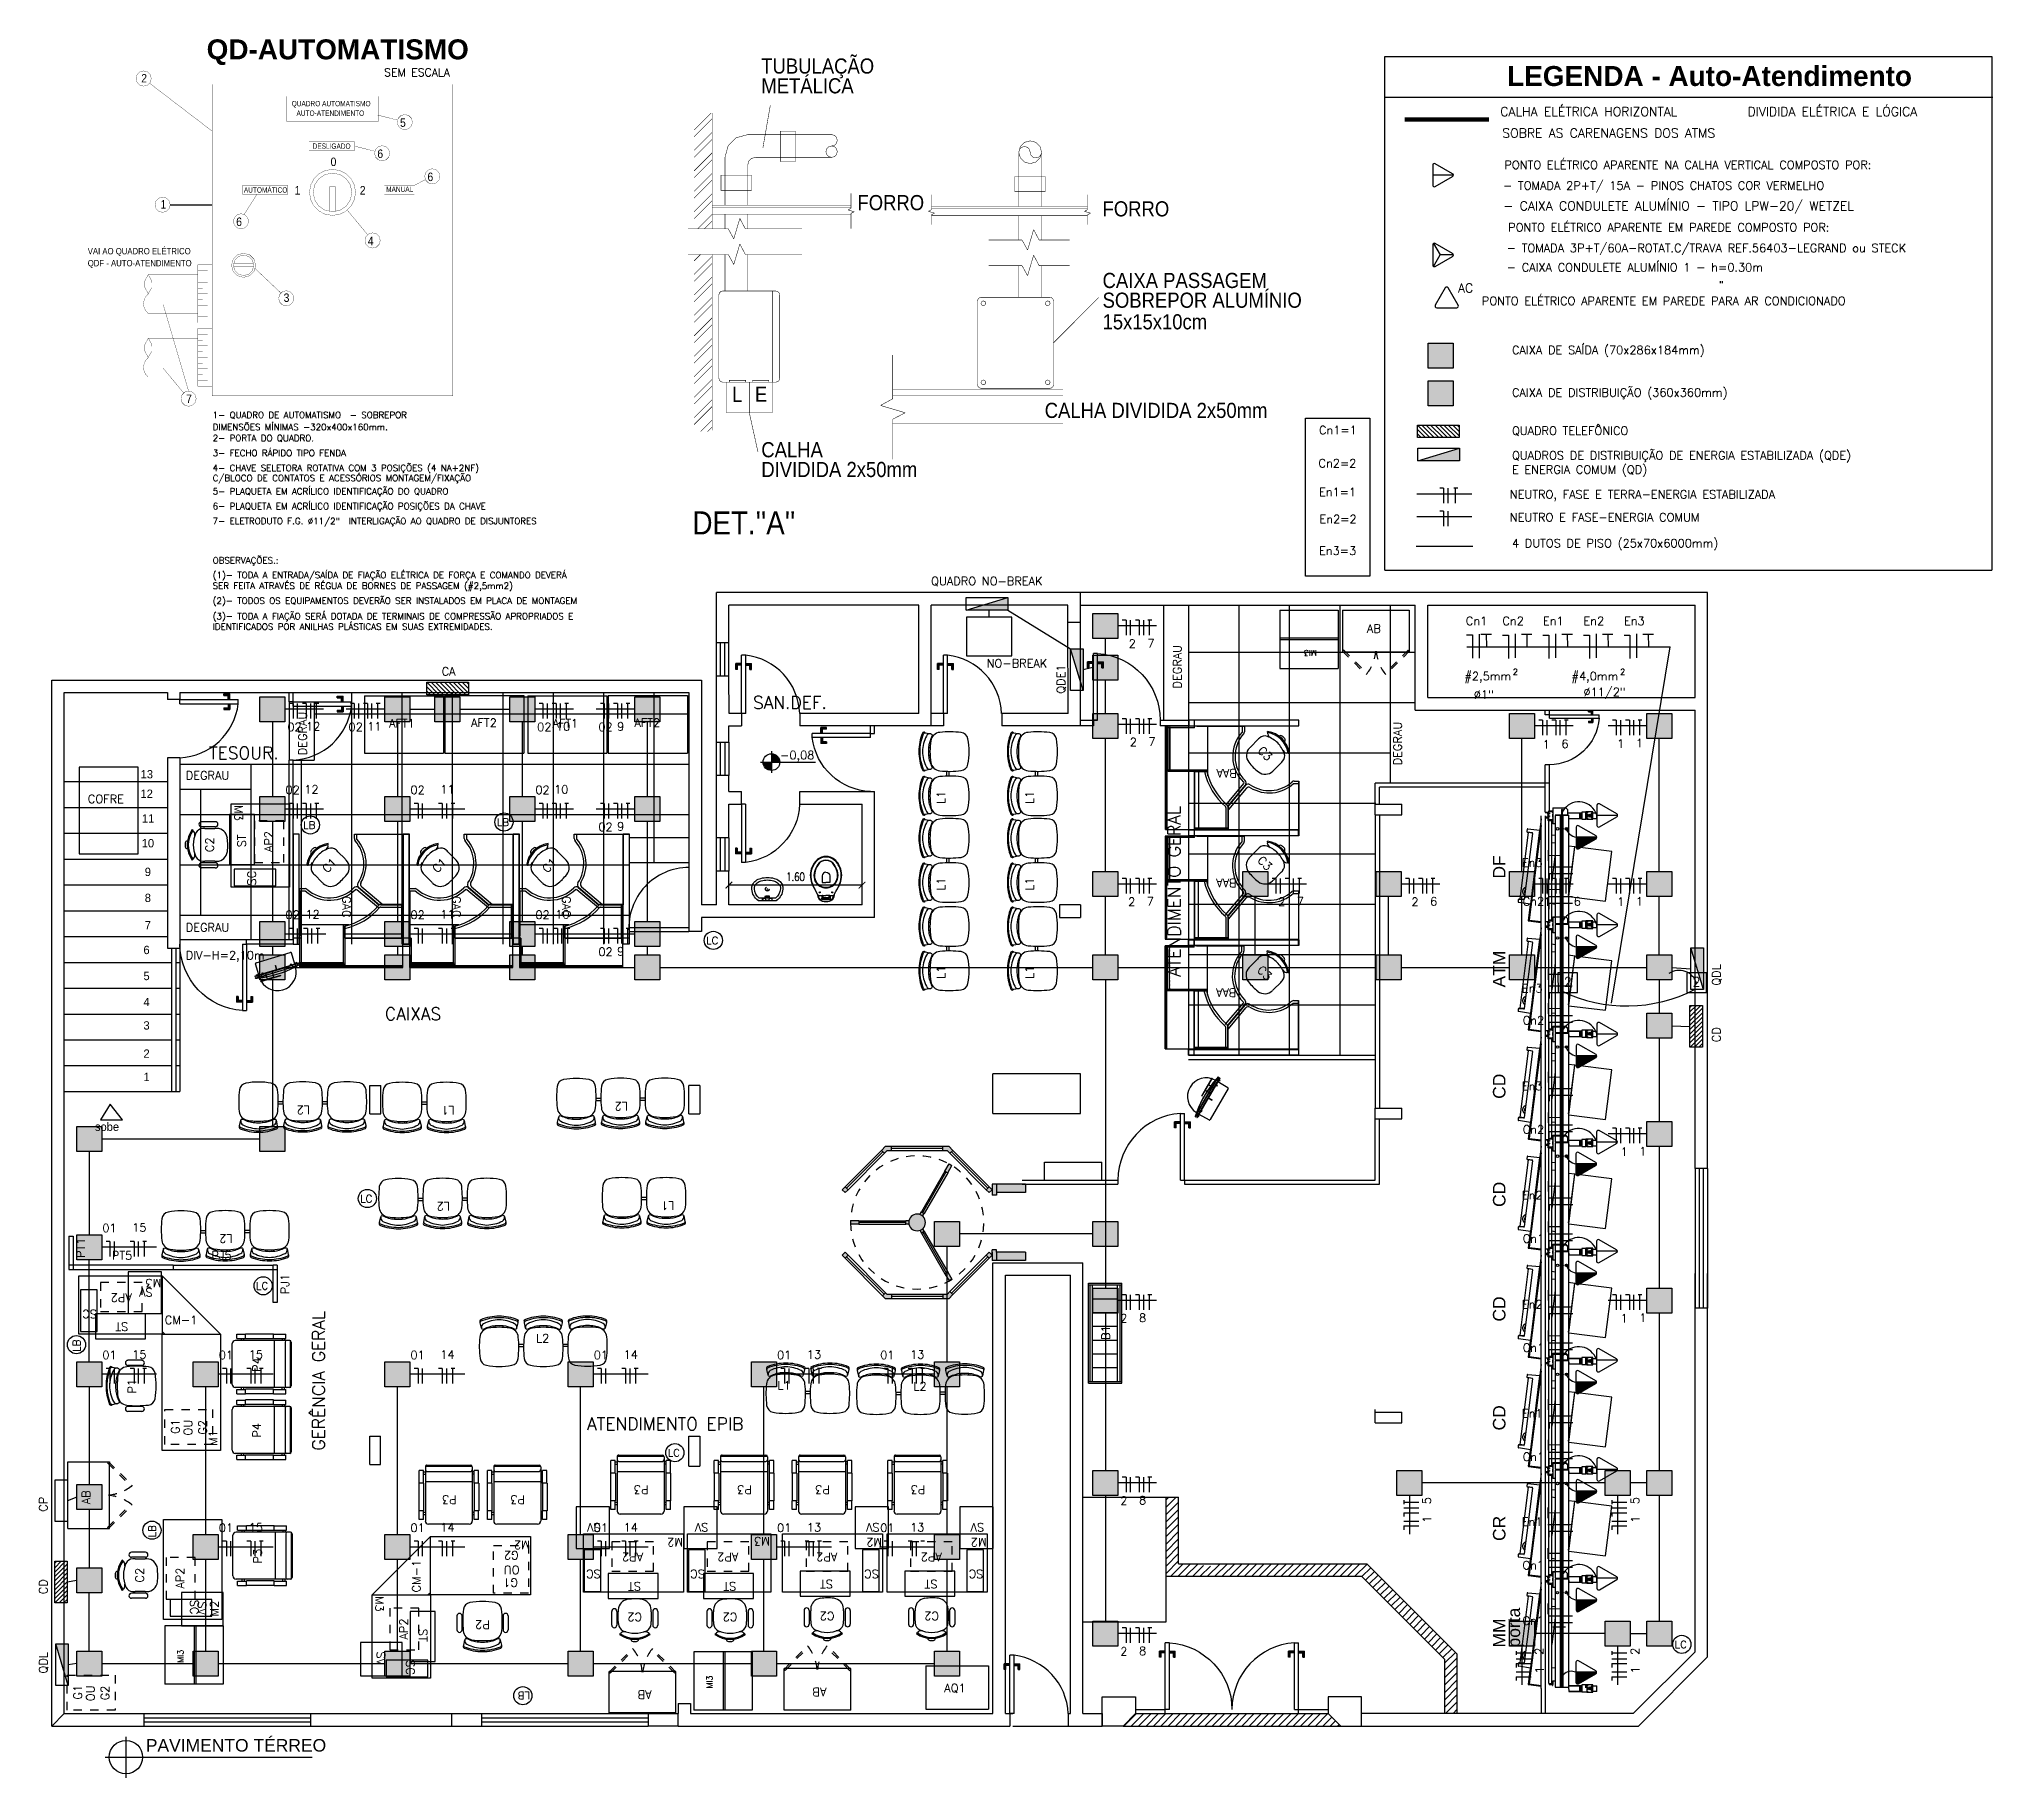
# Model space of a CAD drawing. Extents: x 16 to 124, y 36 to 90.
# Drawn here: x 38.14 to 61.59, y 68.17 to 89.05 of the extents above; entities that cross this region are included whole.
import ezdxf
from ezdxf.enums import TextEntityAlignment as Align

# ---------------------------------------------------------------- set-up
doc = ezdxf.new("R2010")
doc.units = 0
doc.header["$LTSCALE"] = 0.02
doc.header["$PDMODE"] = 2
for name, pattern in [('DASHDOT', [1, 0.5, -0.25, 0, -0.25]), ('HIDDEN', [0.375, 0.25, -0.125]), ('HIDDEN2', [0.1875, 0.125, -0.0625])]:
    doc.linetypes.add(name, pattern=pattern)
doc.layers.get('0').update_dxf_attribs({"linetype": 'CONTINUOUS'})
doc.layers.get('DEFPOINTS').update_dxf_attribs({"linetype": 'CONTINUOUS'})
for name, color, linetype in [('20TEXTO_02', 1, 'CONTINUOUS'), ('42-TEXTO', 1, 'CONTINUOUS'), ('ACESSORIOS', 6, 'CONTINUOUS'), ('ARQUITETURA20', 1, 'CONTINUOUS'), ('BLOCOS', 1, 'CONTINUOUS'), ('CADEIRAS', 6, 'CONTINUOUS'), ('CAIXAS', 7, 'CONTINUOUS'), ('CALHA', 160, 'CONTINUOUS'), ('CANALETAS', 4, 'CONTINUOUS'), ('CARENAGEM', 1, 'CONTINUOUS'), ('CODIGO', 6, 'CONTINUOUS'), ('COTAS', 6, 'CONTINUOUS'), ('DIVBIOMBO', 3, 'CONTINUOUS'), ('DIVISORIA', 5, 'CONTINUOUS'), ('DIVTETO', 5, 'CONTINUOUS'), ('EL-ELETRODUTO', 2, 'CONTINUOUS'), ('ESQUAD-SOLID', 6, 'CONTINUOUS'), ('ESQUADRIA', 1, 'CONTINUOUS'), ('ESQUADRIA-F', 6, 'CONTINUOUS'), ('ESQUADRIAS', 1, 'CONTINUOUS'), ('ESQUADRIAS-F', 2, 'CONTINUOUS'), ('ESQUADRIAS-G', 1, 'CONTINUOUS'), ('FIO-FASE', 1, 'CONTINUOUS'), ('LAYER_1', 7, 'CONTINUOUS'), ('MESA-SUP', 5, 'CONTINUOUS'), ('MESAS', 1, 'CONTINUOUS'), ('PAREDE-SOL', 251, 'CONTINUOUS'), ('PAREDES', 7, 'CONTINUOUS'), ('PELICULA', 252, 'CONTINUOUS'), ('PISO', 6, 'CONTINUOUS'), ('PISOELEVADO', 6, 'CONTINUOUS'), ('SAN', 6, 'CONTINUOUS'), ('SINAL', 1, 'CONTINUOUS'), ('SUBPORTICO', 6, 'CONTINUOUS'), ('TEXTO', 7, 'CONTINUOUS'), ('TEXTO-INS-NOVA', 5, 'CONTINUOUS'), ('TEXTO02', 3, 'CONTINUOUS'), ('TEXTO30', 5, 'CONTINUOUS'), ('TOMADAS30', 5, 'CONTINUOUS')]:
    doc.layers.add(name, color=color, linetype=linetype)
doc.styles.add('COTAS', font='romans.shx', dxfattribs={"width": 0.75})
doc.styles.add('PAVIM', font='swiss.ttf')
doc.styles.add('ROMANS', font='simplex.shx')
doc.styles.add('SANSSERIFBOLD', font='sasb____.pfb', dxfattribs={"height": 0.5})
doc.styles.add('SN0', font='Arial', dxfattribs={"width": 4e-06})
doc.styles.add('SN1', font='Arial', dxfattribs={"width": 4e-06})
doc.dimstyles.new('COTAS', dxfattribs={"dimtxt": 0.1, "dimasz": 0.08, "dimexe": 0.1, "dimexo": 0.05, "dimgap": 0.05, "dimtad": 1, "dimzin": 0, "dimdsep": 46, "dimtxsty": 'COTAS', "dimblk1": 'ARCHTICK', "dimblk2": 'ARCHTICK', "dimsah": 1, "dimcen": 2.5, "dimclrt": 1, "dimadec": 0, "dimazin": 0, "dimtfac": 1, "dimtdec": 4, "dimtmove": 2, "dimatfit": 3, "dimldrblk": 'ARCHTICK', "dimfxl": 1, "dimtvp": 1, "dimtolj": 1, "dimtzin": 0, "dimarcsym": 0})
pattern_1 = [(45, (29.790105, 74.28988), (-0.04419417, 0.04419417), [])]

msp = doc.modelspace()

# ---------------------------------------------------------------- texts
at = {"layer": '20TEXTO_02', "style": 'ROMANS'}
for s, p in [('CALHA ELÉTRICA HORIZONTAL', (55.67736, 88.12029)), ('DIVIDIDA ELÉTRICA E LÓGICA ', (58.64617, 88.12029)), ('SOBRE AS CARENAGENS DOS ATMS', (55.702, 87.86182)), ('- CAIXA CONDULETE ALUMÍNIO - TIPO LPW-20/ WETZEL', (55.71431, 86.98795))]:
    msp.add_text(s, height=0.1090313, dxfattribs=at).set_placement(p)
at = {"layer": '42-TEXTO'}
for s, height, style, p in [('QD-AUTOMATISMO', 0.24, 'SANSSERIFBOLD', (40.14676, 88.80179)), ('AC', 0.109031, 'ROMANS', (55.17018, 86.0025)), ('2', 0.10903, 'ROMANS', (56.44179, 77.67121)), ('2', 0.10903, 'ROMANS', (57.98739, 77.67121))]:
    msp.add_text(s, height=height, dxfattribs=dict(at, style=style)).set_placement(p)
at = {"layer": 'ARQUITETURA20', "style": 'ROMANS'}
for s, p in [('PONTO ELÉTRICO APARENTE NA CALHA VERTICAL COMPOSTO POR:', (55.72674, 87.48508)), ('- TOMADA 2P+T/ 15A - PINOS CHATOS COR VERMELHO', (55.70935, 87.23692)), ('PONTO ELÉTRICO APARENTE EM PAREDE COMPOSTO POR:', (55.77134, 86.73479)), ('- TOMADA 3P+T/60A-ROTAT.C/TRAVA REF.56403-LEGRAND ou STECK', (55.75394, 86.48663)), ('- CAIXA CONDULETE ALUMÍNIO 1 - h=0.30m', (55.75394, 86.2548)), ('PONTO ELÉTRICO APARENTE EM PAREDE PARA AR CONDICIONADO', (55.45641, 85.85128)), ('CAIXA DE SAÍDA (70x286x184mm)', (55.8173, 85.26182)), ('CAIXA DE DISTRIBUIÇÃO (360x360mm)', (55.8173, 84.75118)), ('QUADRO TELEFÔNICO', (55.8173, 84.29234)), ('QUADROS DE DISTRIBUIÇÃO DE ENERGIA ESTABILIZADA (QDE)', (55.8173, 83.99631)), ('E ENERGIA COMUM (QD)', (55.8173, 83.82671)), ('NEUTRO, FASE E TERRA-ENERGIA ESTABILIZADA', (55.79235, 83.52826)), ('NEUTRO E FASE-ENERGIA COMUM', (55.79235, 83.25367)), ('4 DUTOS DE PISO (25x70x6000mm)', (55.8173, 82.9418))]:
    msp.add_text(s, height=0.10001, dxfattribs=at).set_placement(p)
at = {"layer": 'CODIGO', "style": 'ROMANS'}
for s, p in [('DEGRAU', (41.34779, 80.44583)), ('PT1', (38.68444, 74.40849)), ('PJ1', (41.1363, 73.97313)), ('P4', (40.79901, 73.04278)), ('M1', (40.2734, 72.15413)), ('P4', (40.79901, 72.25191)), ('M2', (40.29082, 70.10451))]:
    msp.add_text(s, height=0.1, rotation=90, dxfattribs=at).set_placement(p)
at = {"layer": 'CODIGO'}
for s, p in [('13', (39.3542, 80.16821)), ('12', (39.35276, 79.93379)), ('11', (39.36984, 79.63685)), ('10', (39.36744, 79.33991)), ('9', (39.40394, 78.99609)), ('8', (39.40394, 78.68352)), ('7', (39.40394, 78.35533)), ('6', (39.3883, 78.05839)), ('5', (39.3883, 77.74583)), ('4', (39.3883, 77.43326)), ('3', (39.3883, 77.15195)), ('2', (39.3883, 76.8137)), ('1', (39.3883, 76.53335)), ('sobe', (38.80584, 75.93541))]:
    msp.add_text(s, height=0.1, dxfattribs=at).set_placement(p)
at = {"layer": 'CODIGO', "style": 'ROMANS'}
for s, p in [('DEGRAU', (39.89615, 80.15407)), ('COFRE', (38.72054, 79.87134)), ('DEGRAU', (39.89615, 78.32831)), ('DIV-H=2,10m', (39.89615, 77.99533)), ('PT5', (39.00944, 74.39012)), ('PJ5', (40.20274, 74.39012))]:
    msp.add_text(s, height=0.1, dxfattribs=at).set_placement(p)
at = {"layer": 'COTAS', "style": 'COTAS'}
msp.add_text('-0,08', height=0.1, dxfattribs=at).set_placement((47.03149, 80.39788))
at = {"layer": 'LAYER_1', "color": 1}
for s, height, style, width, p, p2 in [('TUBULAÇÃO', 0.181888, 'SN0', 0.87863, (46.80571, 88.63057), (48.1603, 88.63057)), ('METÁLICA', 0.181888, 'SN0', 0.872454, (46.80571, 88.39339), (47.91469, 88.39339)), ('FORRO', 0.181888, 'SN0', 0.88302, (47.96018, 86.99069), (48.76027, 86.99069)), ('FORRO', 0.181888, 'SN0', 0.88302, (50.90282, 86.91588), (51.70292, 86.91588)), ('VAI AO QUADRO ELÉTRICO', 0.0765307, 'SN1', 0.873514, (38.71928, 86.46082), (39.95533, 86.46082)), ('QDF - AUTO-ATENDIMENTO', 0.0765307, 'SN1', 0.874449, (38.71928, 86.31662), (39.96674, 86.31662)), ('CAIXA PASSAGEM', 0.181888, 'SN0', 0.868167, (50.90282, 86.0562), (52.87518, 86.0562)), ('SOBREPOR ALUMÍNIO', 0.181888, 'SN0', 0.876823, (50.90282, 85.81902), (53.29453, 85.81902)), ('15x15x10cm', 0.181888, 'SN0', 0.861785, (50.90282, 85.5598), (52.15767, 85.5598)), ('L', 0.18189, 'SN0', 0.93256, (46.45549, 84.68851), (46.57883, 84.68851)), ('E', 0.18189, 'SN0', 0.949773, (46.72933, 84.69009), (46.87733, 84.69009)), ('CALHA DIVIDIDA 2x50mm', 0.181888, 'SN0', 0.868269, (50.20814, 84.49588), (52.88192, 84.49588)), ('CALHA', 0.181888, 'SN0', 0.871777, (46.80571, 84.02354), (47.54468, 84.02354)), ('DIVIDIDA 2x50mm', 0.181888, 'SN0', 0.866324, (46.80571, 83.78636), (48.67833, 83.78636))]:
    msp.add_text(s, height=height, dxfattribs=dict(at, style=style, width=width)).set_placement(p, p2, align=Align.FIT)
at = {"layer": 'LAYER_1', "color": 1, "linetype": 'Continuous', "style": 'SN1'}
for s, height, width, p, p2 in [('2', 0.10186, 0.964218, (39.36145, 88.524), (39.43052, 88.524)), ('QUADRO AUTOMATISMO', 0.0644179, 0.8717, (41.1681, 88.23848), (42.11466, 88.23848)), ('AUTO-ATENDIMENTO', 0.0644179, 0.872989, (41.22567, 88.12342), (42.0383, 88.12342)), ('5', 0.10186, 0.9405, (42.4684, 87.99173), (42.53747, 87.99173)), ('DESLIGADO', 0.064418, 0.87488, (41.41913, 87.72748), (41.87499, 87.72748)), ('0', 0.10186, 0.95494, (41.63493, 87.52092), (41.704, 87.52092)), ('6', 0.10186, 0.9513, (42.19608, 87.6176), (42.26515, 87.6176)), ('AUTOMÁTICO', 0.064418, 0.874877, (40.59377, 87.20138), (41.1151, 87.20138)), ('1', 0.10186, 0.975557, (41.20309, 87.17895), (41.27216, 87.17895)), ('2', 0.10186, 0.964202, (41.98535, 87.17895), (42.05442, 87.17895)), ('MANUAL', 0.064418, 0.875479, (42.30177, 87.21051), (42.6273, 87.21051)), ('6', 0.10186, 0.951285, (42.79818, 87.34025), (42.86725, 87.34025)), ('1', 0.10186, 0.975573, (39.59335, 87.01083), (39.66242, 87.01083)), ('6', 0.10186, 0.9513, (40.50151, 86.80061), (40.57058, 86.80061)), ('4', 0.10186, 0.955874, (42.08137, 86.57044), (42.15044, 86.57044)), ('3', 0.10186, 0.950391, (41.07113, 85.88912), (41.1402, 85.88912)), ('7', 0.10186, 0.950391, (39.90091, 84.67535), (39.96998, 84.67535))]:
    msp.add_text(s, height=height, dxfattribs=dict(at, width=width)).set_placement(p, p2, align=Align.FIT)
at = {"layer": 'LAYER_1', "color": 1, "style": 'ROMANS'}
for s, p in [('DIMENSÕES MÍNIMAS -320x400x160mm.', (40.21896, 84.34814)), ('1- QUADRO DE AUTOMATISMO  - SOBREPOR', (40.21896, 84.49392)), ('2- PORTA DO QUADRO.', (40.21897, 84.2155)), ('3- FECHO RÁPIDO TIPO FENDA', (40.21896, 84.03657)), ('4- CHAVE SELETORA ROTATIVA COM 3 POSIÇÕES (4 NA+2NF)', (40.21897, 83.85763)), ('C/BLOCO DE CONTATOS E ACESSÓRIOS MONTAGEM/FIXAÇÃO', (40.21897, 83.73608)), ('5- PLAQUETA EM ACRÍLICO IDENTIFICAÇÃO DO QUADRO', (40.21896, 83.57731)), ('7- ELETRODUTO F.G. %%c11/2"  INTERLIGAÇÃO AO QUADRO DE DISJUNTORES', (40.21896, 83.21944)), ('6- PLAQUETA EM ACRÍLICO IDENTIFICAÇÃO POSIÇÕES DA CHAVE', (40.21896, 83.39838)), ('OBSERVAÇÕES.:', (40.21911, 82.74692)), ('(1)- TODA A ENTRADA/SAÍDA DE FIAÇÃO ELÉTRICA DE FORÇA E COMANDO DEVERÁ', (40.21911, 82.57073)), ('SER FEITA ATRAVÉS DE RÉGUA DE BORNES DE PASSAGEM (#2,5mm2)', (40.21911, 82.44227)), ('(2)- TODOS OS EQUIPAMENTOS DEVERÃO SER INSTALADOS EM PLACA DE MONTAGEM', (40.21911, 82.2627)), ('(3)- TODA A FIAÇÃO SERÁ DOTADA DE TERMINAIS DE COMPRESSÃO APROPRIADOS E', (40.21911, 82.0775)), ('IDENTIFICADOS POR ANILHAS PLÁSTICAS EM SUAS EXTREMIDADES.', (40.21911, 81.95158))]:
    msp.add_text(s, height=0.0765307, dxfattribs=at).set_placement(p)
at = {"layer": 'LAYER_1', "style": 'SN0', "width": 0.870418}
msp.add_text("DET.''A''", height=0.277256, dxfattribs=at).set_placement((45.97969, 83.09765), (47.21415, 83.09765), align=Align.FIT)
at = {"layer": 'PISO', "style": 'PAVIM'}
for s, p in [('DF', (55.73945, 78.96533)), ('ATM', (55.73945, 77.65754)), ('CD', (55.73945, 76.32025)), ('CD', (55.73945, 75.02229)), ('CD', (55.73945, 73.64642)), ('CD', (55.73945, 72.33863)), ('CR', (55.73945, 71.01117)), ('porta', (55.91506, 69.73288)), ('MM', (55.73945, 69.73288))]:
    msp.add_text(s, height=0.15, rotation=90, dxfattribs=at).set_placement(p)
msp.add_text('PAVIMENTO TÉRREO', height=0.15, dxfattribs=at).set_placement((39.41645, 68.48318))
at = {"layer": 'PISOELEVADO', "style": 'COTAS'}
for p in [(51.84936, 81.24774), (54.49388, 80.3245)]:
    msp.add_text('DEGRAU', height=0.1, rotation=90, dxfattribs=at).set_placement(p)
at = {"layer": 'TEXTO'}
for s, height, style, p in [('QUADRO NO-BREAK', 0.1, 'ROMANS', (48.84432, 82.48728)), ('2', 0.1, 'ROMANS', (51.2158, 81.7361)), ('7', 0.1, 'ROMANS', (51.44048, 81.74164)), ('CA', 0.1, 'ROMANS', (42.96754, 81.40333)), ('NO-BREAK', 0.1, 'ROMANS', (49.51146, 81.49963)), ('SAN.DEF.', 0.15, 'COTAS', (46.7057, 81.00358)), ('02', 0.1, 'ROMANS', (41.11514, 80.7361)), ('12', 0.1, 'ROMANS', (41.33982, 80.74164)), ('02', 0.1, 'ROMANS', (41.85026, 80.7361)), ('11', 0.1, 'ROMANS', (42.07494, 80.74164)), ('02', 0.1, 'ROMANS', (44.11514, 80.7361)), ('10', 0.1, 'ROMANS', (44.33982, 80.74164)), ('02', 0.1, 'ROMANS', (44.85026, 80.7361)), ('9', 0.1, 'ROMANS', (45.07494, 80.74164)), ('TESOUR.', 0.15, 'COTAS', (40.175, 80.39876)), ('2', 0.1, 'ROMANS', (51.22838, 80.55391)), ('7', 0.1, 'ROMANS', (51.45306, 80.55944)), ('1', 0.1, 'ROMANS', (56.18626, 80.52722)), ('6', 0.1, 'ROMANS', (56.41094, 80.53276)), ('1', 0.1, 'ROMANS', (57.08027, 80.5361)), ('1', 0.1, 'ROMANS', (57.30495, 80.54164)), ('02', 0.1, 'ROMANS', (41.09373, 79.9801)), ('12', 0.1, 'ROMANS', (41.3184, 79.98563)), ('02', 0.1, 'ROMANS', (42.59373, 79.9801)), ('11', 0.1, 'ROMANS', (42.95223, 79.98563)), ('02', 0.1, 'ROMANS', (44.09373, 79.9801)), ('10', 0.1, 'ROMANS', (44.3184, 79.98563)), ('02', 0.1, 'ROMANS', (44.85026, 79.5361)), ('9', 0.1, 'ROMANS', (45.07494, 79.54164)), ('02', 0.1, 'ROMANS', (41.09373, 78.4801)), ('12', 0.1, 'ROMANS', (41.333, 78.48563)), ('02', 0.1, 'ROMANS', (42.59373, 78.4801)), ('11', 0.1, 'ROMANS', (42.95223, 78.48563)), ('02', 0.1, 'ROMANS', (44.09373, 78.4801)), ('10', 0.1, 'ROMANS', (44.333, 78.48563)), ('2', 0.1, 'ROMANS', (51.20938, 78.6361)), ('7', 0.1, 'ROMANS', (51.43406, 78.64164)), ('2', 0.1, 'ROMANS', (53.00938, 78.6361)), ('7', 0.1, 'ROMANS', (53.23406, 78.64164)), ('2', 0.1, 'ROMANS', (54.60938, 78.6361)), ('6', 0.1, 'ROMANS', (54.83406, 78.64164)), ('1', 0.1, 'ROMANS', (56.19515, 78.6361)), ('6', 0.1, 'ROMANS', (56.55936, 78.64164)), ('1', 0.1, 'ROMANS', (57.08027, 78.6361)), ('1', 0.1, 'ROMANS', (57.30495, 78.64164)), ('02', 0.1, 'ROMANS', (44.85026, 78.0361)), ('9', 0.1, 'ROMANS', (45.07494, 78.04164)), ('CAIXAS', 0.15, 'COTAS', (42.28739, 77.26657)), ('1', 0.1, 'ROMANS', (57.12143, 75.6361)), ('1', 0.1, 'ROMANS', (57.34611, 75.64164)), ('01', 0.1, 'ROMANS', (38.89373, 74.7201)), ('15', 0.1, 'ROMANS', (39.25223, 74.72563)), ('2', 0.1, 'ROMANS', (51.11514, 73.6361)), ('8', 0.1, 'ROMANS', (51.33982, 73.64164)), ('1', 0.1, 'ROMANS', (57.12143, 73.6361)), ('1', 0.1, 'ROMANS', (57.34611, 73.64164)), ('01', 0.1, 'ROMANS', (38.89373, 73.1951)), ('15', 0.1, 'ROMANS', (39.25223, 73.20063)), ('01', 0.1, 'ROMANS', (40.29373, 73.1951)), ('15', 0.1, 'ROMANS', (40.65223, 73.20063)), ('01', 0.1, 'ROMANS', (42.59373, 73.1951)), ('14', 0.1, 'ROMANS', (42.95223, 73.20063)), ('01', 0.1, 'ROMANS', (44.79373, 73.1951)), ('14', 0.1, 'ROMANS', (45.15223, 73.20063)), ('01', 0.1, 'ROMANS', (46.99373, 73.1951)), ('13', 0.1, 'ROMANS', (47.35223, 73.20063)), ('01', 0.1, 'ROMANS', (48.2337, 73.1951)), ('13', 0.1, 'ROMANS', (48.59221, 73.20063)), ('ATENDIMENTO EPIB', 0.15, 'COTAS', (44.71398, 72.34245)), ('2', 0.1, 'ROMANS', (51.11514, 71.44593)), ('8', 0.1, 'ROMANS', (51.33982, 71.45147)), ('01', 0.1, 'ROMANS', (40.29373, 71.1201)), ('15', 0.1, 'ROMANS', (40.65223, 71.12563)), ('01', 0.1, 'ROMANS', (42.59373, 71.1201)), ('14', 0.1, 'ROMANS', (42.95223, 71.12563)), ('01', 0.1, 'ROMANS', (44.79373, 71.1201)), ('14', 0.1, 'ROMANS', (45.15223, 71.12563)), ('01', 0.1, 'ROMANS', (46.99373, 71.1201)), ('13', 0.1, 'ROMANS', (47.35223, 71.12563)), ('01', 0.1, 'ROMANS', (48.2337, 71.1201)), ('13', 0.1, 'ROMANS', (48.59221, 71.12563)), ('2', 0.1, 'ROMANS', (51.11514, 69.6361)), ('8', 0.1, 'ROMANS', (51.33982, 69.64164))]:
    msp.add_text(s, height=height, dxfattribs=dict(at, style=style)).set_placement(p)
for s, height, style, p in [('QDE1', 0.1, 'ROMANS', (50.45202, 81.18459)), ('ATENDIMENTO GERAL', 0.15, 'COTAS', (51.83794, 77.7873)), ('QDL', 0.1, 'ROMANS', (58.32199, 77.67887)), ('CD', 0.1, 'ROMANS', (58.32199, 77.00083)), ('GERÊNCIA GERAL', 0.15, 'COTAS', (41.56587, 72.09714)), ('CP', 0.1, 'ROMANS', (38.23508, 71.36269)), ('5', 0.1, 'ROMANS', (54.84392, 71.45387)), ('5', 0.1, 'ROMANS', (57.34392, 71.45387)), ('1', 0.1, 'ROMANS', (54.84945, 71.2292)), ('1', 0.1, 'ROMANS', (57.34945, 71.2292)), ('CD', 0.1, 'ROMANS', (38.23508, 70.37219)), ('QDL', 0.1, 'ROMANS', (38.23508, 69.42068)), ('2', 0.1, 'ROMANS', (56.19392, 69.64405)), ('2', 0.1, 'ROMANS', (57.34392, 69.64405)), ('1', 0.1, 'ROMANS', (56.19945, 69.41937)), ('1', 0.1, 'ROMANS', (57.34945, 69.41937))]:
    msp.add_text(s, height=height, rotation=90, dxfattribs=dict(at, style=style)).set_placement(p)
at = {"layer": 'TEXTO-INS-NOVA', "style": 'ROMANS'}
for s, height, p in [('Cn1=1', 0.1, (53.50041, 84.29988)), ('Cn2=2', 0.1, (53.49549, 83.9015)), ('En1=1', 0.1, (53.50142, 83.55745)), ('En2=2', 0.1, (53.50734, 83.2315)), ('En3=3', 0.1, (53.50142, 82.85124)), ('Cn1', 0.1, (55.26408, 82.00838)), ('Cn2', 0.1, (55.70293, 82.00838)), ('En1', 0.1, (56.18934, 82.00838)), ('En2', 0.1, (56.67575, 82.00838)), ('En3', 0.1, (57.16216, 82.00838)), ('#2,5mm', 0.1, (55.24688, 81.34588)), ('2', 0.071, (55.82861, 81.41257)), ('#4,0mm', 0.1, (56.53281, 81.34588)), ('2', 0.071, (57.11556, 81.41257)), ('%%C1"', 0.1, (55.35915, 81.12483)), ('%%C11/2"', 0.1, (56.67575, 81.15541)), ('En3', 0.1, (55.93613, 79.10724)), ('Cn2', 0.1, (55.94669, 78.64162)), ('En3', 0.1, (55.93613, 77.59829)), ('Cn2', 0.1, (55.94669, 77.21314)), ('En3', 0.1, (55.93613, 76.42399)), ('Cn2', 0.1, (55.94669, 75.90305)), ('En2', 0.1, (55.93613, 75.1139)), ('Cn1', 0.1, (55.94669, 74.59295)), ('En2', 0.1, (55.93613, 73.8038)), ('Cn1', 0.1, (55.94669, 73.28286)), ('En1', 0.1, (55.93613, 72.49371)), ('Cn1', 0.1, (55.94669, 71.97277)), ('En1', 0.1, (55.93381, 71.19177)), ('Cn1', 0.1, (55.94437, 70.67083)), ('Cn1', 0.1, (55.94437, 70.00512))]:
    msp.add_text(s, height=height, dxfattribs=at).set_placement(p)
at = {"layer": 'TEXTO02', "style": 'SANSSERIFBOLD'}
msp.add_text('LEGENDA - Auto-Atendimento', height=0.24, dxfattribs=at).set_placement((55.75971, 88.48184))
at = {"layer": 'TOMADAS30', "style": 'ROMANS'}
msp.add_text('SEM ESCALA', height=0.096, dxfattribs=at).set_placement((42.2774, 88.59792))

# ---------------------------------------------------------------- blocks, each defined once
blk = doc.blocks.new('MI3')
at = {"layer": 'MESAS'}
for p, q in [((0.7, 0), (0, 0)), ((0, -0.7), (0, 0)), ((0.7, -0.7), (0.7, 0)), ((0.7, -0.35), (0, -0.35)), ((0.7, -0.37), (0, -0.37)), ((0.7, -0.7), (0, -0.7))]:
    blk.add_line(p, q, dxfattribs=at)
at = {"layer": 'CODIGO', "style": 'ROMANS'}
blk.add_text('MI3', height=0.07, dxfattribs=at).set_placement((0.258, -0.222, -0.64))
blk = doc.blocks.new('A$C7B783AE8')
at = {"layer": 'ESQUADRIAS-F'}
blk.add_arc((-0.033, 0.738), 0.738, 272.5737, 353.1841, dxfattribs=at)
at = {"layer": 'ESQUADRIAS-G'}
for p, q in [((0.528, 0.75), (0.528, 0.77)), ((0.528, 0.77), (0.598, 0.77)), ((0.528, 0.75), (0.578, 0.75)), ((0.578, 0.7), (0.578, 0.75)), ((0.598, 0.7), (0.598, 0.77)), ((0, 0.7), (0.7, 0.7)), ((0, 0.65), (0, 0.7)), ((0, 0.65), (0.7, 0.65)), ((0.528, 0.6), (0.578, 0.6)), ((0.528, 0.6), (0.528, 0.58)), ((0.528, 0.58), (0.598, 0.58)), ((0.578, 0.65), (0.578, 0.6)), ((0.598, 0.65), (0.598, 0.58)), ((0.7, 0.65), (0.7, 0.7))]:
    blk.add_line(p, q, dxfattribs=at)
for points in [[(0.528, 0.75), (0.578, 0.75), (0.528, 0.77), (0.598, 0.77)], [(0.598, 0.7), (0.598, 0.77), (0.578, 0.7), (0.578, 0.75)], [(0.528, 0.58), (0.598, 0.58), (0.528, 0.6), (0.578, 0.6)], [(0.598, 0.58), (0.598, 0.65), (0.578, 0.6), (0.578, 0.65)]]:
    blk.add_solid(points, dxfattribs=at)
blk = doc.blocks.new('C2')
at = {"layer": 'CADEIRAS'}
for p, q in [((-0.298, -0.361), (-0.298, -0.195)), ((-0.237, -0.361), (-0.237, -0.195)), ((-0.198, -0.092), (-0.204, -0.084)), ((-0.182, -0.105), (-0.192, -0.092)), ((0.141, -0.105), (0.15, -0.092)), ((0.157, -0.092), (0.163, -0.084)), ((0.196, -0.361), (0.196, -0.195)), ((0.257, -0.361), (0.257, -0.195)), ((-0.218, -0.357), (-0.218, -0.237)), ((0.177, -0.237), (0.177, -0.357))]:
    blk.add_line(p, q, dxfattribs=at)
for centre, radius, start, end in [((-0.021, -0.328), 0.329, 86.4167, 93.5833), ((-0.267, -0.195), 0.0306, 0, 180), ((-0.124, -0.213), 0.094, 114.9388, 178.3074), ((0.675, -0.237), 0.893, 178.3074, 180), ((-0.021, -0.328), 0.305, 53.1301, 126.8699), ((-0.194, -0.089), 0.0047, 216.8699, 305.9604), ((-0.021, -0.328), 0.291, 54.0396, 125.9604), ((-0.146, -0.054), 0.0623, 234.3405, 285.7396), ((-0.021, -0.435), 0.338, 90, 114.9388), ((-0.039, -0.028), 0.0282, 93.5833, 176.6281), ((-0.021, -0.435), 0.338, 65.0612, 90), ((-0.002, -0.028), 0.0282, 3.3719, 86.4167), ((0.105, -0.054), 0.0623, 254.2604, 305.6595), ((0.082, -0.213), 0.094, 1.6926, 65.0612), ((0.153, -0.089), 0.0047, 234.0396, 323.1301), ((-0.716, -0.237), 0.893, 0, 1.6926), ((0.226, -0.195), 0.0306, 0, 180), ((-0.267, -0.361), 0.0306, 180, 0), ((0.487, -0.357), 0.705, 180, 181.7293), ((-0.086, -0.375), 0.132, 181.7293, 263.155), ((0.045, -0.375), 0.132, 276.845, 358.2707), ((-0.528, -0.357), 0.705, 358.2707, 360), ((0.226, -0.361), 0.0306, 180, 0), ((-0.021, 0.171), 0.682, 263.155, 270), ((-0.021, 0.171), 0.681, 270, 276.845)]:
    blk.add_arc(centre, radius, start, end, dxfattribs=at)
at = {"layer": 'CODIGO', "style": 'ROMANS'}
blk.add_text('C2', height=0.1, dxfattribs=at).set_placement((-0.108, -0.343))
blk = doc.blocks.new('A$C05567B69')
at = {"layer": 'ESQUADRIAS-F'}
blk.add_arc((0.8, 0), 0.8, 93.5833, 180, dxfattribs=at)
at = {"layer": 'ESQUADRIAS-G'}
for p, q in [((0.75, 0), (0.75, 0.798)), ((0.75, 0.798), (0.8, 0.798)), ((0.8, 0), (0.8, 0.798)), ((0.68, 0.628), (0.68, 0.698)), ((0.75, 0.698), (0.68, 0.698)), ((0.7, 0.628), (0.68, 0.628)), ((0.7, 0.628), (0.7, 0.678)), ((0.75, 0.678), (0.7, 0.678)), ((0.8, 0.698), (0.87, 0.698)), ((0.8, 0.678), (0.85, 0.678)), ((0.85, 0.628), (0.85, 0.678)), ((0.85, 0.628), (0.87, 0.628)), ((0.87, 0.628), (0.87, 0.698)), ((0.75, 0), (0.8, 0))]:
    blk.add_line(p, q, dxfattribs=at)
for points in [[(0.68, 0.698), (0.75, 0.698), (0.7, 0.678), (0.75, 0.678)], [(0.68, 0.628), (0.68, 0.698), (0.7, 0.628), (0.7, 0.678)], [(0.8, 0.698), (0.87, 0.698), (0.8, 0.678), (0.85, 0.678)], [(0.85, 0.628), (0.85, 0.678), (0.87, 0.628), (0.87, 0.698)]]:
    blk.add_solid(points, dxfattribs=at)
blk = doc.blocks.new('A$C33302E0F')
at = {"layer": 'CADEIRAS'}
for p, q in [((0.185, 0.455), (0.185, 0.473)), ((0.279, 0.455), (0.279, 0.473)), ((0.716, 0.455), (0.716, 0.473)), ((0.81, 0.455), (0.81, 0.473)), ((1.247, 0.458), (1.247, 0.476)), ((1.341, 0.458), (1.341, 0.476)), ((0.468, 0.253), (0.526, 0.253)), ((0.468, 0.253), (0.478, 0.253)), ((0.999, 0.256), (1.058, 0.256)), ((0.469, 0.225), (0.526, 0.225)), ((1, 0.228), (1.057, 0.228))]:
    blk.add_line(p, q, dxfattribs=at)
for points in [[(0.458, 0.514, 0.481357), (0.453, 0.547, 0.097119), (0.232, 0.589, 0.097119), (0.011, 0.547, 0.481357), (0.005, 0.514)], [(0.185, 0.473, 0.100785), (0.047, 0.433, -0.49505), (0.02, 0.445), (0.006, 0.512, -0.365963), (0.017, 0.534, -0.0944), (0.232, 0.576, -0.0944), (0.447, 0.534, -0.365963), (0.458, 0.512), (0.443, 0.445, -0.49505), (0.416, 0.433, 0.100785), (0.279, 0.473, 0.100785)], [(0.444, 0.448, 0.344642), (0.419, 0.5, 0.1068), (0.232, 0.547, 0.1068), (0.045, 0.5, 0.344642), (0.02, 0.448)], [(0.99, 0.514, 0.481357), (0.984, 0.547, 0.097119), (0.763, 0.589, 0.097119), (0.542, 0.547, 0.481357), (0.536, 0.514)], [(0.716, 0.473, 0.100785), (0.578, 0.433, -0.49505), (0.551, 0.445), (0.537, 0.512, -0.365963), (0.548, 0.534, -0.0944), (0.763, 0.576, -0.0944), (0.978, 0.534, -0.365963), (0.989, 0.512), (0.975, 0.445, -0.49505), (0.947, 0.433, 0.100785), (0.81, 0.473, 0.100785)], [(0.975, 0.448, 0.344642), (0.95, 0.5, 0.1068), (0.763, 0.547, 0.1068), (0.576, 0.5, 0.344642), (0.551, 0.448)], [(1.521, 0.517, 0.481357), (1.515, 0.55, 0.097119), (1.294, 0.592, 0.097119), (1.073, 0.55, 0.481357), (1.067, 0.517)], [(1.247, 0.476, 0.100785), (1.11, 0.436, -0.49505), (1.082, 0.448), (1.068, 0.515, -0.365963), (1.079, 0.537, -0.0944), (1.294, 0.579, -0.0944), (1.509, 0.537, -0.365963), (1.52, 0.515), (1.506, 0.448, -0.49505), (1.479, 0.436, 0.100785), (1.341, 0.476, 0.100785)], [(1.506, 0.451, 0.344642), (1.481, 0.503, 0.1068), (1.294, 0.55, 0.1068), (1.107, 0.503, 0.344642), (1.082, 0.451)]]:
    blk.add_lwpolyline(points, format="xyb", dxfattribs=at)
for points in [[(0.101, 0.446, 0.340817), (0, 0.34, 0.05523), (0.003, 0.081, 0.328643), (0.079, 0, 0.09095), (0.384, 0, 0.328643), (0.461, 0.081, 0.05523), (0.463, 0.34, 0.340817), (0.363, 0.446, 0.077917)], [(0.632, 0.446, 0.340817), (0.532, 0.34, 0.05523), (0.534, 0.081, 0.328643), (0.61, 0, 0.09095), (0.916, 0, 0.328643), (0.992, 0.081, 0.05523), (0.994, 0.34, 0.340817), (0.894, 0.446, 0.077917)], [(1.163, 0.449, 0.340817), (1.063, 0.343, 0.05523), (1.065, 0.084, 0.328643), (1.141, 0.003, 0.09095), (1.447, 0.003, 0.328643), (1.523, 0.084, 0.05523), (1.525, 0.343, 0.340817), (1.425, 0.449, 0.077917)]]:
    blk.add_lwpolyline(points, format="xyb", close=True, dxfattribs=at)
for centre in [(0.232, -0.04), (0.763, -0.04), (1.294, -0.037)]:
    blk.add_arc(centre, 0.515, 84.7595, 95.2405, dxfattribs=at)
at = {"layer": 'CODIGO', "style": 'ROMANS'}
blk.add_text('L2', height=0.1, dxfattribs=at).set_placement((0.676, 0.274))
blk = doc.blocks.new('SC')
at = {"layer": 'ACESSORIOS'}
blk.add_lwpolyline([(0, 0), (0, -0.5), (0.2, -0.5), (0.2, 0)], close=True, dxfattribs=at)
at = {"layer": 'CODIGO', "style": 'ROMANS'}
blk.add_text('SC', height=0.1, dxfattribs=at).set_placement((0.003, -0.261))
blk = doc.blocks.new('SV')
at = {"layer": 'ACESSORIOS'}
blk.add_lwpolyline([(0, 0), (0, -0.5), (0.4, -0.5), (0.4, 0)], close=True, dxfattribs=at)
at = {"layer": 'CODIGO', "style": 'ROMANS'}
blk.add_text('SV', height=0.1, dxfattribs=at).set_placement((0.107, -0.303))
blk = doc.blocks.new('G1OUG2')
at = {"layer": 'ACESSORIOS', "linetype": 'HIDDEN'}
blk.add_lwpolyline([(0, 0), (-0.42, 0), (-0.42, 0.575), (0, 0.575)], close=True, dxfattribs=at)
at = {"layer": 'CODIGO', "style": 'ROMANS'}
for s, p in [('G1', (-0.293, 0.398)), ('OU', (-0.312, 0.245)), ('G2', (-0.302, 0.07))]:
    blk.add_text(s, height=0.1, dxfattribs=at).set_placement(p)
blk = doc.blocks.new('CM-1')
at = {"layer": 'MESAS'}
blk.add_lwpolyline([(-0.03, 0.7), (-0.03, 0.03), (0, 0), (0.67, 0)], close=True, dxfattribs=at)
at = {"layer": 'CODIGO', "style": 'ROMANS'}
blk.add_text('CM-1', height=0.1, dxfattribs=at).set_placement((0, 0.119))
blk = doc.blocks.new('AB')
at = {"layer": 'CODIGO', "linetype": 'HIDDEN2'}
for p, q in [((0, -0.491), (0.281, -0.773)), ((0.013, -0.478), (0.294, -0.76)), ((0.787, -0.478), (0.506, -0.76)), ((0.8, -0.491), (0.519, -0.773)), ((0.281, -0.773), (0.294, -0.76)), ((0.519, -0.773), (0.506, -0.76))]:
    blk.add_line(p, q, dxfattribs=at)
for centre, start, end in [((-0.095, -0.456), 321.9199, 355.9227), ((0.895, -0.456), 184.0773, 218.0801)]:
    blk.add_arc(centre, 0.493, start, end, dxfattribs=at)
at = {"layer": 'MESAS'}
for p, q in [((0, 0), (0.8, 0)), ((0, 0), (0, -0.5)), ((0.8, 0), (0.8, -0.5)), ((0, -0.5), (0.013, -0.5)), ((0.013, -0.5), (0.782, -0.5)), ((0.782, -0.5), (0.8, -0.5)), ((0.8, -0.5), (0.787, -0.5))]:
    blk.add_line(p, q, dxfattribs=at)
at = {"layer": 'MESAS', "linetype": 'HIDDEN2'}
for p, q in [((0.013, -0.478), (0, -0.491)), ((0.787, -0.478), (0.8, -0.491))]:
    blk.add_line(p, q, dxfattribs=at)
at = {"layer": 'CODIGO', "style": 'ROMANS'}
blk.add_text('AB', height=0.1, dxfattribs=at).set_placement((0.291, -0.27))
blk = doc.blocks.new('LB')
at = {"layer": 'ACESSORIOS'}
blk.add_circle((0, 0), 0.109, dxfattribs=at)
at = {"layer": 'CODIGO', "style": 'ROMANS'}
blk.add_text('LB', height=0.09, dxfattribs=at).set_placement((-0.086, -0.047))
blk = doc.blocks.new('AP2')
at = {"layer": 'ACESSORIOS', "linetype": 'HIDDEN'}
blk.add_lwpolyline([(0, 0), (0, -0.35), (0.5, -0.35), (0.5, 0)], close=True, dxfattribs=at)
at = {"layer": 'CODIGO', "style": 'ROMANS'}
blk.add_text('AP2', height=0.1, dxfattribs=at).set_placement((0.125, -0.217))
blk = doc.blocks.new('M3')
at = {"layer": 'MESAS'}
blk.add_lwpolyline([(0, 0), (0, 0.7), (1, 0.7), (1, 0)], close=True, dxfattribs=at)
at = {"layer": 'CODIGO', "style": 'ROMANS'}
blk.add_text('M3', height=0.1, dxfattribs=at).set_placement((0.013, 0.039))
blk = doc.blocks.new('ST')
at = {"layer": 'ACESSORIOS'}
blk.add_lwpolyline([(0, 0), (0, -0.3), (0.6, -0.3), (0.6, 0)], close=True, dxfattribs=at)
at = {"layer": 'CODIGO', "style": 'ROMANS'}
blk.add_text('ST', height=0.1, dxfattribs=at).set_placement((0.207, -0.197))
blk = doc.blocks.new('P1')
at = {"layer": 'CADEIRAS'}
for p, q in [((0, 0), (0, 0.018)), ((0.094, 0), (0.094, 0.018)), ((-0.26, -0.295), (-0.26, -0.128)), ((-0.199, -0.295), (-0.199, -0.128)), ((0.294, -0.295), (0.294, -0.128)), ((0.355, -0.295), (0.355, -0.128))]:
    blk.add_line(p, q, dxfattribs=at)
blk.add_lwpolyline([(-0.084, -0.009, 0.340817), (-0.184, -0.115, 0.05523), (-0.182, -0.374, 0.328643), (-0.106, -0.455, 0.09095), (0.2, -0.455, 0.328643), (0.276, -0.374, 0.05523), (0.278, -0.115, 0.340817), (0.178, -0.009, 0.077917)], format="xyb", close=True, dxfattribs=at)
for points in [[(0.274, 0.059, 0.481357), (0.268, 0.092, 0.097119), (0.047, 0.134, 0.097119), (-0.174, 0.092, 0.481357), (-0.18, 0.059)], [(0, 0.018, 0.100785), (-0.138, -0.022, -0.49505), (-0.165, -0.009), (-0.179, 0.057, -0.365963), (-0.168, 0.079, -0.0944), (0.047, 0.121, -0.0944), (0.262, 0.079, -0.365963), (0.273, 0.057), (0.259, -0.009, -0.49505), (0.232, -0.022, 0.100785), (0.094, 0.018, 0.100785)], [(0.259, -0.007, 0.344642), (0.234, 0.045, 0.1068), (0.047, 0.093, 0.1068), (-0.14, 0.045, 0.344642), (-0.165, -0.007)]]:
    blk.add_lwpolyline(points, format="xyb", dxfattribs=at)
for centre, radius, start, end in [((0.047, -0.495), 0.515, 84.7595, 95.2405), ((-0.229, -0.128), 0.0306, 0, 180), ((0.324, -0.128), 0.0306, 0, 180), ((-0.229, -0.295), 0.0306, 180, 0), ((0.324, -0.295), 0.0306, 180, 0)]:
    blk.add_arc(centre, radius, start, end, dxfattribs=at)
at = {"layer": 'CODIGO', "style": 'ROMANS'}
blk.add_text('P1', height=0.1, dxfattribs=at).set_placement((-0.046, -0.226))
blk = doc.blocks.new('A$C3C972CB8')
at = {"layer": 'CARENAGEM'}
for p, q in [((0.061, 0.898), (0.061, 0.947)), ((0.131, 0.947), (0.061, 0.947)), ((0.131, 0.947), (0.131, 0.898)), ((0.526, 1.125), (0.47, 0.683)), ((1.121, 1.051), (0.526, 1.125)), ((1.066, 0.608), (1.121, 1.051)), ((1.371, 0.898), (1.371, 0.947)), ((1.441, 0.947), (1.371, 0.947)), ((1.441, 0.947), (1.441, 0.898)), ((0.137, 0.898), (0.049, 0.898)), ((0.049, 0.898), (0.049, 0.825)), ((0.049, 0.825), (0.049, 0.813)), ((0.049, 0.825), (0.137, 0.825)), ((0.137, 0.813), (0.049, 0.813)), ((0.051, 0.813), (0.051, 0.766)), ((0.051, 0.766), (0.136, 0.766)), ((0.055, 0.893), (0.055, 0.889)), ((0.055, 0.834), (0.055, 0.83)), ((0.06, 0.889), (0.06, 0.893)), ((0.06, 0.83), (0.06, 0.834)), ((0.061, 0.592), (0.061, 0.766)), ((0.063, 0.766), (0.063, 0.592)), ((0.063, 0.751), (0.128, 0.751)), ((0.128, 0.74), (0.063, 0.74)), ((0.069, 0.892), (0.069, 0.877)), ((0.116, 0.892), (0.069, 0.892)), ((0.069, 0.891), (0.116, 0.891)), ((0.069, 0.877), (0.116, 0.877)), ((0.108, 0.839), (0.077, 0.839)), ((0.116, 0.877), (0.116, 0.892)), ((0.125, 0.893), (0.125, 0.889)), ((0.125, 0.834), (0.125, 0.83)), ((0.128, 0.607), (0.128, 0.766)), ((0.13, 0.889), (0.13, 0.893)), ((0.13, 0.83), (0.13, 0.834)), ((0.131, 0.766), (0.131, 0.607)), ((0.136, 0.766), (0.136, 0.813)), ((0.137, 0.825), (0.137, 0.898)), ((0.137, 0.825), (0.137, 0.813)), ((1.448, 0.898), (1.36, 0.898)), ((1.36, 0.898), (1.36, 0.825)), ((1.36, 0.825), (1.36, 0.813)), ((1.36, 0.825), (1.448, 0.825)), ((1.397, 0.813), (1.36, 0.813)), ((1.361, 0.813), (1.361, 0.766)), ((1.361, 0.766), (1.446, 0.766)), ((1.366, 0.893), (1.366, 0.889)), ((1.366, 0.834), (1.366, 0.83)), ((1.371, 0.889), (1.371, 0.893)), ((1.371, 0.83), (1.371, 0.834)), ((1.371, 0.607), (1.371, 0.766)), ((1.373, 0.766), (1.373, 0.607)), ((1.373, 0.751), (1.438, 0.751)), ((1.438, 0.74), (1.373, 0.74)), ((1.38, 0.892), (1.38, 0.877)), ((1.427, 0.892), (1.38, 0.892)), ((1.38, 0.891), (1.427, 0.891)), ((1.38, 0.877), (1.427, 0.877)), ((1.419, 0.839), (1.388, 0.839)), ((1.427, 0.877), (1.427, 0.892)), ((1.436, 0.893), (1.436, 0.889)), ((1.436, 0.834), (1.436, 0.83)), ((1.438, 0.609), (1.438, 0.766)), ((1.441, 0.889), (1.441, 0.893)), ((1.441, 0.83), (1.441, 0.834)), ((1.441, 0.766), (1.441, 0.609)), ((1.446, 0.766), (1.446, 0.813)), ((1.448, 0.825), (1.448, 0.898)), ((1.448, 0.825), (1.448, 0.813)), ((0.02, 0.592), (0, 0.572)), ((0, 0.416), (0, 0.572)), ((0.02, 0.592), (0.09, 0.592)), ((0.09, 0.533), (0.025, 0.533)), ((0.025, 0.523), (0.09, 0.523)), ((0.061, 0.523), (0.061, 0.533)), ((0.063, 0.533), (0.063, 0.523)), ((0.09, 0.607), (1.389, 0.607)), ((0.09, 0.607), (0.09, 0.447)), ((0.091, 0.606), (0.091, 0.447)), ((0.47, 0.68), (0.461, 0.607)), ((0.47, 0.683), (0.47, 0.68)), ((1.066, 0.608), (0.47, 0.683)), ((1.055, 0.607), (0.47, 0.68)), ((1.066, 0.607), (1.066, 0.608)), ((1.389, 0.607), (1.441, 0.609)), ((1.389, 0.447), (1.389, 0.607)), ((0, 0.416), (0.192, 0.416)), ((0.041, 0.416), (0.045, 0.416)), ((0.041, 0.416), (0.041, 0.416)), ((0.041, 0.411), (0.041, 0.37)), ((0.043, 0.37), (0.043, 0.411)), ((0.046, 0.408), (0.044, 0.408)), ((0.044, 0.408), (0.044, 0.373)), ((0.059, 0.416), (0.045, 0.416)), ((0.045, 0.414), (0.059, 0.414)), ((0.146, 0.368), (0.045, 0.368)), ((0.045, 0.366), (0.146, 0.366)), ((0.046, 0.414), (0.046, 0.376)), ((0.046, 0.373), (0.046, 0.408)), ((0.046, 0.376), (0.052, 0.37)), ((0.065, 0.37), (0.048, 0.37)), ((0.054, 0.326), (0.054, 0.366)), ((0.059, 0.414), (0.059, 0.416)), ((0.059, 0.416), (0.133, 0.416)), ((0.109, 0.361), (0.059, 0.361)), ((0.059, 0.361), (0.059, 0.326)), ((0.061, 0.361), (0.061, 0.359)), ((0.077, 0.359), (0.061, 0.359)), ((0.073, 0.376), (0.065, 0.376)), ((0.065, 0.376), (0.073, 0.376)), ((0.065, 0.376), (0.065, 0.368)), ((0.065, 0.376), (0.065, 0.376)), ((0.073, 0.376), (0.073, 0.368)), ((0.073, 0.376), (0.073, 0.376)), ((0.095, 0.37), (0.073, 0.37)), ((0.077, 0.361), (0.077, 0.359)), ((0.083, 0.412), (0.108, 0.412)), ((0.091, 0.447), (1.389, 0.447)), ((0.091, 0.359), (0.091, 0.361)), ((0.091, 0.359), (0.107, 0.359)), ((0.103, 0.376), (0.095, 0.376)), ((0.095, 0.376), (0.103, 0.376)), ((0.095, 0.376), (0.095, 0.376)), ((0.095, 0.368), (0.095, 0.376)), ((0.096, 0.326), (1.406, 0.326)), ((1.406, 0.276), (0.096, 0.276)), ((0.103, 0.376), (0.103, 0.376)), ((0.103, 0.368), (0.103, 0.376)), ((0.143, 0.37), (0.103, 0.37)), ((0.107, 0.359), (0.107, 0.361)), ((0.109, 0.326), (0.109, 0.361)), ((0.114, 0.366), (0.114, 0.326)), ((0.119, 0.363), (0.118, 0.363)), ((0.118, 0.363), (0.118, 0.326)), ((0.151, 0.363), (0.119, 0.363)), ((0.119, 0.326), (0.119, 0.363)), ((0.122, 0.363), (0.155, 0.363)), ((0.122, 0.326), (0.122, 0.363)), ((0.133, 0.416), (0.133, 0.414)), ((0.146, 0.416), (0.133, 0.416)), ((0.133, 0.414), (0.146, 0.414)), ((0.133, 0.276), (0.263, 0.26)), ((0.139, 0.37), (0.145, 0.376)), ((0.145, 0.376), (0.145, 0.414)), ((0.148, 0.408), (0.145, 0.408)), ((0.145, 0.408), (0.145, 0.373)), ((0.146, 0.416), (0.151, 0.416)), ((0.148, 0.411), (0.148, 0.37)), ((0.148, 0.373), (0.148, 0.408)), ((0.151, 0.416), (0.151, 0.416)), ((0.151, 0.37), (0.151, 0.411)), ((0.157, 0.411), (0.151, 0.411)), ((0.156, 0.406), (0.151, 0.406)), ((0.151, 0.37), (0.151, 0.406)), ((0.151, 0.363), (0.151, 0.37)), ((0.155, 0.366), (1.346, 0.366)), ((0.155, 0.366), (0.155, 0.364)), ((0.155, 0.363), (0.155, 0.364)), ((1.346, 0.406), (0.156, 0.406)), ((0.157, 0.411), (0.161, 0.411)), ((0.161, 0.411), (0.161, 0.406)), ((0.192, 0.447), (0.192, 0.416)), ((0.213, 0.276), (1.347, 0.134)), ((0.254, 0.118), (0.267, 0.26)), ((0.267, 0.269), (0.267, 0.262)), ((0.267, 0.262), (0.267, 0.269)), ((0.269, 0.259), (1.156, 0.148)), ((0.325, 0.406), (0.33, 0.447)), ((0.424, 0.447), (0.419, 0.406)), ((0.552, 0.447), (0.876, 0.406)), ((1.151, 0.406), (1.156, 0.447)), ((1.313, 0.416), (1.313, 0.447)), ((1.313, 0.416), (1.355, 0.416)), ((1.35, 0.406), (1.346, 0.406)), ((1.349, 0.135), (1.367, 0.276)), ((1.35, 0.406), (1.35, 0.37)), ((1.351, 0.411), (1.351, 0.37)), ((1.353, 0.37), (1.353, 0.411)), ((1.356, 0.408), (1.354, 0.408)), ((1.354, 0.408), (1.354, 0.373)), ((1.369, 0.416), (1.355, 0.416)), ((1.355, 0.414), (1.369, 0.414)), ((1.356, 0.414), (1.356, 0.376)), ((1.356, 0.373), (1.356, 0.408)), ((1.358, 0.125), (1.377, 0.276)), ((1.369, 0.414), (1.369, 0.416)), ((0.262, 0.108), (0.282, 0.106)), ((0.302, 0.173), (0.292, 0.113)), ((0.304, 0.173), (0.296, 0.122)), ((0.297, 0.121), (1.095, 0.021)), ((0.307, 0.172), (1.098, 0.073)), ((1.101, 0.073), (1.096, 0.021)), ((1.098, 0.012), (1.103, 0.072)), ((1.105, 0.003), (1.126, 0)), ((1.158, 0.148), (1.136, 0.007)), ((1.16, 0.15), (1.16, 0.157)), ((1.16, 0.157), (1.16, 0.15)), ((1.162, 0.147), (1.355, 0.123))]:
    blk.add_line(p, q, dxfattribs=at)
for centre in [(0.253, 0.581), (0.253, 0.527), (0.253, 0.473)]:
    blk.add_circle(centre, 0.015, dxfattribs=at)
for centre, radius, start, end in [((0.025, 0.528), 0.005, 90, 270), ((1.316, 0.529), 0.0055, 315.5774, 0), ((0.045, 0.411), 0.0045, 90, 180), ((0.045, 0.37), 0.0045, 180, 270), ((0.045, 0.411), 0.00225, 90, 180), ((0.045, 0.37), 0.00225, 180, 270), ((0.048, 0.373), 0.0045, 180, 270), ((0.048, 0.373), 0.00225, 180, 270), ((0.069, 0.365), 0.01, 216.8699, 323.1301), ((0.083, 0.417), 0.005, 197.4576, 270), ((0.099, 0.365), 0.01, 216.8699, 323.1301), ((0.108, 0.417), 0.005, 270, 342.5424), ((0.143, 0.373), 0.0045, 270, 360), ((0.143, 0.373), 0.00225, 270, 360), ((0.146, 0.411), 0.0045, 0, 90), ((0.146, 0.411), 0.00225, 0, 90), ((0.146, 0.37), 0.00225, 270, 0), ((0.146, 0.37), 0.0045, 270, 0), ((0.156, 0.37), 0.0045, 180, 270), ((0.264, 0.263), 0.003, 262.8505, 352.8505), ((0.269, 0.262), 0.003, 172.8505, 262.8505), ((1.355, 0.411), 0.0045, 90, 180), ((1.355, 0.411), 0.00225, 90, 180), ((1.157, 0.151), 0.003, 262.8505, 352.8505), ((1.162, 0.15), 0.003, 172.8505, 262.8505), ((1.347, 0.135), 0.0018, 262.8505, 352.8505), ((1.355, 0.126), 0.003, 262.8505, 352.8505)]:
    blk.add_arc(centre, radius, start, end, dxfattribs=at)
at = {"layer": 'CARENAGEM', "extrusion": (7.88861e-31, -1.97383e-45, -1)}
for centre, major_axis in [((0.058, 0.893), (0.0025, 0)), ((0.058, 0.892), (0.0025, 0)), ((0.058, 0.889), (-0.0025, 0)), ((0.058, 0.833), (0.0025, 0)), ((0.058, 0.834), (0.0025, 0)), ((0.058, 0.83), (-0.0025, 0)), ((0.128, 0.893), (0.0025, 0)), ((0.128, 0.892), (0.0025, 0)), ((0.128, 0.889), (-0.0025, 0)), ((0.128, 0.833), (0.0025, 0)), ((0.128, 0.834), (0.0025, 0)), ((0.128, 0.83), (-0.0025, 0))]:
    blk.add_ellipse(centre, major_axis=major_axis, ratio=0.224951, start_param=3.141593, end_param=6.283185, dxfattribs=at)
at = {"layer": 'CARENAGEM', "extrusion": (1.18329e-30, -5.69381e-44, -1)}
for centre in [(0.058, 0.89), (0.058, 0.831), (0.128, 0.89), (0.128, 0.831), (1.368, 0.89), (1.368, 0.831), (1.438, 0.89), (1.438, 0.831)]:
    blk.add_ellipse(centre, major_axis=(0.00165, 0), ratio=0.224951, start_param=3.141593, end_param=9.424778, dxfattribs=at)
at = {"layer": 'CARENAGEM', "extrusion": (1.18329e-30, -5.69217e-44, -1)}
for centre, start_param, end_param in [((0.074, 0.867), 4.352704, 5.304046), ((0.074, 0.867), 0.229969, 0.820844), ((0.113, 0.867), 2.334587, 2.90467), ((0.113, 0.867), 4.120732, 5.004509), ((1.384, 0.867), 4.420269, 5.304046), ((1.384, 0.867), 0.236922, 0.807005), ((1.423, 0.867), 2.320749, 2.911624), ((1.423, 0.867), 4.120732, 5.072074)]:
    blk.add_ellipse(centre, major_axis=(0.0125, 0), ratio=0.97437, start_param=start_param, end_param=end_param, dxfattribs=at)
at = {"layer": 'CARENAGEM', "extrusion": (3.9443e-31, -9.86913e-46, -1)}
for centre, start_param, end_param in [((0.093, 0.862), 3.141593, 9.424778), ((0.093, 0.861), 3.250092, 4.712389), ((0.093, 0.838), 3.141593, 9.424778), ((0.093, 0.837), 3.250092, 4.712389), ((0.093, 0.861), 4.712389, 6.174686), ((0.093, 0.837), 4.712389, 6.174686)]:
    blk.add_ellipse(centre, major_axis=(0.018, 0), ratio=0.224951, start_param=start_param, end_param=end_param, dxfattribs=at)
at = {"layer": 'CARENAGEM', "extrusion": (1.18329e-30, -2.96074e-45, -1)}
for centre in [(0.093, 0.894), (0.093, 0.875), (0.093, 0.868), (0.093, 0.855), (0.093, 0.845), (0.093, 0.831)]:
    blk.add_ellipse(centre, major_axis=(0.002, 0), ratio=0.224951, start_param=3.141593, end_param=9.424778, dxfattribs=at)
at = {"layer": 'CARENAGEM', "extrusion": (7.88861e-31, -2.01762e-45, -1)}
for centre, major_axis in [((1.369, 0.893), (0.0025, 0)), ((1.369, 0.892), (0.0025, 0)), ((1.369, 0.889), (-0.0025, 0)), ((1.369, 0.833), (0.0025, 0)), ((1.369, 0.834), (0.0025, 0)), ((1.369, 0.83), (-0.0025, 0)), ((1.439, 0.893), (0.0025, 0)), ((1.439, 0.892), (0.0025, 0)), ((1.439, 0.889), (-0.0025, 0)), ((1.439, 0.833), (0.0025, 0)), ((1.439, 0.834), (0.0025, 0)), ((1.439, 0.83), (-0.0025, 0))]:
    blk.add_ellipse(centre, major_axis=major_axis, ratio=0.224951, start_param=3.141593, end_param=6.283185, dxfattribs=at)
at = {"layer": 'CARENAGEM', "extrusion": (7.88861e-31, -2.00667e-45, -1)}
for centre, start_param, end_param in [((1.404, 0.862), 3.141593, 9.424778), ((1.404, 0.861), 3.250092, 4.712389), ((1.404, 0.838), 3.141593, 9.424778), ((1.404, 0.837), 3.250092, 4.712389), ((1.404, 0.861), 4.712389, 6.174686), ((1.404, 0.837), 4.712389, 6.174686)]:
    blk.add_ellipse(centre, major_axis=(0.018, 0), ratio=0.224951, start_param=start_param, end_param=end_param, dxfattribs=at)
at = {"layer": 'CARENAGEM', "extrusion": (1.18329e-30, -3.01e-45, -1)}
for centre in [(1.404, 0.894), (1.404, 0.875), (1.404, 0.868), (1.404, 0.855), (1.404, 0.845), (1.404, 0.831)]:
    blk.add_ellipse(centre, major_axis=(0.002, 0), ratio=0.224951, start_param=3.141593, end_param=9.424778, dxfattribs=at)
at = {"layer": 'CARENAGEM'}
for centre, start_param, end_param in [((1.006, 0.104), 0.752586, 2.389007), ((1.006, 0.106), 0.860792, 2.280801)]:
    blk.add_ellipse(centre, major_axis=(-0.0278, 0.0035), ratio=0.999391, start_param=start_param, end_param=end_param, dxfattribs=at)
for points, degree, knots in [([(0.254, 0.118), (0.254, 0.118), (0.254, 0.118), (0.254, 0.117), (0.254, 0.116), (0.255, 0.114), (0.255, 0.113), (0.257, 0.111), (0.258, 0.11), (0.26, 0.109), (0.261, 0.108), (0.262, 0.108)], 3, [-0.027135, -0.027135, -0.027135, -0.027135, 0, 0, 3.29064, 3.29064, 6.80644, 6.80644, 10.322241, 10.322241, 13.838041, 13.838041, 13.838041, 13.838041]), ([(0.282, 0.106), (0.284, 0.106), (0.285, 0.106), (0.287, 0.106), (0.288, 0.107), (0.29, 0.108), (0.291, 0.109), (0.292, 0.111), (0.292, 0.112), (0.292, 0.113), (0.292, 0.113), (0.292, 0.113)], 3, [0, 0, 0, 0, 3.5158, 3.5158, 7.031601, 7.031601, 10.547401, 10.547401, 13.819644, 13.819644, 13.865025, 13.865025, 13.865025, 13.865025]), ([(0.298, 0.131), (0.297, 0.131), (0.297, 0.131), (0.297, 0.131), (0.297, 0.131), (0.297, 0.131), (0.296, 0.131), (0.296, 0.131), (0.296, 0.131), (0.296, 0.131), (0.295, 0.131), (0.295, 0.131), (0.295, 0.131)], 1, [2.902778, 2.902778, 3.094495, 3.327121, 3.559747, 3.792373, 4.024998, 4.26496, 4.504921, 4.744882, 4.984843, 5.224804, 5.464765, 5.490344, 5.490344]), ([(0.297, 0.121), (0.297, 0.121), (0.297, 0.121), (0.297, 0.121), (0.296, 0.121), (0.296, 0.121), (0.296, 0.121), (0.296, 0.121), (0.296, 0.121), (0.296, 0.121), (0.296, 0.121), (0.296, 0.121), (0.296, 0.122), (0.296, 0.122), (0.296, 0.122), (0.296, 0.122), (0.296, 0.122), (0.296, 0.122), (0.296, 0.122), (0.296, 0.122), (0.296, 0.122), (0.296, 0.122), (0.296, 0.122), (0.296, 0.122), (0.296, 0.122), (0.296, 0.122), (0.296, 0.122), (0.296, 0.122)], 1, [0, 0, 0.0419879, 0.0839759, 0.1259638, 0.1668939, 0.2078241, 0.2487542, 0.2896843, 0.3303095, 0.3709346, 0.4115598, 0.4521849, 0.4928044, 0.5334239, 0.5740434, 0.614663, 0.6540309, 0.6933989, 0.7210082, 0.734611, 0.7482139, 0.7608778, 0.7735418, 0.7905417, 0.8075415, 0.8245414, 0.8466684, 0.8687953, 0.8687953]), ([(0.307, 0.172), (0.307, 0.173), (0.307, 0.173), (0.307, 0.173), (0.307, 0.173), (0.306, 0.173), (0.306, 0.173), (0.306, 0.173), (0.306, 0.173), (0.305, 0.173), (0.305, 0.173), (0.305, 0.173), (0.305, 0.173), (0.305, 0.173), (0.304, 0.173), (0.304, 0.173), (0.304, 0.173), (0.304, 0.173), (0.304, 0.173), (0.303, 0.173), (0.303, 0.173), (0.303, 0.173), (0.303, 0.173), (0.303, 0.173), (0.302, 0.173), (0.302, 0.173), (0.302, 0.173), (0.302, 0.173), (0.302, 0.173), (0.301, 0.173), (0.301, 0.173), (0.301, 0.173), (0.301, 0.173), (0.301, 0.173), (0.301, 0.173), (0.3, 0.173), (0.3, 0.173), (0.3, 0.173), (0.3, 0.173), (0.3, 0.173), (0.3, 0.173), (0.3, 0.173), (0.299, 0.173), (0.299, 0.173), (0.299, 0.173), (0.299, 0.173), (0.299, 0.173), (0.299, 0.173), (0.299, 0.173), (0.299, 0.173), (0.299, 0.173), (0.298, 0.173), (0.298, 0.173), (0.298, 0.173), (0.298, 0.173), (0.298, 0.173), (0.298, 0.173), (0.298, 0.173), (0.298, 0.173), (0.298, 0.173), (0.298, 0.173), (0.298, 0.173), (0.298, 0.173), (0.298, 0.173), (0.298, 0.173), (0.298, 0.173)], 1, [0, 0, 0.200219, 0.400438, 0.600656, 0.800875, 1.001094, 1.217587, 1.434081, 1.650574, 1.867067, 2.08356, 2.300054, 2.516547, 2.73304, 2.949533, 3.166027, 3.38252, 3.599013, 3.815506, 4.032, 4.243984, 4.455968, 4.667952, 4.879936, 5.091921, 5.303905, 5.515889, 5.727873, 5.939857, 6.151842, 6.363826, 6.57581, 6.787794, 6.999778, 7.211763, 7.423747, 7.634351, 7.844955, 8.05556, 8.266164, 8.476768, 8.687372, 8.897977, 9.108581, 9.319185, 9.52979, 9.740394, 9.950998, 10.161602, 10.372207, 10.582811, 10.763907, 10.945002, 11.126098, 11.307193, 11.488289, 11.669385, 11.85048, 12.015872, 12.181264, 12.346656, 12.512048, 12.677439, 12.842831, 12.982571, 13.034543, 13.034543]), ([(0.957, 0.091), (0.957, 0.091), (0.958, 0.09), (0.958, 0.089), (0.958, 0.088), (0.958, 0.087), (0.959, 0.087), (0.959, 0.086), (0.959, 0.085), (0.96, 0.085), (0.96, 0.084), (0.96, 0.083), (0.961, 0.082), (0.961, 0.082), (0.961, 0.081), (0.962, 0.08), (0.962, 0.08), (0.962, 0.079), (0.963, 0.078), (0.963, 0.077), (0.964, 0.077), (0.964, 0.076), (0.965, 0.075), (0.965, 0.075), (0.966, 0.074), (0.966, 0.074), (0.967, 0.073), (0.967, 0.072), (0.968, 0.072), (0.968, 0.071), (0.969, 0.07), (0.969, 0.07), (0.97, 0.069), (0.97, 0.069), (0.971, 0.068), (0.971, 0.068), (0.972, 0.067), (0.973, 0.067), (0.973, 0.066), (0.974, 0.066), (0.974, 0.065), (0.975, 0.065), (0.976, 0.064), (0.976, 0.064), (0.977, 0.063), (0.978, 0.063), (0.978, 0.062), (0.979, 0.062), (0.98, 0.061), (0.98, 0.061), (0.981, 0.061), (0.982, 0.06), (0.983, 0.06), (0.983, 0.059), (0.984, 0.059), (0.985, 0.059), (0.985, 0.058), (0.986, 0.058), (0.987, 0.058), (0.988, 0.057), (0.988, 0.057), (0.989, 0.057), (0.99, 0.057), (0.991, 0.056), (0.991, 0.056), (0.992, 0.056), (0.993, 0.056), (0.994, 0.056), (0.994, 0.055), (0.995, 0.055), (0.996, 0.055), (0.997, 0.055), (0.998, 0.055), (0.998, 0.055), (0.999, 0.055), (1, 0.054), (1.001, 0.054), (1.002, 0.054), (1.002, 0.054), (1.003, 0.054), (1.004, 0.054), (1.005, 0.054), (1.006, 0.054), (1.006, 0.054), (1.007, 0.054), (1.008, 0.054), (1.009, 0.054), (1.01, 0.054), (1.01, 0.054), (1.011, 0.054), (1.012, 0.055), (1.013, 0.055), (1.014, 0.055), (1.014, 0.055), (1.015, 0.055), (1.016, 0.055), (1.017, 0.055), (1.017, 0.056), (1.018, 0.056), (1.019, 0.056), (1.02, 0.056), (1.021, 0.056), (1.021, 0.057), (1.022, 0.057), (1.023, 0.057), (1.024, 0.058), (1.024, 0.058), (1.025, 0.058), (1.026, 0.058), (1.027, 0.059), (1.027, 0.059), (1.028, 0.059), (1.029, 0.06), (1.029, 0.06), (1.03, 0.061), (1.031, 0.061), (1.031, 0.061), (1.032, 0.062), (1.033, 0.062), (1.034, 0.063), (1.034, 0.063), (1.035, 0.064), (1.035, 0.064), (1.036, 0.065), (1.037, 0.065), (1.037, 0.066), (1.038, 0.066), (1.039, 0.067), (1.039, 0.067), (1.04, 0.068), (1.04, 0.068), (1.041, 0.069), (1.041, 0.069), (1.042, 0.07), (1.043, 0.07), (1.043, 0.071), (1.044, 0.072), (1.044, 0.072), (1.045, 0.073), (1.045, 0.074), (1.046, 0.074), (1.046, 0.075), (1.047, 0.075), (1.047, 0.076), (1.047, 0.077), (1.048, 0.077), (1.048, 0.078), (1.049, 0.079), (1.049, 0.079)], 1, [3.527144, 3.527144, 3.535478, 3.551478, 3.567478, 3.583478, 3.599477, 3.615477, 3.631477, 3.647476, 3.663476, 3.679476, 3.695475, 3.711475, 3.727475, 3.743474, 3.759474, 3.775474, 3.791474, 3.807474, 3.823473, 3.839473, 3.855473, 3.871473, 3.887473, 3.903473, 3.919473, 3.935473, 3.951473, 3.967472, 3.983472, 3.999472, 4.015472, 4.031472, 4.047472, 4.063472, 4.079472, 4.095472, 4.111472, 4.127472, 4.143472, 4.159472, 4.175472, 4.191472, 4.207473, 4.223473, 4.239473, 4.255473, 4.271473, 4.287473, 4.303473, 4.319473, 4.335474, 4.351474, 4.367474, 4.383474, 4.399474, 4.415474, 4.431475, 4.447475, 4.463475, 4.479476, 4.495476, 4.511476, 4.527476, 4.543477, 4.559477, 4.575477, 4.591478, 4.607478, 4.623478, 4.639479, 4.655479, 4.671479, 4.68748, 4.70348, 4.71948, 4.735481, 4.751481, 4.767481, 4.783482, 4.799482, 4.815483, 4.831483, 4.847483, 4.863484, 4.879484, 4.895485, 4.911485, 4.927485, 4.943486, 4.959486, 4.975486, 4.991487, 5.007487, 5.023488, 5.039488, 5.055488, 5.071489, 5.087489, 5.103489, 5.11949, 5.13549, 5.15149, 5.16749, 5.183491, 5.199491, 5.215491, 5.231492, 5.247492, 5.263492, 5.279493, 5.295493, 5.311493, 5.327493, 5.343494, 5.359494, 5.375494, 5.391494, 5.407494, 5.423495, 5.439495, 5.455495, 5.471495, 5.487495, 5.503495, 5.519495, 5.535495, 5.551495, 5.567495, 5.583495, 5.599496, 5.615496, 5.631496, 5.647496, 5.663496, 5.679496, 5.695496, 5.711496, 5.727496, 5.743496, 5.759495, 5.775495, 5.791495, 5.807495, 5.823495, 5.839495, 5.855495, 5.871494, 5.885424, 5.885424]), ([(1.096, 0.021), (1.096, 0.021), (1.096, 0.021), (1.096, 0.021), (1.096, 0.021), (1.096, 0.021), (1.096, 0.021), (1.096, 0.021), (1.096, 0.021), (1.096, 0.021), (1.096, 0.021), (1.096, 0.021), (1.096, 0.021), (1.096, 0.021), (1.096, 0.021), (1.096, 0.021), (1.096, 0.021), (1.096, 0.021), (1.096, 0.021), (1.096, 0.021), (1.096, 0.021), (1.096, 0.021), (1.096, 0.021), (1.096, 0.021), (1.096, 0.021), (1.096, 0.021), (1.095, 0.021)], 1, [0, 0, 0.0626187, 0.09388, 0.1065253, 0.1191706, 0.1318049, 0.1444393, 0.1613001, 0.1781609, 0.1950217, 0.2249463, 0.2548709, 0.2977034, 0.340536, 0.3833685, 0.4231744, 0.4629803, 0.5027861, 0.542592, 0.5832112, 0.6238303, 0.6644495, 0.7050686, 0.7460327, 0.7869968, 0.8279608, 0.8689249, 0.8689249]), ([(1.099, 0.03), (1.099, 0.03), (1.099, 0.03), (1.099, 0.03), (1.099, 0.03), (1.098, 0.03), (1.098, 0.03), (1.098, 0.03), (1.098, 0.03), (1.098, 0.03), (1.097, 0.031), (1.097, 0.031), (1.097, 0.031), (1.097, 0.031)], 1, [21.441958, 21.441958, 21.467705, 21.698529, 21.929352, 22.160176, 22.391, 22.621824, 22.852647, 23.083471, 23.314295, 23.545119, 23.775943, 24.006766, 24.026551, 24.026551]), ([(1.107, 0.071), (1.107, 0.071), (1.107, 0.071), (1.107, 0.071), (1.107, 0.071), (1.107, 0.071), (1.107, 0.071), (1.107, 0.071), (1.107, 0.071), (1.107, 0.071), (1.107, 0.071), (1.107, 0.071), (1.107, 0.071), (1.107, 0.071), (1.107, 0.071), (1.107, 0.071), (1.106, 0.071), (1.106, 0.071), (1.106, 0.071), (1.106, 0.072), (1.106, 0.072), (1.106, 0.072), (1.106, 0.072), (1.106, 0.072), (1.106, 0.072), (1.106, 0.072), (1.106, 0.072), (1.106, 0.072), (1.105, 0.072), (1.105, 0.072), (1.105, 0.072), (1.105, 0.072), (1.105, 0.072), (1.105, 0.072), (1.105, 0.072), (1.105, 0.072), (1.104, 0.072), (1.104, 0.072), (1.104, 0.072), (1.104, 0.072), (1.104, 0.072), (1.104, 0.072), (1.103, 0.072), (1.103, 0.072), (1.103, 0.072), (1.103, 0.072), (1.103, 0.073), (1.102, 0.073), (1.102, 0.073), (1.102, 0.073), (1.102, 0.073), (1.102, 0.073), (1.102, 0.073), (1.101, 0.073), (1.101, 0.073), (1.101, 0.073), (1.101, 0.073), (1.101, 0.073), (1.1, 0.073), (1.1, 0.073), (1.1, 0.073), (1.1, 0.073), (1.099, 0.073), (1.099, 0.073), (1.099, 0.073), (1.099, 0.073), (1.099, 0.073), (1.098, 0.073), (1.098, 0.073), (1.098, 0.073), (1.098, 0.073)], 1, [11.287326, 11.287326, 11.347666, 11.479103, 11.610541, 11.741979, 11.873417, 12.019793, 12.16617, 12.312547, 12.458923, 12.6053, 12.751676, 12.898053, 13.044429, 13.190806, 13.337183, 13.503495, 13.669808, 13.836121, 14.002433, 14.168746, 14.335059, 14.501372, 14.667684, 14.833997, 15.00031, 15.166623, 15.360061, 15.553499, 15.746938, 15.940376, 16.133814, 16.327253, 16.520691, 16.714129, 16.907568, 17.101006, 17.294444, 17.487883, 17.704962, 17.922041, 18.13912, 18.356199, 18.573278, 18.790357, 19.007436, 19.224515, 19.441594, 19.658673, 19.875752, 20.092831, 20.30991, 20.52293, 20.73595, 20.94897, 21.161989, 21.375009, 21.588029, 21.801049, 22.014069, 22.227089, 22.440109, 22.653129, 22.866148, 23.079168, 23.292188, 23.505208, 23.712646, 23.920084, 24.127522, 24.33496, 24.33496]), ([(1.098, 0.012), (1.098, 0.012), (1.098, 0.012), (1.098, 0.011), (1.098, 0.01), (1.098, 0.008), (1.099, 0.007), (1.1, 0.005), (1.101, 0.004), (1.103, 0.003), (1.104, 0.003), (1.105, 0.003)], 3, [-0.045381, -0.045381, -0.045381, -0.045381, 0, 0, 3.272243, 3.272243, 6.788044, 6.788044, 10.303844, 10.303844, 13.819644, 13.819644, 13.819644, 13.819644]), ([(1.126, 0), (1.127, 0), (1.128, 0), (1.13, 0.001), (1.131, 0.001), (1.133, 0.003), (1.134, 0.003), (1.135, 0.005), (1.136, 0.006), (1.136, 0.007), (1.136, 0.007), (1.136, 0.007)], 3, [0, 0, 0, 0, 3.5158, 3.5158, 7.031601, 7.031601, 10.547401, 10.547401, 13.838041, 13.838041, 13.865175, 13.865175, 13.865175, 13.865175])]:
    blk.add_open_spline(points, degree=degree, knots=knots, dxfattribs=at)
blk.add_open_spline([(1.096, 0.021), (1.096, 0.021), (1.096, 0.021), (1.096, 0.021), (1.096, 0.021), (1.096, 0.021)], degree=1, dxfattribs=at)
blk = doc.blocks.new('A$C2DC308E3')
at = {"layer": 'CADEIRAS'}
for p, q in [((0.185, 0.455), (0.185, 0.473)), ((0.279, 0.455), (0.279, 0.473)), ((0.716, 0.455), (0.716, 0.473)), ((0.81, 0.455), (0.81, 0.473)), ((0.468, 0.253), (0.526, 0.253)), ((0.468, 0.253), (0.478, 0.253)), ((0.469, 0.225), (0.526, 0.225))]:
    blk.add_line(p, q, dxfattribs=at)
for points in [[(0.458, 0.514, 0.481357), (0.453, 0.547, 0.097119), (0.232, 0.589, 0.097119), (0.011, 0.547, 0.481357), (0.005, 0.514)], [(0.185, 0.473, 0.100785), (0.047, 0.433, -0.49505), (0.02, 0.445), (0.006, 0.512, -0.365963), (0.017, 0.534, -0.0944), (0.232, 0.576, -0.0944), (0.447, 0.534, -0.365963), (0.458, 0.512), (0.443, 0.445, -0.49505), (0.416, 0.433, 0.100785), (0.279, 0.473, 0.100785)], [(0.444, 0.448, 0.344642), (0.419, 0.5, 0.1068), (0.232, 0.547, 0.1068), (0.045, 0.5, 0.344642), (0.02, 0.448)], [(0.99, 0.514, 0.481357), (0.984, 0.547, 0.097119), (0.763, 0.589, 0.097119), (0.542, 0.547, 0.481357), (0.536, 0.514)], [(0.716, 0.473, 0.100785), (0.578, 0.433, -0.49505), (0.551, 0.445), (0.537, 0.512, -0.365963), (0.548, 0.534, -0.0944), (0.763, 0.576, -0.0944), (0.978, 0.534, -0.365963), (0.989, 0.512), (0.975, 0.445, -0.49505), (0.947, 0.433, 0.100785), (0.81, 0.473, 0.100785)], [(0.975, 0.448, 0.344642), (0.95, 0.5, 0.1068), (0.763, 0.547, 0.1068), (0.576, 0.5, 0.344642), (0.551, 0.448)]]:
    blk.add_lwpolyline(points, format="xyb", dxfattribs=at)
for points in [[(0.101, 0.446, 0.340817), (0, 0.34, 0.05523), (0.003, 0.081, 0.328643), (0.079, 0, 0.09095), (0.384, 0, 0.328643), (0.461, 0.081, 0.05523), (0.463, 0.34, 0.340817), (0.363, 0.446, 0.077917)], [(0.632, 0.446, 0.340817), (0.532, 0.34, 0.05523), (0.534, 0.081, 0.328643), (0.61, 0, 0.09095), (0.916, 0, 0.328643), (0.992, 0.081, 0.05523), (0.994, 0.34, 0.340817), (0.894, 0.446, 0.077917)]]:
    blk.add_lwpolyline(points, format="xyb", close=True, dxfattribs=at)
for centre in [(0.232, -0.04), (0.763, -0.04)]:
    blk.add_arc(centre, 0.515, 84.7595, 95.2405, dxfattribs=at)
at = {"layer": 'CODIGO', "style": 'ROMANS'}
blk.add_text('L1', height=0.1, dxfattribs=at).set_placement((0.133, 0.273))
blk = doc.blocks.new('PORTA-GIRA')
at = {"layer": 'ESQUAD-SOLID'}
h = blk.add_hatch(color=256, dxfattribs=at)
h.paths.add_polyline_path([(0.1, 2.167), (0.065, 2.202), (0.029, 2.167), (0.065, 2.131)])
h.paths.add_polyline_path([(-0.372, 1.695), (-0.407, 1.73), (-0.457, 1.68), (-0.457, 1.61), (-0.407, 1.61), (-0.407, 1.66)])
h.paths.add_polyline_path([(0.479, 2.101, 0.012502), (0.439, 2.101), (0.439, 2.001), (0.479, 2.001)])
h.paths.add_polyline_path([(0.853, 2.202), (0.817, 2.167), (0.853, 2.131), (0.888, 2.167)])
h.paths.add_polyline_path([(1.374, 1.68), (1.339, 1.716), (1.304, 1.68), (1.324, 1.66), (1.324, 1.61), (1.374, 1.61)])
h.paths.add_polyline_path([(1.374, 0.992), (1.324, 0.992), (1.324, 0.942), (1.289, 0.907), (1.324, 0.872), (1.374, 0.922)])
h.paths.add_polyline_path([(0.853, 0.471), (0.817, 0.435), (0.853, 0.4), (0.888, 0.435)])
h.paths.add_polyline_path([(0.065, 0.471), (0.029, 0.435), (0.065, 0.4), (0.1, 0.435)])
h.paths.add_polyline_path([(-0.372, 0.907), (-0.407, 0.942), (-0.407, 0.992), (-0.457, 0.992), (-0.457, 0.922), (-0.407, 0.872)])
h.paths.add_polyline_path([(-0.138, 0.934), (-0.158, 0.968), (-0.244, 0.918, 0.012502), (-0.224, 0.884)])
h.paths.add_polyline_path([(1.075, 0.968), (1.055, 0.934), (1.141, 0.884, 0.012502), (1.161, 0.918)])
h.paths.add_polyline_path([(0.559, 1.301, 1), (0.359, 1.301, 1)])
h.paths.add_polyline_path([(0.1, 0.35), (0, 0.35), (0, 0), (0.1, 0)])
h.paths.add_polyline_path([(0.13, 0.4), (0.065, 0.4), (0, 0.4), (0, 0.35), (0.1, 0.35), (0.13, 0.35)])
h.paths.add_polyline_path([(0.917, 0.4), (0.817, 0.4), (0.787, 0.4), (0.787, 0.35), (0.817, 0.35), (0.917, 0.35)])
h.paths.add_polyline_path([(0.917, 0.35), (0.817, 0.35), (0.817, 0), (0.917, 0)])
h.paths.add_polyline_path([(0.479, 1.438), (0.439, 1.438), (0.439, 1.399, -0.101021), (0.479, 1.399)])
h.paths.add_polyline_path([(0.587, 1.25), (0.553, 1.269, -0.101021), (0.533, 1.235), (0.567, 1.215)])
h.paths.add_polyline_path([(0.364, 1.269), (0.33, 1.25), (0.35, 1.215), (0.384, 1.235, -0.101021)])
at = {"layer": 'ESQUADRIA'}
for p, q in [((-0.389, 1.713), (0.047, 2.149)), ((0.029, 2.167), (0.065, 2.202)), ((0.029, 2.167), (0.065, 2.131)), ((0.065, 2.202), (0.1, 2.167)), ((0.065, 2.131), (0.1, 2.167)), ((0.853, 2.202), (0.817, 2.167)), ((0.817, 2.167), (0.853, 2.131)), ((0.853, 2.202), (0.888, 2.167)), ((0.888, 2.167), (0.853, 2.131)), ((1.321, 1.698), (0.87, 2.149)), ((0.439, 2.001), (0.439, 2.101)), ((0.439, 2.101), (0.479, 2.101)), ((0.439, 2.001), (0.479, 2.001)), ((0.459, 1.438), (0.459, 2.001)), ((0.479, 2.001), (0.479, 2.101)), ((-0.407, 1.73), (-0.457, 1.68)), ((-0.457, 1.68), (-0.457, 1.61)), ((-0.407, 1.73), (-0.372, 1.695)), ((-0.372, 1.695), (-0.407, 1.66)), ((-0.407, 1.66), (-0.407, 1.61)), ((1.339, 1.716), (1.304, 1.68)), ((1.304, 1.68), (1.324, 1.66)), ((1.324, 1.61), (1.324, 1.66)), ((1.339, 1.716), (1.374, 1.68)), ((1.374, 1.61), (1.374, 1.68)), ((-0.407, 1.61), (-0.457, 1.61)), ((-0.432, 1.61), (-0.432, 0.992)), ((0.479, 1.438), (0.439, 1.438)), ((0.439, 1.399), (0.439, 1.438)), ((0.479, 1.399), (0.479, 1.438)), ((1.324, 1.61), (1.374, 1.61)), ((1.349, 0.992), (1.349, 1.61)), ((0.34, 1.233), (-0.148, 0.951)), ((0.364, 1.269), (0.33, 1.25)), ((0.33, 1.25), (0.35, 1.215)), ((0.384, 1.235), (0.35, 1.215)), ((0.533, 1.235), (0.567, 1.215)), ((0.553, 1.269), (0.587, 1.25)), ((0.567, 1.215), (0.587, 1.25)), ((0.577, 1.233), (1.065, 0.951)), ((-0.457, 0.992), (-0.457, 0.922)), ((-0.407, 0.992), (-0.457, 0.992)), ((-0.407, 0.992), (-0.407, 0.942)), ((-0.372, 0.907), (-0.407, 0.942)), ((-0.158, 0.968), (-0.244, 0.918)), ((-0.158, 0.968), (-0.138, 0.934)), ((1.055, 0.934), (1.075, 0.968)), ((1.075, 0.968), (1.161, 0.918)), ((1.289, 0.907), (1.324, 0.942)), ((1.324, 0.942), (1.324, 0.992)), ((1.324, 0.992), (1.374, 0.992)), ((1.374, 0.922), (1.374, 0.992)), ((-0.407, 0.872), (-0.457, 0.922)), ((-0.372, 0.907), (-0.407, 0.872)), ((-0.389, 0.889), (0.047, 0.453)), ((-0.244, 0.918), (-0.224, 0.884)), ((-0.138, 0.934), (-0.224, 0.884)), ((0.87, 0.453), (1.307, 0.889)), ((1.055, 0.934), (1.141, 0.884)), ((1.141, 0.884), (1.161, 0.918)), ((1.289, 0.907), (1.324, 0.872)), ((1.324, 0.872), (1.374, 0.922)), ((0.065, 0.471), (0.029, 0.435)), ((0.1, 0.435), (0.065, 0.471)), ((0.817, 0.435), (0.853, 0.471)), ((0.853, 0.471), (0.888, 0.435)), ((0, 0), (0, 0.4)), ((0, 0.4), (0.1, 0.4)), ((0, 0.35), (0.1, 0.35)), ((0.065, 0.4), (0.029, 0.435)), ((0.1, 0.435), (0.065, 0.4)), ((0.065, 0.4), (0.13, 0.4)), ((0.1, 0), (0.1, 0.35)), ((0.1, 0.35), (0.13, 0.35)), ((0.13, 0.35), (0.13, 0.4)), ((0.787, 0.35), (0.787, 0.4)), ((0.853, 0.4), (0.787, 0.4)), ((0.817, 0.35), (0.787, 0.35)), ((0.817, 0.435), (0.853, 0.4)), ((0.817, 0.4), (0.917, 0.4)), ((0.817, 0), (0.817, 0.35)), ((0.817, 0.35), (0.917, 0.35)), ((0.853, 0.4), (0.888, 0.435)), ((0.917, 0), (0.917, 0.4)), ((0, 0), (0.1, 0)), ((0.817, 0), (0.917, 0))]:
    blk.add_line(p, q, dxfattribs=at)
blk.add_circle((0.459, 1.301), 0.1, dxfattribs=at)
at = {"layer": 'ESQUADRIA-F'}
for p, q in [((-0.407, 1.73), (0.029, 2.167)), ((-0.372, 1.695), (0.065, 2.131)), ((1.304, 1.68), (0.853, 2.131)), ((1.339, 1.716), (0.888, 2.167)), ((0.439, 2.001), (0.439, 1.438)), ((0.479, 2.001), (0.479, 1.438)), ((-0.457, 1.61), (-0.457, 0.992)), ((-0.407, 1.61), (-0.407, 0.992)), ((1.324, 0.992), (1.324, 1.61)), ((1.374, 0.992), (1.374, 1.61)), ((-0.158, 0.968), (0.33, 1.25)), ((-0.138, 0.934), (0.35, 1.215)), ((0.567, 1.215), (1.055, 0.934)), ((0.587, 1.25), (1.075, 0.968)), ((-0.407, 0.872), (0.029, 0.435)), ((-0.372, 0.907), (0.065, 0.471)), ((0.853, 0.471), (1.289, 0.907)), ((0.888, 0.435), (1.324, 0.872))]:
    blk.add_line(p, q, dxfattribs=at)
at = {"layer": 'PISO', "linetype": 'HIDDEN'}
blk.add_circle((0.459, 1.301), 0.8, dxfattribs=at)
blk = doc.blocks.new('M2')
at = {"layer": 'MESAS'}
blk.add_lwpolyline([(0, 0), (0, 0.7), (1.2, 0.7), (1.2, 0)], close=True, dxfattribs=at)
at = {"layer": 'CODIGO', "style": 'ROMANS'}
blk.add_text('M2', height=0.1, dxfattribs=at).set_placement((0.007, 0.05))
blk = doc.blocks.new('P3')
at = {"layer": 'CADEIRAS'}
for p, q in [((0, 0), (0, -0.106)), ((0, 0), (0.052, 0)), ((0.052, 0), (0.052, -0.106)), ((0.075, -0.635), (0.075, 0.018)), ((0.113, 0.056), (0.602, 0.056)), ((0.639, -0.635), (0.639, 0.018)), ((0.663, 0), (0.714, 0)), ((0.663, 0), (0.663, -0.106)), ((0.714, 0), (0.714, -0.106)), ((-0.002, -0.439), (-0.002, -0.106)), ((-0.002, -0.106), (0.054, -0.106)), ((0.052, -0.056), (0.075, -0.056)), ((0.052, -0.084), (0.075, -0.084)), ((0.054, -0.439), (0.054, -0.106)), ((0.639, -0.056), (0.663, -0.056)), ((0.639, -0.084), (0.663, -0.084)), ((0.66, -0.106), (0.717, -0.106)), ((0.66, -0.439), (0.66, -0.106)), ((0.717, -0.439), (0.717, -0.106)), ((-0.002, -0.439), (0.054, -0.439)), ((0, -0.439), (0, -0.589)), ((0.052, -0.439), (0.052, -0.589)), ((0.075, -0.455), (0.639, -0.455)), ((0.66, -0.439), (0.717, -0.439)), ((0.663, -0.439), (0.663, -0.589)), ((0.714, -0.439), (0.714, -0.589)), ((0, -0.589), (0.052, -0.589)), ((0.052, -0.545), (0.075, -0.545)), ((0.052, -0.573), (0.075, -0.573)), ((0.638, -0.642), (0.076, -0.642)), ((0.62, -0.579), (0.094, -0.579)), ((0.62, -0.654), (0.094, -0.654)), ((0.663, -0.545), (0.639, -0.545)), ((0.663, -0.573), (0.639, -0.573)), ((0.663, -0.589), (0.714, -0.589))]:
    blk.add_line(p, q, dxfattribs=at)
for centre, radius, start, end in [((0.113, 0.018), 0.0376, 90, 180), ((0.602, 0.018), 0.0376, 0, 90), ((0.094, -0.598), 0.0188, 90, 180), ((0.094, -0.635), 0.0188, 180, 270), ((0.62, -0.598), 0.0188, 0, 90), ((0.62, -0.635), 0.0188, 270, 0)]:
    blk.add_arc(centre, radius, start, end, dxfattribs=at)
at = {"layer": 'CODIGO', "style": 'ROMANS'}
blk.add_text('P3', height=0.1, dxfattribs=at).set_placement((0.263, -0.29))
blk = doc.blocks.new('P2')
at = {"layer": 'CADEIRAS'}
for p, q in [((0, 0), (0, 0.018)), ((0.094, 0), (0.094, 0.018)), ((-0.26, -0.295), (-0.26, -0.128)), ((-0.199, -0.295), (-0.199, -0.128)), ((0.294, -0.295), (0.294, -0.128)), ((0.355, -0.295), (0.355, -0.128))]:
    blk.add_line(p, q, dxfattribs=at)
blk.add_lwpolyline([(-0.084, -0.009, 0.340817), (-0.184, -0.115, 0.05523), (-0.182, -0.374, 0.328643), (-0.106, -0.455, 0.09095), (0.2, -0.455, 0.328643), (0.276, -0.374, 0.05523), (0.278, -0.115, 0.340817), (0.178, -0.009, 0.077917)], format="xyb", close=True, dxfattribs=at)
for points in [[(0.274, 0.059, 0.481357), (0.268, 0.092, 0.097119), (0.047, 0.134, 0.097119), (-0.174, 0.092, 0.481357), (-0.18, 0.059)], [(0, 0.018, 0.100785), (-0.138, -0.022, -0.49505), (-0.165, -0.009), (-0.179, 0.057, -0.365963), (-0.168, 0.079, -0.0944), (0.047, 0.121, -0.0944), (0.262, 0.079, -0.365963), (0.273, 0.057), (0.259, -0.009, -0.49505), (0.232, -0.022, 0.100785), (0.094, 0.018, 0.100785)], [(0.259, -0.007, 0.344642), (0.234, 0.045, 0.1068), (0.047, 0.093, 0.1068), (-0.14, 0.045, 0.344642), (-0.165, -0.007)]]:
    blk.add_lwpolyline(points, format="xyb", dxfattribs=at)
for centre, radius, start, end in [((0.047, -0.495), 0.515, 84.7595, 95.2405), ((-0.229, -0.128), 0.0306, 0, 180), ((0.324, -0.128), 0.0306, 0, 180), ((-0.229, -0.295), 0.0306, 180, 0), ((0.324, -0.295), 0.0306, 180, 0)]:
    blk.add_arc(centre, radius, start, end, dxfattribs=at)
at = {"layer": 'CODIGO', "style": 'ROMANS'}
blk.add_text('P2', height=0.1, dxfattribs=at).set_placement((-0.04, -0.241))
blk = doc.blocks.new('LC')
at = {"layer": 'ACESSORIOS'}
blk.add_circle((0, 0), 0.109, dxfattribs=at)
at = {"layer": 'CODIGO', "style": 'ROMANS'}
blk.add_text('LC', height=0.09, dxfattribs=at).set_placement((-0.086, -0.047))
blk = doc.blocks.new('AQ1')
at = {"layer": 'MESAS'}
for p, q in [((0, 0), (0, -0.52)), ((0, 0), (0.75, 0)), ((0.75, 0), (0.75, -0.52)), ((0, -0.52), (0.75, -0.52))]:
    blk.add_line(p, q, dxfattribs=at)
at = {"layer": 'CODIGO', "style": 'ROMANS'}
blk.add_text('AQ1', height=0.1, dxfattribs=at).set_placement((0.219, -0.317))
blk = doc.blocks.new('B1')
at = {"layer": 'MESAS'}
for p, q in [((-0.02, 0), (1.18, 0)), ((-0.02, 0), (-0.02, -0.4)), ((0, 0), (0, -0.4)), ((0, -0.02), (1.16, -0.02)), ((0, -0.05), (1.16, -0.05)), ((0.166, -0.05), (0.166, -0.35)), ((0.331, -0.05), (0.331, -0.35)), ((0.497, -0.05), (0.497, -0.35)), ((0.663, -0.05), (0.663, -0.35)), ((0.829, -0.05), (0.829, -0.35)), ((0.994, -0.05), (0.994, -0.35)), ((1.16, 0), (1.16, -0.4)), ((1.18, 0), (1.18, -0.4)), ((-0.02, -0.4), (1.18, -0.4)), ((0, -0.35), (1.16, -0.35)), ((0, -0.38), (1.16, -0.38))]:
    blk.add_line(p, q, dxfattribs=at)
at = {"layer": 'CODIGO', "style": 'ROMANS'}
blk.add_text('B1', height=0.1, dxfattribs=at).set_placement((0.497, -0.258))
blk = doc.blocks.new('AFT2')
at = {"layer": 'MESAS'}
for p, q in [((0, 0), (0.95, 0)), ((0, 0), (0, -0.69)), ((0.95, 0), (0.95, -0.69)), ((0, -0.69), (0.95, -0.69))]:
    blk.add_line(p, q, dxfattribs=at)
at = {"layer": 'CODIGO', "style": 'ROMANS'}
blk.add_text('AFT2', height=0.1, dxfattribs=at).set_placement((0.315, -0.377))
blk = doc.blocks.new('*X11')
at = {"color": 0}
for p, q in [((1170.726, 1261.476), (1170.731, 1261.481)), ((1170.726, 1261.471), (1170.732, 1261.477)), ((1170.726, 1261.466), (1170.732, 1261.472)), ((1170.726, 1261.46), (1170.732, 1261.466)), ((1170.726, 1261.455), (1170.732, 1261.461)), ((1170.726, 1261.45), (1170.732, 1261.456)), ((1170.726, 1261.444), (1170.732, 1261.45)), ((1170.726, 1261.439), (1170.732, 1261.445)), ((1170.726, 1261.434), (1170.732, 1261.44)), ((1170.726, 1261.428), (1170.732, 1261.434)), ((1170.726, 1261.423), (1170.732, 1261.429)), ((1170.726, 1261.418), (1170.732, 1261.424)), ((1170.726, 1261.413), (1170.732, 1261.419)), ((1170.726, 1261.407), (1170.732, 1261.413)), ((1170.726, 1261.402), (1170.732, 1261.408)), ((1170.726, 1261.397), (1170.732, 1261.403)), ((1170.726, 1261.391), (1170.732, 1261.397)), ((1170.726, 1261.386), (1170.732, 1261.392)), ((1170.726, 1261.381), (1170.732, 1261.387)), ((1170.726, 1261.375), (1170.732, 1261.381)), ((1170.726, 1261.37), (1170.732, 1261.376)), ((1170.726, 1261.365), (1170.732, 1261.371)), ((1170.726, 1261.36), (1170.732, 1261.366)), ((1170.726, 1261.354), (1170.732, 1261.36)), ((1170.726, 1261.349), (1170.732, 1261.355)), ((1170.726, 1261.344), (1170.732, 1261.35)), ((1170.726, 1261.338), (1170.732, 1261.344)), ((1170.726, 1261.333), (1170.732, 1261.339)), ((1170.726, 1261.328), (1170.732, 1261.334)), ((1170.726, 1261.322), (1170.732, 1261.328)), ((1170.726, 1261.317), (1170.732, 1261.323)), ((1170.726, 1261.312), (1170.732, 1261.318)), ((1170.726, 1261.307), (1170.732, 1261.313)), ((1170.726, 1261.301), (1170.732, 1261.307)), ((1170.726, 1261.296), (1170.732, 1261.302)), ((1170.726, 1261.291), (1170.732, 1261.297)), ((1170.726, 1261.285), (1170.732, 1261.291)), ((1170.726, 1261.28), (1170.732, 1261.286)), ((1170.726, 1261.275), (1170.732, 1261.281)), ((1170.726, 1261.269), (1170.732, 1261.275)), ((1170.726, 1261.264), (1170.732, 1261.27)), ((1170.726, 1261.259), (1170.732, 1261.265)), ((1170.726, 1261.253), (1170.732, 1261.259)), ((1170.726, 1261.248), (1170.732, 1261.254)), ((1170.726, 1261.243), (1170.732, 1261.249)), ((1170.726, 1261.238), (1170.732, 1261.244)), ((1170.726, 1261.232), (1170.732, 1261.238)), ((1170.726, 1261.227), (1170.732, 1261.233)), ((1170.726, 1261.222), (1170.732, 1261.228)), ((1170.726, 1261.216), (1170.732, 1261.222)), ((1170.726, 1261.211), (1170.732, 1261.217)), ((1170.726, 1261.206), (1170.732, 1261.212)), ((1170.726, 1261.2), (1170.732, 1261.206)), ((1170.726, 1261.195), (1170.732, 1261.201)), ((1170.726, 1261.19), (1170.732, 1261.196)), ((1170.726, 1261.185), (1170.732, 1261.191)), ((1170.726, 1261.179), (1170.732, 1261.185)), ((1170.726, 1261.174), (1170.732, 1261.18)), ((1170.726, 1261.169), (1170.732, 1261.175)), ((1170.726, 1261.163), (1170.732, 1261.169)), ((1170.726, 1261.158), (1170.732, 1261.164)), ((1170.726, 1261.153), (1170.732, 1261.159)), ((1170.726, 1261.147), (1170.732, 1261.153)), ((1170.726, 1261.142), (1170.732, 1261.148)), ((1170.726, 1261.137), (1170.732, 1261.143)), ((1170.726, 1261.132), (1170.732, 1261.138)), ((1170.726, 1261.126), (1170.732, 1261.132)), ((1170.726, 1261.121), (1170.732, 1261.127)), ((1170.726, 1261.116), (1170.732, 1261.122)), ((1170.726, 1261.11), (1170.732, 1261.116)), ((1170.726, 1261.105), (1170.732, 1261.111)), ((1170.726, 1261.1), (1170.732, 1261.106)), ((1170.726, 1261.094), (1170.732, 1261.1)), ((1170.726, 1261.089), (1170.732, 1261.095)), ((1170.726, 1261.084), (1170.732, 1261.09)), ((1170.726, 1261.078), (1170.732, 1261.084)), ((1170.726, 1261.073), (1170.732, 1261.079)), ((1170.726, 1261.068), (1170.732, 1261.074)), ((1170.726, 1261.063), (1170.732, 1261.069)), ((1170.726, 1261.057), (1170.732, 1261.063)), ((1170.726, 1261.052), (1170.732, 1261.058)), ((1170.726, 1261.047), (1170.732, 1261.053)), ((1170.726, 1261.041), (1170.732, 1261.047)), ((1170.726, 1261.036), (1170.732, 1261.042)), ((1170.726, 1261.031), (1170.732, 1261.037)), ((1170.726, 1261.025), (1170.732, 1261.031)), ((1170.726, 1261.02), (1170.732, 1261.026)), ((1170.726, 1261.015), (1170.732, 1261.021)), ((1170.726, 1261.01), (1170.732, 1261.016)), ((1170.726, 1261.004), (1170.732, 1261.01)), ((1170.726, 1260.999), (1170.732, 1261.005)), ((1170.726, 1260.994), (1170.732, 1261)), ((1170.726, 1260.988), (1170.732, 1260.994)), ((1170.726, 1260.983), (1170.732, 1260.989)), ((1170.726, 1260.978), (1170.732, 1260.984)), ((1170.728, 1260.974), (1170.732, 1260.978))]:
    blk.add_line(p, q, dxfattribs=at)
blk = doc.blocks.new('C1')
at = {"layer": 'CADEIRAS'}
for p, q in [((-0.157, -0.092), (-0.163, -0.084)), ((-0.141, -0.105), (-0.15, -0.092)), ((0.182, -0.105), (0.192, -0.092)), ((0.198, -0.092), (0.204, -0.084)), ((-0.177, -0.357), (-0.177, -0.237)), ((0.218, -0.237), (0.218, -0.357))]:
    blk.add_line(p, q, dxfattribs=at)
for centre, radius, start, end in [((0.021, -0.328), 0.329, 86.4167, 93.5833), ((0.716, -0.237), 0.893, 178.3074, 180), ((-0.082, -0.213), 0.094, 114.9388, 178.3074), ((0.021, -0.328), 0.305, 53.1301, 126.8699), ((-0.153, -0.089), 0.0047, 216.8699, 305.9604), ((0.021, -0.328), 0.291, 54.0396, 125.9604), ((-0.105, -0.054), 0.0623, 234.3405, 285.7396), ((0.021, -0.435), 0.338, 90, 114.9388), ((0.002, -0.028), 0.0282, 93.5833, 176.6281), ((0.021, -0.435), 0.338, 65.0612, 90), ((0.039, -0.028), 0.0282, 3.3719, 86.4167), ((0.146, -0.054), 0.0623, 254.2604, 305.6595), ((0.124, -0.213), 0.094, 1.6926, 65.0612), ((0.194, -0.089), 0.0047, 234.0396, 323.1301), ((-0.675, -0.237), 0.893, 0, 1.6926), ((0.528, -0.357), 0.705, 180, 181.7293), ((-0.045, -0.375), 0.132, 181.7293, 263.155), ((0.086, -0.375), 0.132, 276.845, 358.2707), ((-0.487, -0.357), 0.705, 358.2707, 360), ((0.021, 0.171), 0.682, 263.155, 270), ((0.021, 0.171), 0.681, 270, 276.845)]:
    blk.add_arc(centre, radius, start, end, dxfattribs=at)
at = {"layer": 'CODIGO', "style": 'ROMANS'}
blk.add_text('C1', height=0.1, dxfattribs=at).set_placement((-0.058, -0.332))
blk = doc.blocks.new('GAC')
at = {"layer": 'CODIGO', "color": 2}
blk.add_line((1.2, 1.297), (1.2, 0.618), dxfattribs=at)
at = {"layer": 'MESA-SUP'}
for p, q in [((0, 1.32), (0.847, 1.32)), ((0.002, 1.317), (0.844, 1.317)), ((0.002, 1.317), (0.844, 1.317)), ((1.25, 1.39), (1.25, 1.32)), ((1.25, 0.07), (1.25, 0))]:
    blk.add_line(p, q, dxfattribs=at)
blk.add_lwpolyline([(0, 1.32), (-0.002, 1.32), (-0.002, 1.39), (0, 1.39)], dxfattribs=at)
for points in [[(1.32, 1.32), (0, 1.32), (0, 1.39), (1.32, 1.39)], [(1.32, 0.07), (0, 0.07), (0, 0), (1.32, 0)]]:
    blk.add_lwpolyline(points, close=True, dxfattribs=at)
at = {"layer": 'MESAS'}
for p, q in [((0, 0.733), (0, 1.32)), ((0.002, 0.733), (0.002, 1.317)), ((0.844, 1.317), (0.844, 1.03)), ((0.847, 1.32), (0.847, 1.033)), ((0.847, 1.315), (0.847, 1.03)), ((0.847, 1.049), (0.847, 1.315)), ((1.6, 1.315), (0.847, 1.315)), ((0.847, 1.315), (1.25, 1.315)), ((0.847, 1.297), (1.25, 1.297)), ((0.875, 1.049), (0.875, 1.297)), ((0.9, 1.315), (1.25, 1.315)), ((1.25, 1.302), (1.25, 1.315)), ((1.25, 1.315), (1.25, 0.618)), ((1.25, 0.618), (1.25, 1.302)), ((1.58, 1.315), (1.58, 0.075)), ((1.585, 1.315), (1.585, 0.075)), ((1.59, 1.315), (1.59, 0.075)), ((1.594, 1.315), (1.594, 0.075)), ((1.597, 1.315), (1.597, 0.075)), ((1.599, 1.315), (1.599, 0.075)), ((1.6, 0.075), (1.6, 1.315)), ((0.633, 0.821), (0.844, 1.073)), ((0.638, 0.784), (0.847, 1.033)), ((0.642, 0.781), (0.847, 1.025)), ((0.054, 0.733), (0, 0.733)), ((0.062, 0.764), (0.002, 0.764)), ((1.09, 0.669), (1.09, 0.075)), ((1.09, 0.618), (1.09, 0.6)), ((1.09, 0.618), (1.09, 0.6)), ((1.09, 0.618), (1.57, 0.618)), ((1.09, 0.6), (1.546, 0.6)), ((1.25, 0.618), (1.104, 0.618)), ((1.552, 0.6), (1.57, 0.6)), ((1.57, 0.618), (1.57, 0.6)), ((1.57, 0.6), (1.57, 0.075)), ((0.653, 0.075), (0.653, 0.142)), ((1.223, 0.075), (0.653, 0.075)), ((0.681, 0.078), (1.22, 0.078)), ((1.09, 0.075), (1.6, 0.075)), ((1.25, 0.093), (1.25, 0.075)), ((1.25, 0.093), (1.546, 0.093)), ((1.25, 0.075), (1.57, 0.075)), ((1.552, 0.093), (1.57, 0.093))]:
    blk.add_line(p, q, dxfattribs=at)
blk.add_lwpolyline([(0.681, 0.078), (0.681, 0.142, -0.184744), (0.681, 0.144, 0.399041), (0.664, 0.747, -0.389622), (0.663, 0.763), (0.881, 1.022)], format="xyb", dxfattribs=at)
blk.add_lwpolyline([(1.552, 0.086), (1.552, 0.607), (1.546, 0.607), (1.546, 0.086)], close=True, dxfattribs=at)
for centre, radius, start, end in [((0.887, 1.049), 0.04, 180, 229.0406), ((0.355, 0.436), 0.771, 13.652, 49.0406), ((0.887, 1.049), 0.012, 180, 229.0406), ((0.355, 0.436), 0.799, 13.1649, 49.0406), ((0.054, 0.773), 0.04, 270, 311.7928), ((0.355, 0.436), 0.439, 58.9935, 131.7928), ((0.355, 0.436), 0.411, 55.9688, 131.7928), ((0.602, 0.847), 0.04, 238.9935, 320), ((0.608, 0.81), 0.04, 235.9688, 320), ((0.672, 0.755), 0.04, 140, 225.148), ((0.355, 0.436), 0.41, 318.1319, 45.148), ((0.683, 0.142), 0.03, 138.1319, 180)]:
    blk.add_arc(centre, radius, start, end, dxfattribs=at)
at = {"rotation": 135}
blk.add_blockref('C1', (0.198, 0.214), dxfattribs=at)
at = {"layer": 'MESAS'}
blk.add_blockref('*X11', (-1169.18, -1260.881), dxfattribs=at)
at = {"layer": 'CODIGO', "style": 'ROMANS'}
blk.add_text('GAC', height=0.1, dxfattribs=at).set_placement((0.744, 0.589))
blk = doc.blocks.new('A$C1F7A7F6D')
at = {"layer": 'SINAL'}
for p, q in [((0.003, 0.255), (0.548, 0.255)), ((0.003, 0.252), (0.003, 0.253)), ((0.003, 0.253), (0.548, 0.253)), ((0.041, 0.252), (0.003, 0.252)), ((0.023, 0.25), (0.003, 0.25)), ((0.021, 0.267), (0.036, 0.267)), ((0.021, 0.267), (0.021, 0.263)), ((0.021, 0.263), (0.036, 0.263)), ((0.021, 0.259), (0.021, 0.255)), ((0.021, 0.259), (0.036, 0.259)), ((0.021, 0.255), (0.036, 0.255)), ((0.022, 0.248), (0.022, 0.23)), ((0.023, 0.25), (0.023, 0.252)), ((0.041, 0.249), (0.023, 0.249)), ((0.041, 0.248), (0.023, 0.248)), ((0.023, 0.248), (0.023, 0.23)), ((0.026, 0.251), (0.025, 0.252)), ((0.026, 0.263), (0.026, 0.259)), ((0.026, 0.252), (0.026, 0.25)), ((0.026, 0.25), (0.031, 0.25)), ((0.031, 0.263), (0.031, 0.259)), ((0.031, 0.252), (0.031, 0.25)), ((0.031, 0.251), (0.031, 0.252)), ((0.036, 0.267), (0.036, 0.263)), ((0.036, 0.259), (0.036, 0.255)), ((0.043, 0.249), (0.041, 0.249)), ((0.041, 0.248), (0.041, 0.23)), ((0.042, 0.248), (0.042, 0.23)), ((0.044, 0.25), (0.043, 0.25)), ((0.043, 0.225), (0.043, 0.25)), ((0.043, 0.229), (0.043, 0.25)), ((0.044, 0.224), (0.044, 0.25)), ((0.078, 0.249), (0.044, 0.249)), ((0.051, 0.255), (0.051, 0.395)), ((0.051, 0.249), (0.051, 0.253)), ((0.061, 0.405), (0.491, 0.405)), ((0.078, 0.226), (0.078, 0.252)), ((0.096, 0.252), (0.078, 0.252)), ((0.078, 0.249), (0.474, 0.249)), ((0.091, 0.267), (0.106, 0.267)), ((0.091, 0.267), (0.091, 0.263)), ((0.091, 0.263), (0.106, 0.263)), ((0.091, 0.259), (0.091, 0.255)), ((0.091, 0.259), (0.106, 0.259)), ((0.091, 0.255), (0.106, 0.255)), ((0.096, 0.253), (0.095, 0.253)), ((0.096, 0.263), (0.096, 0.259)), ((0.096, 0.253), (0.096, 0.25)), ((0.096, 0.25), (0.101, 0.25)), ((0.101, 0.263), (0.101, 0.259)), ((0.101, 0.253), (0.101, 0.25)), ((0.101, 0.253), (0.101, 0.253)), ((0.451, 0.252), (0.101, 0.252)), ((0.106, 0.267), (0.106, 0.263)), ((0.106, 0.259), (0.106, 0.255)), ((0.274, 0.305), (0.277, 0.305)), ((0.274, 0.255), (0.274, 0.305)), ((0.277, 0.255), (0.277, 0.305)), ((0.446, 0.267), (0.446, 0.263)), ((0.461, 0.267), (0.446, 0.267)), ((0.461, 0.263), (0.446, 0.263)), ((0.446, 0.259), (0.446, 0.255)), ((0.461, 0.259), (0.446, 0.259)), ((0.461, 0.255), (0.446, 0.255)), ((0.451, 0.253), (0.45, 0.253)), ((0.451, 0.263), (0.451, 0.259)), ((0.451, 0.253), (0.451, 0.25)), ((0.456, 0.25), (0.451, 0.25)), ((0.456, 0.263), (0.456, 0.259)), ((0.456, 0.253), (0.456, 0.253)), ((0.456, 0.253), (0.456, 0.25)), ((0.474, 0.252), (0.456, 0.252)), ((0.461, 0.267), (0.461, 0.263)), ((0.461, 0.259), (0.461, 0.255)), ((0.474, 0.226), (0.474, 0.252)), ((0.507, 0.249), (0.474, 0.249)), ((0.501, 0.255), (0.501, 0.395)), ((0.501, 0.249), (0.501, 0.253)), ((0.507, 0.25), (0.509, 0.25)), ((0.507, 0.224), (0.507, 0.25)), ((0.509, 0.225), (0.509, 0.25)), ((0.509, 0.229), (0.509, 0.25)), ((0.51, 0.249), (0.509, 0.249)), ((0.509, 0.248), (0.509, 0.23)), ((0.51, 0.252), (0.548, 0.252)), ((0.51, 0.249), (0.528, 0.249)), ((0.51, 0.248), (0.528, 0.248)), ((0.51, 0.248), (0.51, 0.23)), ((0.531, 0.267), (0.516, 0.267)), ((0.516, 0.267), (0.516, 0.263)), ((0.531, 0.263), (0.516, 0.263)), ((0.516, 0.259), (0.516, 0.255)), ((0.531, 0.259), (0.516, 0.259)), ((0.531, 0.255), (0.516, 0.255)), ((0.521, 0.251), (0.52, 0.252)), ((0.521, 0.263), (0.521, 0.259)), ((0.521, 0.252), (0.521, 0.25)), ((0.526, 0.25), (0.521, 0.25)), ((0.526, 0.263), (0.526, 0.259)), ((0.526, 0.251), (0.526, 0.252)), ((0.526, 0.252), (0.526, 0.25)), ((0.528, 0.25), (0.528, 0.252)), ((0.528, 0.25), (0.548, 0.25)), ((0.528, 0.248), (0.528, 0.23)), ((0.529, 0.248), (0.529, 0.23)), ((0.531, 0.267), (0.531, 0.263)), ((0.531, 0.259), (0.531, 0.255)), ((0.548, 0.252), (0.548, 0.253)), ((0.002, 0.233), (0.002, 0.231)), ((0.022, 0.23), (0.022, 0.229)), ((0.041, 0.23), (0.023, 0.23)), ((0.041, 0.229), (0.023, 0.229)), ((0.043, 0.229), (0.041, 0.229)), ((0.044, 0.229), (0.043, 0.229)), ((0.078, 0.229), (0.044, 0.229)), ((0.051, 0.225), (0.051, 0.229)), ((0.051, 0.175), (0.301, 0.175)), ((0.051, 0.173), (0.051, 0.175)), ((0.051, 0.173), (0.301, 0.173)), ((0.078, 0.229), (0.474, 0.229)), ((0.474, 0.226), (0.078, 0.226)), ((0.136, 0.199), (0.136, 0.226)), ((0.136, 0.175), (0.136, 0.199)), ((0.216, 0.177), (0.136, 0.177)), ((0.216, 0.199), (0.216, 0.226)), ((0.216, 0.175), (0.216, 0.199)), ((0.301, 0.173), (0.301, 0.175)), ((0.507, 0.229), (0.474, 0.229)), ((0.501, 0.225), (0.501, 0.229)), ((0.51, 0.229), (0.509, 0.229)), ((0.51, 0.23), (0.528, 0.23)), ((0.51, 0.229), (0.528, 0.229)), ((0.529, 0.23), (0.53, 0.229)), ((0.549, 0.233), (0.55, 0.231))]:
    blk.add_line(p, q, dxfattribs=at)
at = {"layer": 'SINAL', "linetype": 'Continuous'}
for p, q in [((0.136, 0.226), (0.136, 0.249)), ((0.216, 0.226), (0.216, 0.249))]:
    blk.add_line(p, q, dxfattribs=at)
at = {"layer": 'SINAL'}
for centre, radius, start, end in [((0.003, 0.253), 0.00225, 90, 270), ((0.023, 0.248), 0.001, 90, 180), ((0.041, 0.25), 0.003, 0, 90), ((0.041, 0.25), 0.0015, 0, 90), ((0.041, 0.248), 0.001, 0, 90), ((0.061, 0.395), 0.01, 90, 180), ((0.491, 0.395), 0.01, 360, 90), ((0.51, 0.25), 0.003, 90, 180), ((0.51, 0.25), 0.0015, 90, 180), ((0.51, 0.248), 0.001, 90, 180), ((0.528, 0.248), 0.001, 0, 90), ((0.548, 0.253), 0.00225, 270, 90), ((0.002, 0.232), 0.00228, 87.2252, 247.8431), ((0.275, 1.472), 1.271, 257.5301, 261.5559), ((0.275, 1.472), 1.272, 257.5301, 261.566), ((0.276, 1.472), 1.268, 257.5301, 258.434), ((0.276, 1.472), 1.269, 257.5301, 259.3992), ((0.023, 0.23), 0.001, 180, 270), ((0.041, 0.23), 0.001, 270, 360), ((0.043, 0.224), 0.0015, 259.468, 0), ((0.276, 0.225), 0.225, 180, 180.8911), ((0.276, 0.225), 0.225, 181.2805, 358.7567), ((0.275, 1.472), 1.271, 261.5559, 282.4699), ((0.275, 1.472), 1.272, 261.566, 282.4699), ((0.276, 0.225), 0.225, 359.1462, 360), ((0.509, 0.224), 0.0015, 180, 245.3293), ((0.275, 1.472), 1.269, 280.6008, 282.4699), ((0.51, 0.23), 0.001, 180, 270), ((0.528, 0.23), 0.001, 270, 0), ((0.275, 1.472), 1.268, 281.566, 282.4699), ((0.549, 0.232), 0.00228, 292.1569, 92.7748)]:
    blk.add_arc(centre, radius, start, end, dxfattribs=at)
blk = doc.blocks.new('AFT1')
at = {"layer": 'MESAS'}
for p, q in [((0, 0), (0.95, 0)), ((0, 0), (0, -0.69)), ((0.95, 0), (0.95, -0.69)), ((0, -0.69), (0.95, -0.69))]:
    blk.add_line(p, q, dxfattribs=at)
at = {"layer": 'CODIGO', "style": 'ROMANS'}
blk.add_text('AFT1', height=0.1, dxfattribs=at).set_placement((0.297, -0.381))
blk = doc.blocks.new('_ARCHTICK')
at = {"color": 0, "linetype": 'ByBlock', "const_width": 0.15}
blk.add_lwpolyline([(-0.5, -0.5), (0.5, 0.5)], dxfattribs=at)
blk = doc.blocks.new('*D42')
at = {"color": 0, "linetype": 'ByBlock'}
for p, q in [((60.679, 66.512), (60.679, 66.799)), ((62.279, 66.699), (60.679, 66.699)), ((62.279, 66.512), (62.279, 66.799))]:
    blk.add_line(p, q, dxfattribs=at)
at = {"layer": 'DEFPOINTS', "color": 0, "linetype": 'ByBlock'}
for p in [(60.679, 66.699), (60.679, 66.462), (62.279, 66.462)]:
    blk.add_point(p, dxfattribs=at)
at = {"color": 0, "linetype": 'ByBlock', "xscale": 0.08, "yscale": 0.08, "zscale": 0.08, "rotation": 180}
blk.add_blockref('_ARCHTICK', (60.679, 66.699), dxfattribs=at)
at = {"color": 0, "linetype": 'ByBlock', "xscale": 0.08, "yscale": 0.08, "zscale": 0.08}
blk.add_blockref('_ARCHTICK', (62.279, 66.699), dxfattribs=at)
at = {"color": 1, "linetype": 'ByBlock', "insert": (61.479, 66.799), "char_height": 0.1, "attachment_point": 5, "style": 'COTAS'}
blk.add_mtext('\\A1;1.60', dxfattribs=at)
blk = doc.blocks.new('A$C7BC71DF2')
at = {"layer": 'SAN'}
blk.add_line((0.058, 0.21), (0.058, 0.163), dxfattribs=at)
for points in [[(0.28, 0.186, -0.054423), (0.269, 0.106, -0.129975), (0.241, 0.046, -0.115349), (0.19, 0.006, -0.10182), (0.14, 0, -0.216856), (0.001, 0.075, -0.186978), (0, 0.078), (0, 0.186), (0, 0.295, -0.186978), (0.001, 0.298, -0.216856), (0.14, 0.372, -0.10182), (0.19, 0.366, -0.115349), (0.241, 0.326, -0.129975), (0.269, 0.266, -0.054423)], [(0.25, 0.186, -0.054504), (0.24, 0.112, -0.133347), (0.217, 0.065, -0.112344), (0.179, 0.034, -0.097819), (0.142, 0.03, -0.205179), (0.03, 0.087), (0.03, 0.285, -0.205179), (0.142, 0.342, -0.097819), (0.179, 0.338, -0.112344), (0.217, 0.307, -0.133347), (0.24, 0.26, -0.054504)]]:
    blk.add_lwpolyline(points, format="xyb", close=True, dxfattribs=at)
for points in [[(0.036, 0.208, -0.511016), (0.03, 0.212), (0.028, 0.235, 0.298443), (0.025, 0.239), (0, 0.241)], [(0.002, 0.245), (0.023, 0.243, -0.358326), (0.03, 0.236), (0.032, 0.213, 0.447938), (0.036, 0.211, -0.216474), (0.058, 0.21)], [(0.036, 0.164, 0.511016), (0.03, 0.16), (0.028, 0.137, -0.298443), (0.025, 0.133), (0, 0.132)], [(0.002, 0.128), (0.023, 0.13, 0.358326), (0.03, 0.136), (0.032, 0.159, -0.447938), (0.036, 0.162, 0.216474), (0.058, 0.163)]]:
    blk.add_lwpolyline(points, format="xyb", dxfattribs=at)
for centre, radius in [((0.028, 0.186), 0.024), ((0.141, 0.186), 0.004)]:
    blk.add_circle(centre, radius, dxfattribs=at)
at = {"layer": 'SAN', "linetype": 'DASHDOT'}
blk.add_circle((0.141, 0.186), 0.024, dxfattribs=at)
blk = doc.blocks.new('C3')
at = {"layer": 'CADEIRAS'}
for p, q in [((-0.198, -0.092), (-0.204, -0.084)), ((-0.182, -0.105), (-0.192, -0.092)), ((0.141, -0.105), (0.15, -0.092)), ((0.157, -0.092), (0.163, -0.084)), ((-0.218, -0.357), (-0.218, -0.237)), ((0.177, -0.237), (0.177, -0.357))]:
    blk.add_line(p, q, dxfattribs=at)
for centre, radius, start, end in [((-0.021, -0.328), 0.329, 86.4167, 93.5833), ((-0.124, -0.213), 0.094, 114.9388, 178.3074), ((0.675, -0.237), 0.893, 178.3074, 180), ((-0.021, -0.328), 0.305, 53.1301, 126.8699), ((-0.194, -0.089), 0.0047, 216.8699, 305.9604), ((-0.021, -0.328), 0.291, 54.0396, 125.9604), ((-0.146, -0.054), 0.0623, 234.3405, 285.7396), ((-0.021, -0.435), 0.338, 90, 114.9388), ((-0.039, -0.028), 0.0282, 93.5833, 176.6281), ((-0.021, -0.435), 0.338, 65.0612, 90), ((-0.002, -0.028), 0.0282, 3.3719, 86.4167), ((0.105, -0.054), 0.0623, 254.2604, 305.6595), ((0.082, -0.213), 0.094, 1.6926, 65.0612), ((0.153, -0.089), 0.0047, 234.0396, 323.1301), ((-0.716, -0.237), 0.893, 0, 1.6926), ((0.487, -0.357), 0.705, 180, 181.7293), ((-0.086, -0.375), 0.132, 181.7293, 263.155), ((0.045, -0.375), 0.132, 276.845, 358.2707), ((-0.528, -0.357), 0.705, 358.2707, 360), ((-0.021, 0.171), 0.682, 263.155, 270), ((-0.021, 0.171), 0.682, 270, 276.845)]:
    blk.add_arc(centre, radius, start, end, dxfattribs=at)
at = {"layer": 'CODIGO', "style": 'ROMANS'}
blk.add_text('C3', height=0.1, dxfattribs=at).set_placement((-0.126, -0.343))
blk = doc.blocks.new('BAA')
at = {"layer": 'CODIGO', "color": 2}
blk.add_line((1.2, 1.297), (1.2, 0.618), dxfattribs=at)
at = {"layer": 'MESA-SUP'}
for p, q in [((0, 1.32), (0.847, 1.32)), ((0.002, 1.317), (0.844, 1.317)), ((0.002, 1.317), (0.844, 1.317)), ((1.25, 1.39), (1.25, 1.32)), ((1.25, 0.07), (1.25, 0))]:
    blk.add_line(p, q, dxfattribs=at)
blk.add_lwpolyline([(0, 1.32), (-0.002, 1.32), (-0.002, 1.39), (0, 1.39)], dxfattribs=at)
for points in [[(1.32, 1.32), (0, 1.32), (0, 1.39), (1.32, 1.39)], [(1.32, 0.07), (0, 0.07), (0, 0), (1.32, 0)]]:
    blk.add_lwpolyline(points, close=True, dxfattribs=at)
at = {"layer": 'MESAS'}
for p, q in [((0, 0.733), (0, 1.32)), ((0.002, 0.733), (0.002, 1.317)), ((0.844, 1.317), (0.844, 1.03)), ((0.847, 1.32), (0.847, 1.033)), ((0.847, 1.315), (0.847, 1.03)), ((0.847, 1.049), (0.847, 1.315)), ((1.6, 1.315), (0.847, 1.315)), ((0.847, 1.315), (1.25, 1.315)), ((0.847, 1.297), (1.25, 1.297)), ((0.875, 1.049), (0.875, 1.297)), ((0.9, 1.315), (1.25, 1.315)), ((1.25, 1.302), (1.25, 1.315)), ((1.25, 1.315), (1.25, 0.618)), ((1.25, 0.618), (1.25, 1.302)), ((1.58, 1.315), (1.58, 0.075)), ((1.585, 1.315), (1.585, 0.075)), ((1.59, 1.315), (1.59, 0.075)), ((1.594, 1.315), (1.594, 0.075)), ((1.597, 1.315), (1.597, 0.075)), ((1.599, 1.315), (1.599, 0.075)), ((1.6, 0.075), (1.6, 1.315)), ((0.633, 0.821), (0.844, 1.073)), ((0.638, 0.784), (0.847, 1.033)), ((0.642, 0.781), (0.847, 1.025)), ((0.054, 0.733), (0, 0.733)), ((0.062, 0.764), (0.002, 0.764)), ((1.09, 0.669), (1.09, 0.075)), ((1.09, 0.618), (1.09, 0.6)), ((1.09, 0.618), (1.09, 0.6)), ((1.09, 0.618), (1.57, 0.618)), ((1.09, 0.6), (1.546, 0.6)), ((1.25, 0.618), (1.104, 0.618)), ((1.552, 0.6), (1.57, 0.6)), ((1.57, 0.618), (1.57, 0.6)), ((1.57, 0.6), (1.57, 0.075)), ((0.653, 0.075), (0.653, 0.142)), ((1.223, 0.075), (0.653, 0.075)), ((0.681, 0.078), (1.22, 0.078)), ((1.09, 0.075), (1.6, 0.075)), ((1.25, 0.093), (1.25, 0.075)), ((1.25, 0.093), (1.546, 0.093)), ((1.25, 0.075), (1.57, 0.075)), ((1.552, 0.093), (1.57, 0.093))]:
    blk.add_line(p, q, dxfattribs=at)
blk.add_lwpolyline([(0.681, 0.078), (0.681, 0.142, -0.184744), (0.681, 0.144, 0.399041), (0.664, 0.747, -0.389622), (0.663, 0.763), (0.881, 1.022)], format="xyb", dxfattribs=at)
blk.add_lwpolyline([(1.552, 0.086), (1.552, 0.607), (1.546, 0.607), (1.546, 0.086)], close=True, dxfattribs=at)
for centre, radius, start, end in [((0.887, 1.049), 0.04, 180, 229.0406), ((0.355, 0.436), 0.771, 13.652, 49.0406), ((0.887, 1.049), 0.012, 180, 229.0406), ((0.355, 0.436), 0.799, 13.1649, 49.0406), ((0.054, 0.773), 0.04, 270, 311.7928), ((0.355, 0.436), 0.439, 58.9935, 131.7928), ((0.355, 0.436), 0.411, 55.9688, 131.7928), ((0.602, 0.847), 0.04, 238.9935, 320), ((0.608, 0.81), 0.04, 235.9688, 320), ((0.672, 0.755), 0.04, 140, 225.148), ((0.355, 0.436), 0.41, 318.1319, 45.148), ((0.683, 0.142), 0.03, 138.1319, 180)]:
    blk.add_arc(centre, radius, start, end, dxfattribs=at)
at = {"rotation": 135}
blk.add_blockref('C3', (0.17, 0.222), dxfattribs=at)
at = {"layer": 'MESAS'}
blk.add_blockref('*X11', (-1169.18, -1260.881), dxfattribs=at)
at = {"layer": 'CODIGO', "style": 'ROMANS'}
blk.add_text('BAA', height=0.1, dxfattribs=at).set_placement((0.744, 0.589))
blk = doc.blocks.new('A$C00673D98')
at = {"layer": 'SAN'}
for points in [[(0.143, 0.47), (0.108, 0.47, 0.269143), (0.09, 0.46), (0.089, 0.457, -0.044891), (0.088, 0.457), (0.068, 0.42, 0.036783), (0.056, 0.4, 0.0196), (0.035, 0.36, 0.056836), (0.01, 0.3, 0.089116), (0, 0.2, 0.095425), (0.032, 0.1, 0.091656), (0.088, 0.034, 0.16072), (0.188, 0, 0.16072), (0.288, 0.034, 0.091656), (0.343, 0.1, 0.095425), (0.376, 0.2, 0.089116), (0.366, 0.3, 0.056836), (0.341, 0.36, 0.0196), (0.32, 0.4, 0.036783), (0.308, 0.42), (0.288, 0.457, -0.044891), (0.287, 0.457), (0.286, 0.46, 0.269143), (0.268, 0.47), (0.233, 0.47)], [(0.089, 0.457, 0.047116), (0.089, 0.458), (0.093, 0.487, -0.305161), (0.148, 0.54, -0.049506), (0.188, 0.544, -0.049506), (0.228, 0.54, -0.305161), (0.283, 0.487), (0.287, 0.458, 0.047116), (0.287, 0.457)], [(0.137, 0.47), (0.137, 0.502), (0.137, 0.521, 0.5854), (0.131, 0.524, 0.134872), (0.108, 0.5, 0.082359), (0.1, 0.469)], [(0.137, 0.502, -0.414214), (0.157, 0.522), (0.188, 0.522), (0.219, 0.522, -0.414214), (0.239, 0.502)], [(0.143, 0.47, 0.414214), (0.153, 0.48), (0.153, 0.493, 0.226163), (0.15, 0.498, -0.733322), (0.153, 0.505), (0.188, 0.505), (0.223, 0.505, -0.733322), (0.226, 0.498, 0.226163), (0.223, 0.493), (0.223, 0.48, 0.414214), (0.233, 0.47)], [(0.239, 0.47), (0.239, 0.502), (0.239, 0.521, -0.5854), (0.245, 0.524, -0.134872), (0.268, 0.5, -0.082359), (0.276, 0.469)], [(0.068, 0.42), (0.057, 0.4, 0.0204), (0.038, 0.36, 0.050595), (0.014, 0.3, 0.089432), (0.006, 0.2, 0.098712), (0.04, 0.1, 0.072481), (0.088, 0.043, 0.182574), (0.188, 0.007, 0.182574), (0.288, 0.043, 0.072481), (0.335, 0.1, 0.098712), (0.369, 0.2, 0.089432), (0.361, 0.3, 0.050595), (0.338, 0.36, 0.0204), (0.319, 0.4), (0.308, 0.42)], [(0.188, 0.188, -0.394755), (0.143, 0.232), (0.143, 0.312), (0.188, 0.312)], [(0.188, 0.188, 0.394755), (0.233, 0.232), (0.233, 0.312), (0.188, 0.312)]]:
    blk.add_lwpolyline(points, format="xyb", dxfattribs=at)
for points in [[(0.143, 0.47), (0.188, 0.47)], [(0.153, 0.496), (0.188, 0.496), (0.223, 0.496)], [(0.233, 0.47), (0.188, 0.47)]]:
    blk.add_lwpolyline(points, dxfattribs=at)
for points in [[(0.316, 0.3, 0.278895), (0.188, 0.378, 0.278895), (0.06, 0.3, 0.167831), (0.045, 0.2, 0.098952), (0.086, 0.1, 0.247323), (0.188, 0.043, 0.247323), (0.29, 0.1, 0.098952), (0.33, 0.2, 0.167831)], [(0.307, 0.3, 0.264523), (0.188, 0.37, 0.264523), (0.069, 0.3, 0.185303), (0.051, 0.2, 0.106842), (0.093, 0.1, 0.250606), (0.188, 0.048, 0.250606), (0.283, 0.1, 0.106842), (0.324, 0.2, 0.185303)]]:
    blk.add_lwpolyline(points, format="xyb", close=True, dxfattribs=at)
for centre in [(0.113, 0.431), (0.263, 0.431)]:
    blk.add_circle(centre, 0.0065, dxfattribs=at)

# ---------------------------------------------------------------- dimensions: what is measured, and where the dimension line sits
at = {"layer": 'COTAS'}
dim = msp.add_linear_dim(base=(46.41662, 78.8864), p1=(48.01662, 78.64894), p2=(46.41662, 78.64894), dimstyle='COTAS', dxfattribs=at)
dim.commit()
dim.dimension.update_dxf_attribs({"geometry": '*D42', "text_midpoint": (47.21662, 78.9864), "insert": (-14.26277, 12.18724)})

# ---------------------------------------------------------------- hatches: boundary and pattern name
at = {"layer": 'CAIXAS'}
for color, points in [(4, [(55.11209, 85.09335), (55.11209, 85.39335), (54.81209, 85.39335), (54.81209, 85.09335)]), (5, [(55.11209, 84.64353), (55.11209, 84.94353), (54.81209, 84.94353), (54.81209, 84.64353)]), (256, [(54.68752, 83.98182), (55.18752, 83.98182), (55.18752, 84.13182)]), (256, [(49.26627, 82.18851), (49.76627, 82.18851), (49.76627, 82.33851)]), (4, [(51.08662, 81.84894), (51.08662, 82.14894), (50.78662, 82.14894), (50.78662, 81.84894)]), (256, [(50.66934, 81.22256), (50.66934, 81.72256), (50.51934, 81.72256)]), (5, [(51.08662, 81.34894), (51.08662, 81.64894), (50.78662, 81.64894), (50.78662, 81.34894)]), (4, [(41.08662, 80.84894), (41.08662, 81.14894), (40.78662, 81.14894), (40.78662, 80.84894)]), (4, [(42.58662, 80.84894), (42.58662, 81.14894), (42.28662, 81.14894), (42.28662, 80.84894)]), (5, [(43.18662, 80.84894), (43.18662, 81.14894), (42.88662, 81.14894), (42.88662, 80.84894)]), (4, [(44.08662, 80.84894), (44.08662, 81.14894), (43.78662, 81.14894), (43.78662, 80.84894)]), (4, [(45.58662, 80.84894), (45.58662, 81.14894), (45.28662, 81.14894), (45.28662, 80.84894)]), (4, [(51.08662, 80.64894), (51.08662, 80.94894), (50.78662, 80.94894), (50.78662, 80.64894)]), (4, [(56.08662, 80.64894), (56.08662, 80.94894), (55.78662, 80.94894), (55.78662, 80.64894)]), (4, [(57.73662, 80.64894), (57.73662, 80.94894), (57.43662, 80.94894), (57.43662, 80.64894)]), (4, [(41.08662, 79.64894), (41.08662, 79.94894), (40.78662, 79.94894), (40.78662, 79.64894)]), (4, [(42.58662, 79.64894), (42.58662, 79.94894), (42.28662, 79.94894), (42.28662, 79.64894)]), (4, [(44.08662, 79.64894), (44.08662, 79.94894), (43.78662, 79.94894), (43.78662, 79.64894)]), (4, [(45.58662, 79.64894), (45.58662, 79.94894), (45.28662, 79.94894), (45.28662, 79.64894)]), (4, [(51.08662, 78.74894), (51.08662, 79.04894), (50.78662, 79.04894), (50.78662, 78.74894)]), (4, [(52.88662, 78.74894), (52.88662, 79.04894), (52.58662, 79.04894), (52.58662, 78.74894)]), (4, [(54.48662, 78.74894), (54.48662, 79.04894), (54.18662, 79.04894), (54.18662, 78.74894)]), (4, [(56.08662, 78.74894), (56.08662, 79.04894), (55.78662, 79.04894), (55.78662, 78.74894)]), (4, [(57.73662, 78.74894), (57.73662, 79.04894), (57.43662, 79.04894), (57.43662, 78.74894)]), (4, [(41.08662, 78.14894), (41.08662, 78.44894), (40.78662, 78.44894), (40.78662, 78.14894)]), (4, [(42.58662, 78.14894), (42.58662, 78.44894), (42.28662, 78.44894), (42.28662, 78.14894)]), (4, [(44.08662, 78.14894), (44.08662, 78.44894), (43.78662, 78.44894), (43.78662, 78.14894)]), (4, [(45.58662, 78.14894), (45.58662, 78.44894), (45.28662, 78.44894), (45.28662, 78.14894)]), (256, [(58.11645, 77.63319), (58.11645, 78.13319), (57.96645, 78.13319)]), (5, [(41.08662, 77.74894), (41.08662, 78.04894), (40.78662, 78.04894), (40.78662, 77.74894)]), (5, [(42.58662, 77.74894), (42.58662, 78.04894), (42.28662, 78.04894), (42.28662, 77.74894)]), (5, [(44.08662, 77.74894), (44.08662, 78.04894), (43.78662, 78.04894), (43.78662, 77.74894)]), (5, [(45.58662, 77.74894), (45.58662, 78.04894), (45.28662, 78.04894), (45.28662, 77.74894)]), (5, [(51.08662, 77.74894), (51.08662, 78.04894), (50.78662, 78.04894), (50.78662, 77.74894)]), (5, [(52.88662, 77.74894), (52.88662, 78.04894), (52.58662, 78.04894), (52.58662, 77.74894)]), (5, [(54.48662, 77.74894), (54.48662, 78.04894), (54.18662, 78.04894), (54.18662, 77.74894)]), (5, [(56.08662, 77.74894), (56.08662, 78.04894), (55.78662, 78.04894), (55.78662, 77.74894)]), (5, [(57.73662, 77.74894), (57.73662, 78.04894), (57.43662, 78.04894), (57.43662, 77.74894)]), (5, [(57.73662, 77.04894), (57.73662, 77.34894), (57.43662, 77.34894), (57.43662, 77.04894)]), (4, [(57.73662, 75.74894), (57.73662, 76.04894), (57.43662, 76.04894), (57.43662, 75.74894)]), (5, [(38.88662, 75.68894), (38.88662, 75.98894), (38.58662, 75.98894), (38.58662, 75.68894)]), (5, [(41.08662, 75.68894), (41.08662, 75.98894), (40.78662, 75.98894), (40.78662, 75.68894)]), (5, [(49.18662, 74.54796), (49.18662, 74.84796), (48.88662, 74.84796), (48.88662, 74.54796)]), (5, [(51.08662, 74.54796), (51.08662, 74.84796), (50.78662, 74.84796), (50.78662, 74.54796)]), (4, [(38.88662, 74.38894), (38.88662, 74.68894), (38.58662, 74.68894), (38.58662, 74.38894)]), (4, [(51.08662, 73.74894), (51.08662, 74.04894), (50.78662, 74.04894), (50.78662, 73.74894)]), (4, [(57.73662, 73.74894), (57.73662, 74.04894), (57.43662, 74.04894), (57.43662, 73.74894)]), (4, [(38.88662, 72.86394), (38.88662, 73.16394), (38.58662, 73.16394), (38.58662, 72.86394)]), (4, [(40.28662, 72.86394), (40.28662, 73.16394), (39.98662, 73.16394), (39.98662, 72.86394)]), (4, [(42.58662, 72.86394), (42.58662, 73.16394), (42.28662, 73.16394), (42.28662, 72.86394)]), (4, [(44.78662, 72.86394), (44.78662, 73.16394), (44.48662, 73.16394), (44.48662, 72.86394)]), (4, [(46.98662, 72.86394), (46.98662, 73.16394), (46.68662, 73.16394), (46.68662, 72.86394)]), (4, [(49.18662, 72.86394), (49.18662, 73.16394), (48.88662, 73.16394), (48.88662, 72.86394)]), (4, [(51.08662, 71.55876), (51.08662, 71.85876), (50.78662, 71.85876), (50.78662, 71.55876)]), (4, [(54.73662, 71.55876), (54.73662, 71.85876), (54.43662, 71.85876), (54.43662, 71.55876)]), (4, [(57.23662, 71.55876), (57.23662, 71.85876), (56.93662, 71.85876), (56.93662, 71.55876)]), (5, [(57.73662, 71.55876), (57.73662, 71.85876), (57.43662, 71.85876), (57.43662, 71.55876)]), (5, [(38.88662, 71.38894), (38.88662, 71.68894), (38.58662, 71.68894), (38.58662, 71.38894)]), (4, [(40.28662, 70.78894), (40.28662, 71.08894), (39.98662, 71.08894), (39.98662, 70.78894)]), (4, [(42.58662, 70.78894), (42.58662, 71.08894), (42.28662, 71.08894), (42.28662, 70.78894)]), (4, [(44.78662, 70.78894), (44.78662, 71.08894), (44.48662, 71.08894), (44.48662, 70.78894)]), (4, [(46.98662, 70.78894), (46.98662, 71.08894), (46.68662, 71.08894), (46.68662, 70.78894)]), (4, [(49.18662, 70.78894), (49.18662, 71.08894), (48.88662, 71.08894), (48.88662, 70.78894)]), (5, [(38.88662, 70.38894), (38.88662, 70.68894), (38.58662, 70.68894), (38.58662, 70.38894)]), (4, [(51.08662, 69.74894), (51.08662, 70.04894), (50.78662, 70.04894), (50.78662, 69.74894)]), (4, [(51.08662, 69.74894), (51.08662, 70.04894), (50.78662, 70.04894), (50.78662, 69.74894)]), (4, [(56.08662, 69.74894), (56.08662, 70.04894), (55.78662, 70.04894), (55.78662, 69.74894)]), (4, [(57.23662, 69.74894), (57.23662, 70.04894), (56.93662, 70.04894), (56.93662, 69.74894)]), (5, [(57.73662, 69.74894), (57.73662, 70.04894), (57.43662, 70.04894), (57.43662, 69.74894)]), (4, [(57.73662, 69.74894), (57.73662, 70.04894), (57.43662, 70.04894), (57.43662, 69.74894)]), (256, [(38.48468, 69.27608), (38.48468, 69.77608), (38.33468, 69.77608)]), (5, [(38.88662, 69.38894), (38.88662, 69.68894), (38.58662, 69.68894), (38.58662, 69.38894)]), (5, [(40.28662, 69.38894), (40.28662, 69.68894), (39.98662, 69.68894), (39.98662, 69.38894)]), (5, [(42.58662, 69.38894), (42.58662, 69.68894), (42.28662, 69.68894), (42.28662, 69.38894)]), (5, [(44.78662, 69.38894), (44.78662, 69.68894), (44.48662, 69.68894), (44.48662, 69.38894)]), (5, [(46.98662, 69.38894), (46.98662, 69.68894), (46.68662, 69.68894), (46.68662, 69.38894)]), (5, [(49.18662, 69.38894), (49.18662, 69.68894), (48.88662, 69.68894), (48.88662, 69.38894)])]:
    msp.add_hatch(color=color, dxfattribs=at).paths.add_polyline_path(points)
h = msp.add_hatch(dxfattribs=at)
h.set_pattern_fill('ANSI31', color=256, scale=0.3, angle=90, style=0)
h.set_pattern_definition([(135, (24.795224, 10.406536), (-0.026516504, -0.026516504), [])])
h.paths.add_polyline_path([(54.68341, 84.33138), (54.68341, 84.26105), (55.18341, 84.26105), (55.18341, 84.33138)])
h.paths.add_polyline_path([(54.68341, 84.41105), (54.68341, 84.33138), (55.18341, 84.33138), (55.18341, 84.41105)])
h = msp.add_hatch(dxfattribs=at)
h.set_pattern_fill('ANSI31', color=256, scale=0.3, angle=90, style=0)
h.set_pattern_definition([(135, (12.901483, 7.3181), (-0.026516504, -0.026516504), [])])
h.paths.add_polyline_path([(42.78967, 81.24295), (42.78967, 81.17261), (43.28967, 81.17261), (43.28967, 81.24295)])
h.paths.add_polyline_path([(42.78967, 81.32261), (42.78967, 81.24295), (43.28967, 81.24295), (43.28967, 81.32261)])
h = msp.add_hatch(dxfattribs=at)
h.set_pattern_fill('ANSI31', color=256, scale=0.3, angle=180, style=0)
h.set_pattern_definition([(225, (131.959207, 47.05238), (0.026516504, -0.026516504), [])])
h.paths.add_polyline_path([(58.03436, 76.94057), (58.1047, 76.94057), (58.1047, 77.44057), (58.03436, 77.44057)])
h.paths.add_polyline_path([(57.9547, 76.94057), (58.03436, 76.94057), (58.03436, 77.44057), (57.9547, 77.44057)])
h = msp.add_hatch(dxfattribs=at)
h.set_pattern_fill('ANSI31', color=256, scale=0.3, angle=180, style=0)
h.set_pattern_definition([(225, (112.327438, 40.379367), (0.026516504, -0.026516504), [])])
h.paths.add_polyline_path([(38.40259, 70.26755), (38.47293, 70.26755), (38.47293, 70.76755), (38.40259, 70.76755)])
h.paths.add_polyline_path([(38.32293, 70.26755), (38.40259, 70.26755), (38.40259, 70.76755), (38.32293, 70.76755)])
at = {"layer": 'PELICULA'}
h = msp.add_hatch(dxfattribs=at)
h.set_pattern_fill('ANSI31', color=256, scale=0.5, style=0)
h.set_pattern_definition(pattern_1)
h.paths.add_polyline_path([(52.8926, 70.73894), (52.8926, 70.58894), (54.01154, 70.58894), (55.01154, 69.58894), (55.01154, 68.93894), (55.16154, 68.93894), (55.16154, 69.65107), (54.07367, 70.73894)])
h.paths.add_polyline_path([(52.23899, 70.73894, -0.44944675), (52.08942, 70.73894), (51.81598, 70.73894), (51.81598, 71.53894), (51.66598, 71.53894), (51.66598, 70.58894), (52.8926, 70.58894), (52.8926, 70.73894)])
h = msp.add_hatch(dxfattribs=at)
h.set_pattern_fill('ANSI31,_O', color=256, scale=0.5)
h.set_pattern_definition(pattern_1)
h.paths.add_polyline_path([(53.76154, 68.78894), (53.61154, 68.93894), (53.25554, 68.93894), (51.65554, 68.93894), (51.29954, 68.93894), (51.14954, 68.78894)])
at = {"layer": 'TOMADAS30'}
for points in [[(56.82655, 79.44425, 0.26794919), (56.83655, 79.46157), (56.58837, 79.46157), (56.58837, 79.34138, 0.57735027), (56.61837, 79.32406)], [(56.82655, 78.12845, 0.26794919), (56.83655, 78.14577), (56.58837, 78.14577), (56.58837, 78.02558, 0.57735027), (56.61837, 78.00825)], [(56.82655, 76.81854, 0.26794919), (56.83655, 76.83586), (56.58837, 76.83586), (56.58837, 76.71567, 0.57735027), (56.61837, 76.69835)], [(56.8239, 75.52175, 0.26794919), (56.8339, 75.53907), (56.58572, 75.53907), (56.58572, 75.41888, 0.57735027), (56.61573, 75.40156)], [(56.8239, 74.21166, 0.26794919), (56.8339, 74.22898), (56.58572, 74.22898), (56.58572, 74.10879, 0.57735027), (56.61573, 74.09147)], [(56.8239, 72.90156, 0.26794919), (56.8339, 72.91889), (56.58572, 72.91889), (56.58572, 72.7987, 0.57735027), (56.61573, 72.78137)], [(56.82655, 71.59147, 0.26794919), (56.83655, 71.60879), (56.58837, 71.60879), (56.58837, 71.4886, 0.57735027), (56.61837, 71.47128)], [(56.82655, 70.28493, 0.26794919), (56.83655, 70.30225), (56.58837, 70.30225), (56.58837, 70.18206, 0.57735027), (56.61837, 70.16474)], [(56.8239, 69.41797, 0.26794919), (56.8339, 69.43529), (56.58572, 69.43529), (56.58572, 69.3151, 0.57735027), (56.61573, 69.29778)]]:
    msp.add_hatch(color=256, dxfattribs=at).paths.add_polyline_path(points)

# ---------------------------------------------------------------- linework, layer by layer
at = {"layer": 'ARQUITETURA20'}
for p, q in [((58.31588, 86.13817), (58.31588, 86.11483)), ((58.33923, 86.13817), (58.33923, 86.11483))]:
    msp.add_line(p, q, dxfattribs=at)
at = {"layer": 'CADEIRAS'}
for p, q in [((40.50878, 73.44201), (40.50878, 73.49371)), ((40.50878, 73.49371), (40.61444, 73.49371)), ((40.50878, 73.44201), (40.61444, 73.44201)), ((40.56453, 73.41851), (40.56453, 73.44201)), ((40.59273, 73.41851), (40.59273, 73.44201)), ((40.94751, 73.49601), (40.61444, 73.49601)), ((40.61444, 73.4397), (40.61444, 73.49601)), ((40.94751, 73.4397), (40.61444, 73.4397)), ((40.94751, 73.4397), (40.94751, 73.49601)), ((40.94751, 73.49371), (41.09792, 73.49371)), ((40.94751, 73.44201), (41.09792, 73.44201)), ((41.05355, 73.44201), (41.05355, 73.41851)), ((41.08175, 73.44201), (41.08175, 73.41851)), ((41.09792, 73.44201), (41.09792, 73.49371)), ((40.45287, 72.89211), (40.45287, 73.38091)), ((41.14408, 73.41851), (40.49047, 73.41851)), ((40.9633, 72.85451), (40.9633, 73.41851)), ((41.08796, 73.39971), (41.08796, 72.87331)), ((41.15043, 73.4174), (41.15043, 72.85561)), ((41.16288, 73.39971), (41.16288, 72.87331)), ((41.14408, 72.85451), (40.49047, 72.85451)), ((40.50878, 72.83101), (40.61444, 72.83101)), ((40.50878, 72.77931), (40.50878, 72.83101)), ((40.50878, 72.77931), (40.61444, 72.77931)), ((40.56453, 72.83101), (40.56453, 72.85451)), ((40.59273, 72.83101), (40.59273, 72.85451)), ((40.94751, 72.83331), (40.61444, 72.83331)), ((40.61444, 72.777), (40.61444, 72.83331)), ((40.94751, 72.777), (40.61444, 72.777)), ((40.94751, 72.777), (40.94751, 72.83331)), ((40.94751, 72.83101), (41.09792, 72.83101)), ((40.94751, 72.77931), (41.09792, 72.77931)), ((41.05355, 72.83101), (41.05355, 72.85451)), ((41.08175, 72.83101), (41.08175, 72.85451)), ((41.09792, 72.77931), (41.09792, 72.83101)), ((40.45287, 72.10123), (40.45287, 72.59003)), ((41.14408, 72.62763), (40.49047, 72.62763)), ((40.50878, 72.65113), (40.50878, 72.70283)), ((40.50878, 72.70283), (40.61444, 72.70283)), ((40.50878, 72.65113), (40.61444, 72.65113)), ((40.56453, 72.62763), (40.56453, 72.65113)), ((40.59273, 72.62763), (40.59273, 72.65113)), ((40.94751, 72.70514), (40.61444, 72.70514)), ((40.61444, 72.64883), (40.61444, 72.70514)), ((40.94751, 72.64883), (40.61444, 72.64883)), ((40.94751, 72.64883), (40.94751, 72.70514)), ((40.94751, 72.70283), (41.09792, 72.70283)), ((40.94751, 72.65113), (41.09792, 72.65113)), ((40.9633, 72.06363), (40.9633, 72.62763)), ((41.05355, 72.65113), (41.05355, 72.62763)), ((41.08175, 72.65113), (41.08175, 72.62763)), ((41.08796, 72.60883), (41.08796, 72.08243)), ((41.09792, 72.65113), (41.09792, 72.70283)), ((41.15043, 72.62653), (41.15043, 72.06474)), ((41.16288, 72.60883), (41.16288, 72.08243)), ((41.14408, 72.06363), (40.49047, 72.06363)), ((40.50878, 72.04013), (40.61444, 72.04013)), ((40.50878, 71.98843), (40.50878, 72.04013)), ((40.56453, 72.04013), (40.56453, 72.06363)), ((40.59273, 72.04013), (40.59273, 72.06363)), ((40.94751, 72.04244), (40.61444, 72.04244)), ((40.61444, 71.98613), (40.61444, 72.04244)), ((40.94751, 71.98613), (40.94751, 72.04244)), ((40.94751, 72.04013), (41.09792, 72.04013)), ((41.05355, 72.04013), (41.05355, 72.06363)), ((41.08175, 72.04013), (41.08175, 72.06363)), ((41.09792, 71.98843), (41.09792, 72.04013)), ((40.50878, 71.98843), (40.61444, 71.98843)), ((40.94751, 71.98613), (40.61444, 71.98613)), ((40.94751, 71.98843), (41.09792, 71.98843))]:
    msp.add_line(p, q, dxfattribs=at)
for centre, radius, start, end in [((40.49047, 73.38091), 0.0376, 90, 180), ((41.10676, 73.39971), 0.0188, 90, 180), ((41.14408, 73.39971), 0.0188, 0, 90), ((40.49047, 72.89211), 0.0376, 180, 270), ((41.10676, 72.87331), 0.0188, 180, 270), ((41.14408, 72.87331), 0.0188, 270, 0), ((40.49047, 72.59003), 0.0376, 90, 180), ((41.10676, 72.60883), 0.0188, 90, 180), ((41.14408, 72.60883), 0.0188, 0, 90), ((40.49047, 72.10123), 0.0376, 180, 270), ((41.10676, 72.08243), 0.0188, 180, 270), ((41.14408, 72.08243), 0.0188, 270, 0)]:
    msp.add_arc(centre, radius, start, end, dxfattribs=at)
at = {"layer": 'CAIXAS'}
for p, q in [((54.68752, 83.98182), (55.18752, 84.13182)), ((49.26627, 82.18851), (49.76627, 82.33851)), ((49.81391, 82.10334), (49.26799, 82.10334)), ((49.26799, 82.10334), (49.26799, 81.63853)), ((49.81391, 81.63853), (49.81391, 82.10334)), ((49.26799, 81.63853), (49.81391, 81.63853)), ((50.66934, 81.22256), (50.51934, 81.72256)), ((58.11645, 77.63319), (57.96645, 78.13319)), ((38.48468, 69.27608), (38.33468, 69.77608))]:
    msp.add_line(p, q, dxfattribs=at)
for points in [[(54.81209, 85.09335), (54.81209, 85.39335), (55.11209, 85.39335), (55.11209, 85.09335)], [(54.81209, 84.64353), (54.81209, 84.94353), (55.11209, 84.94353), (55.11209, 84.64353)], [(54.68341, 84.26105), (54.68341, 84.41105), (55.18341, 84.41105), (55.18341, 84.26105)], [(54.68752, 83.98182), (54.68752, 84.13182), (55.18752, 84.13182), (55.18752, 83.98182)], [(49.26627, 82.18851), (49.26627, 82.33851), (49.76627, 82.33851), (49.76627, 82.18851)], [(50.78662, 81.84894), (50.78662, 82.14894), (51.08662, 82.14894), (51.08662, 81.84894)], [(50.66934, 81.22256), (50.51934, 81.22256), (50.51934, 81.72256), (50.66934, 81.72256)], [(50.78662, 81.34894), (50.78662, 81.64894), (51.08662, 81.64894), (51.08662, 81.34894)], [(42.78967, 81.17261), (42.78967, 81.32261), (43.28967, 81.32261), (43.28967, 81.17261)], [(40.78662, 80.84894), (40.78662, 81.14894), (41.08662, 81.14894), (41.08662, 80.84894)], [(42.28662, 80.84894), (42.28662, 81.14894), (42.58662, 81.14894), (42.58662, 80.84894)], [(42.88662, 80.84894), (42.88662, 81.14894), (43.18662, 81.14894), (43.18662, 80.84894)], [(43.78662, 80.84894), (43.78662, 81.14894), (44.08662, 81.14894), (44.08662, 80.84894)], [(45.28662, 80.84894), (45.28662, 81.14894), (45.58662, 81.14894), (45.58662, 80.84894)], [(50.78662, 80.64894), (50.78662, 80.94894), (51.08662, 80.94894), (51.08662, 80.64894)], [(55.78662, 80.64894), (55.78662, 80.94894), (56.08662, 80.94894), (56.08662, 80.64894)], [(57.43662, 80.64894), (57.43662, 80.94894), (57.73662, 80.94894), (57.73662, 80.64894)], [(40.78662, 79.64894), (40.78662, 79.94894), (41.08662, 79.94894), (41.08662, 79.64894)], [(42.28662, 79.64894), (42.28662, 79.94894), (42.58662, 79.94894), (42.58662, 79.64894)], [(43.78662, 79.64894), (43.78662, 79.94894), (44.08662, 79.94894), (44.08662, 79.64894)], [(45.28662, 79.64894), (45.28662, 79.94894), (45.58662, 79.94894), (45.58662, 79.64894)], [(50.78662, 78.74894), (50.78662, 79.04894), (51.08662, 79.04894), (51.08662, 78.74894)], [(52.58662, 78.74894), (52.58662, 79.04894), (52.88662, 79.04894), (52.88662, 78.74894)], [(54.18662, 78.74894), (54.18662, 79.04894), (54.48662, 79.04894), (54.48662, 78.74894)], [(55.78662, 78.74894), (55.78662, 79.04894), (56.08662, 79.04894), (56.08662, 78.74894)], [(57.43662, 78.74894), (57.43662, 79.04894), (57.73662, 79.04894), (57.73662, 78.74894)], [(40.78662, 78.14894), (40.78662, 78.44894), (41.08662, 78.44894), (41.08662, 78.14894)], [(42.28662, 78.14894), (42.28662, 78.44894), (42.58662, 78.44894), (42.58662, 78.14894)], [(43.78662, 78.14894), (43.78662, 78.44894), (44.08662, 78.44894), (44.08662, 78.14894)], [(45.28662, 78.14894), (45.28662, 78.44894), (45.58662, 78.44894), (45.58662, 78.14894)], [(58.11645, 77.63319), (57.96645, 77.63319), (57.96645, 78.13319), (58.11645, 78.13319)], [(40.78662, 77.74894), (40.78662, 78.04894), (41.08662, 78.04894), (41.08662, 77.74894)], [(42.28662, 77.74894), (42.28662, 78.04894), (42.58662, 78.04894), (42.58662, 77.74894)], [(43.78662, 77.74894), (43.78662, 78.04894), (44.08662, 78.04894), (44.08662, 77.74894)], [(45.28662, 77.74894), (45.28662, 78.04894), (45.58662, 78.04894), (45.58662, 77.74894)], [(50.78662, 77.74894), (50.78662, 78.04894), (51.08662, 78.04894), (51.08662, 77.74894)], [(52.58662, 77.74894), (52.58662, 78.04894), (52.88662, 78.04894), (52.88662, 77.74894)], [(54.18662, 77.74894), (54.18662, 78.04894), (54.48662, 78.04894), (54.48662, 77.74894)], [(55.78662, 77.74894), (55.78662, 78.04894), (56.08662, 78.04894), (56.08662, 77.74894)], [(57.43662, 77.74894), (57.43662, 78.04894), (57.73662, 78.04894), (57.73662, 77.74894)], [(58.1047, 76.94057), (57.9547, 76.94057), (57.9547, 77.44057), (58.1047, 77.44057)], [(57.43662, 77.04894), (57.43662, 77.34894), (57.73662, 77.34894), (57.73662, 77.04894)], [(57.43662, 75.74894), (57.43662, 76.04894), (57.73662, 76.04894), (57.73662, 75.74894)], [(38.58662, 75.68894), (38.58662, 75.98894), (38.88662, 75.98894), (38.88662, 75.68894)], [(40.78662, 75.68894), (40.78662, 75.98894), (41.08662, 75.98894), (41.08662, 75.68894)], [(48.88662, 74.54796), (48.88662, 74.84796), (49.18662, 74.84796), (49.18662, 74.54796)], [(50.78662, 74.54796), (50.78662, 74.84796), (51.08662, 74.84796), (51.08662, 74.54796)], [(38.58662, 74.38894), (38.58662, 74.68894), (38.88662, 74.68894), (38.88662, 74.38894)], [(50.78662, 73.74894), (50.78662, 74.04894), (51.08662, 74.04894), (51.08662, 73.74894)], [(57.43662, 73.74894), (57.43662, 74.04894), (57.73662, 74.04894), (57.73662, 73.74894)], [(38.58662, 72.86394), (38.58662, 73.16394), (38.88662, 73.16394), (38.88662, 72.86394)], [(39.98662, 72.86394), (39.98662, 73.16394), (40.28662, 73.16394), (40.28662, 72.86394)], [(42.28662, 72.86394), (42.28662, 73.16394), (42.58662, 73.16394), (42.58662, 72.86394)], [(44.48662, 72.86394), (44.48662, 73.16394), (44.78662, 73.16394), (44.78662, 72.86394)], [(46.68662, 72.86394), (46.68662, 73.16394), (46.98662, 73.16394), (46.98662, 72.86394)], [(48.88662, 72.86394), (48.88662, 73.16394), (49.18662, 73.16394), (49.18662, 72.86394)], [(50.78662, 71.55876), (50.78662, 71.85876), (51.08662, 71.85876), (51.08662, 71.55876)], [(54.43662, 71.55876), (54.43662, 71.85876), (54.73662, 71.85876), (54.73662, 71.55876)], [(56.93662, 71.55876), (56.93662, 71.85876), (57.23662, 71.85876), (57.23662, 71.55876)], [(57.43662, 71.55876), (57.43662, 71.85876), (57.73662, 71.85876), (57.73662, 71.55876)], [(38.47631, 71.24428), (38.32631, 71.24428), (38.32631, 71.74428), (38.47631, 71.74428)], [(38.58662, 71.38894), (38.58662, 71.68894), (38.88662, 71.68894), (38.88662, 71.38894)], [(39.98662, 70.78894), (39.98662, 71.08894), (40.28662, 71.08894), (40.28662, 70.78894)], [(42.28662, 70.78894), (42.28662, 71.08894), (42.58662, 71.08894), (42.58662, 70.78894)], [(44.48662, 70.78894), (44.48662, 71.08894), (44.78662, 71.08894), (44.78662, 70.78894)], [(46.68662, 70.78894), (46.68662, 71.08894), (46.98662, 71.08894), (46.98662, 70.78894)], [(48.88662, 70.78894), (48.88662, 71.08894), (49.18662, 71.08894), (49.18662, 70.78894)], [(38.47293, 70.26755), (38.32293, 70.26755), (38.32293, 70.76755), (38.47293, 70.76755)], [(38.58662, 70.38894), (38.58662, 70.68894), (38.88662, 70.68894), (38.88662, 70.38894)], [(50.78662, 69.74894), (50.78662, 70.04894), (51.08662, 70.04894), (51.08662, 69.74894)], [(50.78662, 69.74894), (50.78662, 70.04894), (51.08662, 70.04894), (51.08662, 69.74894)], [(55.78662, 69.74894), (55.78662, 70.04894), (56.08662, 70.04894), (56.08662, 69.74894)], [(56.93662, 69.74894), (56.93662, 70.04894), (57.23662, 70.04894), (57.23662, 69.74894)], [(57.43662, 69.74894), (57.43662, 70.04894), (57.73662, 70.04894), (57.73662, 69.74894)], [(57.43662, 69.74894), (57.43662, 70.04894), (57.73662, 70.04894), (57.73662, 69.74894)], [(38.48468, 69.27608), (38.33468, 69.27608), (38.33468, 69.77608), (38.48468, 69.77608)], [(38.58662, 69.38894), (38.58662, 69.68894), (38.88662, 69.68894), (38.88662, 69.38894)], [(39.98662, 69.38894), (39.98662, 69.68894), (40.28662, 69.68894), (40.28662, 69.38894)], [(42.28662, 69.38894), (42.28662, 69.68894), (42.58662, 69.68894), (42.58662, 69.38894)], [(44.48662, 69.38894), (44.48662, 69.68894), (44.78662, 69.68894), (44.78662, 69.38894)], [(46.68662, 69.38894), (46.68662, 69.68894), (46.98662, 69.68894), (46.98662, 69.38894)], [(48.88662, 69.38894), (48.88662, 69.68894), (49.18662, 69.68894), (49.18662, 69.38894)]]:
    msp.add_lwpolyline(points, close=True, dxfattribs=at)
at = {"layer": 'CALHA', "const_width": 0.05}
for points in [[(54.52915, 88.07971), (55.54119, 88.07971)], [(56.41506, 79.72611), (56.41506, 69.25702)]]:
    msp.add_lwpolyline(points, dxfattribs=at)
at = {"layer": 'CANALETAS'}
for p, q in [((55.3342, 83.58279), (54.67417, 83.58279)), ((55.3342, 83.30819), (54.67417, 83.30819)), ((54.66571, 82.9585), (55.34749, 82.9585)), ((49.53673, 82.18851), (49.53673, 82.10334)), ((49.76627, 82.18851), (50.51934, 81.72256)), ((51.5515, 81.99894), (51.08662, 81.99894)), ((50.93662, 81.64894), (50.93662, 81.84894)), ((50.78662, 81.49894), (50.66934, 81.47256)), ((50.93662, 80.94894), (50.93662, 81.34894)), ((41.5515, 80.99894), (41.08662, 80.99894)), ((42.28662, 80.99894), (41.82174, 80.99894)), ((42.58662, 80.99894), (42.88662, 80.99894)), ((43.18662, 80.99894), (43.78662, 80.99894)), ((44.5515, 80.99894), (44.08662, 80.99894)), ((45.28662, 80.99894), (44.82174, 80.99894)), ((40.93662, 80.84894), (40.93662, 79.94894)), ((42.43662, 80.84894), (42.43662, 79.94894)), ((43.93662, 80.84894), (43.93662, 79.94894)), ((45.43662, 80.84894), (45.43662, 79.94894)), ((51.5515, 80.81674), (51.08662, 80.81674)), ((56.5515, 80.79894), (56.08662, 80.79894)), ((57.43662, 80.79894), (56.97174, 80.79894)), ((50.93662, 79.04894), (50.93662, 80.64894)), ((55.93662, 79.04894), (55.93662, 80.64894)), ((57.58662, 79.04894), (57.58662, 80.64894)), ((41.5515, 79.79894), (41.08662, 79.79894)), ((43.24665, 79.79894), (42.58662, 79.79894)), ((44.5515, 79.79894), (44.08662, 79.79894)), ((45.28662, 79.79894), (44.82174, 79.79894)), ((40.93662, 79.64894), (40.93662, 78.44894)), ((42.43662, 79.64894), (42.43662, 78.44894)), ((43.93662, 79.64894), (43.93662, 78.44894)), ((45.43662, 79.64894), (45.43662, 78.44894)), ((51.5515, 78.89894), (51.08662, 78.89894)), ((53.3515, 78.89894), (52.88662, 78.89894)), ((54.9515, 78.89894), (54.48662, 78.89894)), ((56.5515, 78.89894), (56.08662, 78.89894)), ((57.43662, 78.89894), (56.97174, 78.89894)), ((50.93662, 78.04894), (50.93662, 78.74894)), ((52.73662, 78.04894), (52.73662, 78.74894)), ((54.33662, 78.04894), (54.33662, 78.74894)), ((55.93662, 78.04894), (55.93662, 78.74894)), ((57.58662, 78.04894), (57.58662, 78.74894)), ((40.93662, 78.14894), (40.93662, 78.04894)), ((41.57902, 78.29894), (41.08662, 78.29894)), ((42.43662, 78.14894), (42.43662, 78.04894)), ((43.24665, 78.29894), (42.58662, 78.29894)), ((43.93662, 78.14894), (43.93662, 78.04894)), ((44.57902, 78.29894), (44.08662, 78.29894)), ((45.28662, 78.29894), (44.82174, 78.29894)), ((45.43662, 78.14894), (45.43662, 78.04894)), ((41.08662, 77.89894), (42.28662, 77.89894)), ((42.58662, 77.89894), (43.78662, 77.89894)), ((44.08662, 77.89894), (45.28662, 77.89894)), ((45.58662, 77.89894), (49.08662, 77.89894)), ((49.08662, 77.89894), (50.78662, 77.89894)), ((51.08662, 77.89894), (52.58662, 77.89894)), ((52.88662, 77.89894), (54.18662, 77.89894)), ((54.48662, 77.89894), (55.78662, 77.89894)), ((56.08662, 77.89894), (57.43662, 77.89894)), ((57.73662, 77.89894), (57.96645, 77.88319)), ((40.93662, 77.74894), (40.93662, 75.98894)), ((50.93662, 77.74894), (50.93662, 74.04894)), ((57.58662, 77.74894), (57.58662, 77.34894)), ((57.73662, 77.19894), (57.9547, 77.19057)), ((57.58662, 77.04894), (57.58662, 76.04894)), ((38.88662, 75.83894), (40.78662, 75.83894)), ((57.43662, 75.89894), (56.97174, 75.89894)), ((38.73662, 75.68894), (38.73662, 74.68894)), ((57.58662, 75.74894), (57.58662, 74.04894)), ((50.78662, 74.69796), (49.18662, 74.69796)), ((38.73662, 73.16394), (38.73662, 74.38894)), ((39.54665, 74.53894), (38.88662, 74.53894)), ((49.03662, 73.16394), (49.03662, 74.54796)), ((51.5515, 73.89894), (51.08662, 73.89894)), ((57.43662, 73.89894), (56.97174, 73.89894)), ((50.93662, 73.74894), (50.93662, 71.85876)), ((57.58662, 73.74894), (57.58662, 71.85876)), ((39.54665, 73.01394), (38.88662, 73.01394)), ((40.94665, 73.01394), (40.28662, 73.01394)), ((43.24665, 73.01394), (42.58662, 73.01394)), ((45.44665, 73.01394), (44.78662, 73.01394)), ((47.64665, 73.01394), (46.98662, 73.01394)), ((48.88662, 73.01394), (48.2266, 73.01394)), ((38.73662, 72.86394), (38.73662, 71.68894)), ((40.13662, 71.08894), (40.13662, 72.86394)), ((42.43662, 71.08894), (42.43662, 72.86394)), ((44.63662, 71.08894), (44.63662, 72.86394)), ((46.83662, 71.08894), (46.83662, 72.86394)), ((49.03662, 71.08894), (49.03662, 72.86394)), ((50.93662, 71.55876), (50.93662, 70.04894)), ((51.5515, 71.70876), (51.08662, 71.70876)), ((54.58662, 71.55876), (54.58662, 71.09388)), ((56.93662, 71.70876), (54.73662, 71.70876)), ((57.08662, 71.55876), (57.08662, 71.09388)), ((57.43662, 71.70876), (57.23662, 71.70876)), ((57.58662, 71.55876), (57.58662, 70.04894)), ((38.58662, 71.53894), (38.47631, 71.49428)), ((38.73662, 71.38894), (38.73662, 70.68894)), ((40.94665, 70.93894), (40.28662, 70.93894)), ((43.24665, 70.93894), (42.58662, 70.93894)), ((45.44665, 70.93894), (44.78662, 70.93894)), ((47.64665, 70.93894), (46.98662, 70.93894)), ((48.88662, 70.93894), (48.2266, 70.93894)), ((40.13662, 69.68894), (40.13662, 70.78894)), ((42.43662, 69.68894), (42.43662, 70.78894)), ((44.63662, 69.68894), (44.63662, 70.78894)), ((46.83662, 69.68894), (46.83662, 70.78894)), ((49.03662, 69.68894), (49.03662, 70.78894)), ((38.58662, 70.53894), (38.47293, 70.51755)), ((38.73662, 69.68894), (38.73662, 70.38894)), ((51.5515, 69.89894), (51.08662, 69.89894)), ((55.93662, 69.74894), (55.93662, 69.28405)), ((56.93662, 69.89894), (56.08662, 69.89894)), ((57.08662, 69.74894), (57.08662, 69.28405)), ((57.23662, 69.89894), (57.43662, 69.89894)), ((38.58662, 69.53894), (38.48468, 69.52608)), ((38.88662, 69.53894), (39.98662, 69.53894)), ((40.28662, 69.53894), (42.28662, 69.53894)), ((42.58662, 69.53894), (44.48662, 69.53894)), ((44.78662, 69.53894), (46.68662, 69.53894)), ((46.98662, 69.53894), (48.88662, 69.53894)), ((38.28662, 68.78894), (38.43662, 68.93894))]:
    msp.add_line(p, q, dxfattribs=at)
at = {"layer": 'CARENAGEM'}
for p, q in [((56.309, 77.18692), (56.4647, 77.18692)), ((56.4847, 77.16692), (56.4647, 77.18692)), ((56.309, 75.87683), (56.4647, 75.87683)), ((56.4847, 75.85683), (56.4647, 75.87683)), ((56.309, 74.56673), (56.4647, 74.56673)), ((56.4847, 74.54673), (56.4647, 74.56673)), ((56.309, 73.25664), (56.4647, 73.25664)), ((56.4847, 73.23664), (56.4647, 73.25664)), ((56.309, 71.94655), (56.4647, 71.94655)), ((56.4847, 71.92655), (56.4647, 71.94655)), ((56.30667, 70.64461), (56.30667, 70.45261)), ((56.30667, 70.64461), (56.46237, 70.64461)), ((56.41347, 70.61961), (56.41347, 70.55475)), ((56.42347, 70.55475), (56.42347, 70.61961)), ((56.48237, 70.62461), (56.46237, 70.64461)), ((56.48237, 70.62461), (56.48237, 70.55475)), ((55.99908, 70.38251), (55.99654, 70.36222)), ((56.00882, 70.39035), (56.15079, 70.37756)), ((56.16662, 70.43113), (56.02443, 69.29749)), ((56.14957, 70.3755), (56.0383, 69.48845)), ((56.16662, 70.51148), (56.15031, 70.38145)), ((56.15292, 70.3781), (56.15986, 70.37723)), ((56.15986, 70.37723), (56.15292, 70.3781)), ((56.16662, 69.23894), (56.16662, 70.54903)), ((56.21662, 70.59103), (56.25662, 70.59103)), ((56.25162, 70.58603), (56.21662, 70.58603)), ((56.21662, 70.54903), (56.21662, 69.23894)), ((56.21662, 70.53603), (56.25162, 70.53603)), ((56.25662, 70.53103), (56.21662, 70.53103)), ((56.25412, 70.52688), (56.21662, 70.52688)), ((56.21662, 70.52538), (56.25412, 70.52538)), ((56.21662, 70.52225), (56.25362, 70.52225)), ((56.25162, 70.58403), (56.24962, 70.58403)), ((56.24962, 70.56803), (56.24962, 70.58403)), ((56.25162, 70.56803), (56.24962, 70.56803)), ((56.24962, 70.55403), (56.25162, 70.55403)), ((56.24962, 70.55403), (56.24962, 70.53803)), ((56.24962, 70.53803), (56.25162, 70.53803)), ((56.25162, 70.53603), (56.25162, 70.58603)), ((56.25362, 70.52225), (56.25362, 70.48953)), ((56.25362, 70.49403), (56.26112, 70.49403)), ((56.25362, 70.48953), (56.25482, 70.48953)), ((56.25412, 70.52538), (56.25412, 70.52688)), ((56.25412, 70.49403), (56.25412, 70.52538)), ((56.25662, 70.48953), (56.25482, 70.48953)), ((56.25662, 70.59953), (56.25662, 70.49853)), ((56.25662, 70.48953), (56.25662, 69.29844)), ((56.25887, 70.49853), (56.25887, 70.59953)), ((56.26662, 70.58003), (56.25887, 70.58003)), ((56.26662, 70.57203), (56.25887, 70.57203)), ((56.25887, 70.55003), (56.26662, 70.55003)), ((56.25887, 70.54203), (56.26662, 70.54203)), ((56.30212, 70.60403), (56.26112, 70.60403)), ((56.26112, 70.60178), (56.30212, 70.60178)), ((56.26712, 70.59828), (56.26112, 70.59228)), ((56.26112, 70.58003), (56.26112, 70.59653)), ((56.26112, 70.55003), (56.26112, 70.57203)), ((56.26112, 70.50153), (56.26112, 70.54203)), ((56.26112, 70.50578), (56.26712, 70.49978)), ((56.30212, 70.49628), (56.26112, 70.49628)), ((56.26112, 70.49403), (56.30212, 70.49403)), ((56.26112, 70.49353), (56.29662, 70.49353)), ((56.29887, 70.60103), (56.26337, 70.60103)), ((56.26337, 70.59878), (56.29887, 70.59878)), ((56.29887, 70.49928), (56.26337, 70.49928)), ((56.26337, 70.49703), (56.29887, 70.49703)), ((56.26662, 70.58003), (56.26662, 70.58003)), ((56.26662, 70.58003), (56.26662, 70.57203)), ((56.26662, 70.57203), (56.26662, 70.58003)), ((56.26662, 70.57203), (56.26662, 70.57203)), ((56.26662, 70.55003), (56.26662, 70.55003)), ((56.26662, 70.55003), (56.26662, 70.54203)), ((56.26662, 70.54203), (56.26662, 70.55003)), ((56.26662, 70.54203), (56.26662, 70.54203)), ((56.30437, 70.59828), (56.26712, 70.59828)), ((56.26712, 70.49978), (56.30437, 70.49978)), ((56.29662, 70.48903), (56.29662, 70.49353)), ((56.29662, 69.29894), (56.29662, 70.48903)), ((56.30212, 70.48403), (56.29662, 70.48403)), ((56.29887, 70.59878), (56.29887, 70.60103)), ((56.29887, 70.49703), (56.29887, 70.49928)), ((56.30212, 70.48803), (56.30212, 70.49403)), ((56.30212, 70.48803), (56.30212, 70.48403)), ((56.30312, 70.56153), (56.30312, 70.53653)), ((56.30437, 70.59953), (56.30437, 70.58603)), ((56.30437, 70.58603), (56.30662, 70.58603)), ((56.30437, 70.51203), (56.30437, 70.49853)), ((56.30662, 70.51203), (56.30437, 70.51203)), ((56.30662, 70.60403), (56.30667, 70.60403)), ((56.30662, 70.60403), (56.30662, 70.59953)), ((56.30662, 70.58603), (56.30662, 70.59953)), ((56.30662, 70.58603), (56.30662, 70.51203)), ((56.30662, 70.49853), (56.30662, 70.51203)), ((56.30662, 70.49853), (56.30662, 70.49403)), ((56.30662, 70.49403), (56.30667, 70.49403)), ((56.33732, 70.45261), (56.30667, 70.45261)), ((56.49732, 70.55475), (56.33732, 70.55475)), ((56.33822, 70.55385), (56.33822, 69.25565)), ((56.49642, 70.55385), (56.33822, 70.55385)), ((56.41347, 70.58403), (56.42347, 70.58403)), ((56.42347, 70.58178), (56.41347, 70.58178)), ((56.48237, 70.58403), (56.65701, 70.58403)), ((56.65701, 70.58178), (56.48237, 70.58178)), ((56.49732, 70.55475), (56.49732, 69.25565)), ((56.49732, 70.51628), (56.65701, 70.51628)), ((56.65701, 70.51403), (56.49732, 70.51403)), ((56.63078, 70.51628), (56.63078, 70.58178)), ((56.64162, 70.58178), (56.64162, 70.51628)), ((56.65701, 70.59403), (56.65701, 70.50903)), ((56.70418, 70.59403), (56.65701, 70.59403)), ((56.65701, 70.50903), (56.70418, 70.50903)), ((56.70418, 70.50793), (56.70418, 70.59593)), ((56.71588, 70.59593), (56.70418, 70.59593)), ((56.71588, 70.50793), (56.70418, 70.50793)), ((56.78876, 70.59593), (56.71588, 70.59593)), ((56.71588, 70.59593), (56.71588, 70.50793)), ((56.71588, 70.50793), (56.78876, 70.50793)), ((56.72454, 70.58943), (56.72116, 70.58943)), ((56.72116, 70.58443), (56.72454, 70.58443)), ((56.72454, 70.51943), (56.72116, 70.51943)), ((56.72116, 70.51443), (56.72454, 70.51443)), ((56.72989, 70.53618), (56.72989, 70.56768)), ((56.76806, 70.57543), (56.76806, 70.52843)), ((56.78291, 70.57543), (56.76806, 70.57543)), ((56.76806, 70.52843), (56.78291, 70.52843)), ((56.78347, 70.58943), (56.7801, 70.58943)), ((56.7801, 70.58443), (56.78347, 70.58443)), ((56.78347, 70.51943), (56.7801, 70.51943)), ((56.7801, 70.51443), (56.78347, 70.51443)), ((56.78203, 70.57543), (56.78203, 70.52843)), ((56.78291, 70.52843), (56.78291, 70.57543)), ((56.78876, 70.50793), (56.78876, 70.59593)), ((56.78876, 70.58403), (56.83767, 70.58403)), ((56.83767, 70.51403), (56.78876, 70.51403)), ((56.83767, 70.51403), (56.83767, 70.58403)), ((56.01198, 70.34796), (55.91178, 69.54912)), ((56.06323, 70.33731), (55.96407, 69.54678)), ((56.06364, 70.34261), (56.00403, 70.35221)), ((56.06352, 70.34018), (56.01256, 70.34839)), ((56.29662, 70.31986), (56.33732, 70.31476)), ((56.33732, 70.22093), (56.29662, 70.22603)), ((56.33732, 70.09265), (56.29662, 69.76818)), ((56.30667, 69.9789), (56.46237, 69.9789)), ((55.89329, 69.53912), (55.89075, 69.51883)), ((56.03897, 69.48615), (55.89824, 69.50882)), ((55.90303, 69.54696), (55.96316, 69.54154)), ((55.96364, 69.54393), (55.91223, 69.54856)), ((56.03755, 69.4825), (56.01341, 69.29001)), ((56.04785, 69.48423), (56.0409, 69.4851)), ((56.0409, 69.4851), (56.04785, 69.48423)), ((56.29662, 69.49334), (56.33732, 69.48823)), ((56.49732, 69.57903), (56.49894, 69.57882)), ((56.01601, 69.28666), (56.16662, 69.26776)), ((56.02599, 69.29548), (56.16662, 69.27784)), ((56.29662, 69.29444), (56.26112, 69.29444)), ((56.30212, 69.29394), (56.26112, 69.29394)), ((56.26112, 69.29169), (56.30212, 69.29169)), ((56.29887, 69.29094), (56.26337, 69.29094)), ((56.26337, 69.28869), (56.29887, 69.28869)), ((56.30437, 69.28819), (56.26712, 69.28819)), ((56.29662, 69.29444), (56.29662, 69.29894)), ((56.29887, 69.28869), (56.29887, 69.29094)), ((56.30437, 69.28944), (56.30437, 69.27594)), ((56.30437, 69.27594), (56.30662, 69.27594)), ((56.30662, 69.33139), (56.30662, 69.28944)), ((56.30662, 69.33139), (56.33732, 69.33139)), ((56.30662, 69.27594), (56.30662, 69.28944)), ((56.33822, 69.25565), (56.49732, 69.25565)), ((56.49732, 69.27394), (56.65702, 69.27394)), ((56.65702, 69.27169), (56.49732, 69.27169)), ((56.49732, 69.25565), (56.49932, 69.20394)), ((56.49932, 69.20619), (56.65702, 69.20619)), ((56.65702, 69.20394), (56.49932, 69.20394)), ((56.63078, 69.20619), (56.63078, 69.27169)), ((56.64162, 69.27169), (56.64162, 69.20619)), ((56.65702, 69.28394), (56.65702, 69.19894)), ((56.70419, 69.28394), (56.65702, 69.28394)), ((56.65702, 69.19894), (56.70419, 69.19894)), ((56.70419, 69.24805), (56.70419, 69.28504)), ((56.71589, 69.28504), (56.70419, 69.28504)), ((56.71589, 69.28504), (56.71589, 69.19704)), ((56.78877, 69.28504), (56.71589, 69.28504)), ((56.72455, 69.27854), (56.72117, 69.27854)), ((56.72117, 69.27354), (56.72455, 69.27354)), ((56.72455, 69.20854), (56.72117, 69.20854)), ((56.72117, 69.20354), (56.72455, 69.20354)), ((56.7299, 69.22528), (56.7299, 69.25679)), ((56.78292, 69.26454), (56.76807, 69.26454)), ((56.76807, 69.26454), (56.76807, 69.21754)), ((56.76807, 69.21754), (56.78292, 69.21754)), ((56.78348, 69.27854), (56.78011, 69.27854)), ((56.78011, 69.27354), (56.78348, 69.27354)), ((56.78348, 69.20854), (56.78011, 69.20854)), ((56.78011, 69.20354), (56.78348, 69.20354)), ((56.78204, 69.26454), (56.78204, 69.21754)), ((56.78292, 69.21754), (56.78292, 69.26454)), ((56.78877, 69.19704), (56.78877, 69.28504)), ((56.78877, 69.27394), (56.83767, 69.27394)), ((56.83767, 69.20394), (56.78877, 69.20394)), ((56.83767, 69.20394), (56.83767, 69.27394)), ((56.71589, 69.19704), (56.70419, 69.19704)), ((56.71589, 69.19704), (56.78877, 69.19704))]:
    msp.add_line(p, q, dxfattribs=at)
for centre in [(56.36332, 70.39175), (56.41732, 70.39175), (56.47132, 70.39175)]:
    msp.add_circle(centre, 0.015, dxfattribs=at)
for centre, radius, start, end in [((56.4208, 77.16192), 0.005, 0, 180), ((56.4208, 75.85183), 0.005, 0, 180), ((56.4208, 74.54173), 0.005, 0, 180), ((56.4208, 73.23164), 0.005, 0, 180), ((56.4208, 71.92155), 0.005, 0, 180), ((56.41847, 70.61961), 0.005, 0, 180), ((56.15254, 70.37513), 0.003, 82.85046, 172.85046), ((56.15329, 70.38108), 0.003, 172.85046, 262.85046), ((56.25562, 70.57603), 0.01, 126.869898, 233.130102), ((56.25562, 70.54603), 0.01, 126.869898, 233.130102), ((56.26112, 70.59953), 0.0045, 90, 180), ((56.26112, 70.49853), 0.0045, 180, 270), ((56.26112, 70.48903), 0.0045, 90, 180), ((56.26112, 70.59953), 0.00225, 90, 180), ((56.26337, 70.59653), 0.0045, 90, 180), ((56.26337, 70.50153), 0.0045, 180, 270), ((56.26112, 70.49853), 0.00225, 180, 270), ((56.26337, 70.59653), 0.00225, 90, 180), ((56.26337, 70.50153), 0.00225, 180, 270), ((56.30212, 70.59953), 0.0045, 0, 90), ((56.30212, 70.59953), 0.00225, 0, 90), ((56.30212, 70.49853), 0.00225, 270, 0), ((56.30212, 70.49853), 0.0045, 270, 0), ((56.30812, 70.56153), 0.005, 107.457603, 180), ((56.30812, 70.53653), 0.005, 180, 252.542397), ((56.04053, 69.48212), 0.003, 82.85046, 172.85046), ((56.04128, 69.48808), 0.003, 172.85046, 262.85046), ((56.01638, 69.28963), 0.003, 172.85046, 262.85046), ((56.02621, 69.29727), 0.0018, 172.85046, 262.85046), ((56.30212, 69.28944), 0.0045, 0, 90), ((56.30212, 69.28944), 0.00225, 0, 90), ((56.42022, 69.32875), 0.0055, 225.577387, 270)]:
    msp.add_arc(centre, radius, start, end, dxfattribs=at)
at = {"layer": 'CARENAGEM', "extrusion": (-2.11873e-45, -7.88861e-31, -1)}
for centre, major_axis in [((56.72116, 70.58693), (0, 0.0025)), ((56.72116, 70.51693), (0, 0.0025)), ((56.72366, 70.58693), (0, -0.0025)), ((56.72366, 70.51693), (0, -0.0025)), ((56.72454, 70.58693), (0, -0.0025)), ((56.72454, 70.51693), (0, -0.0025)), ((56.7801, 70.58693), (0, 0.0025)), ((56.7801, 70.51693), (0, 0.0025)), ((56.7826, 70.58693), (0, -0.0025)), ((56.7826, 70.51693), (0, -0.0025)), ((56.78347, 70.58693), (0, -0.0025)), ((56.78347, 70.51693), (0, -0.0025))]:
    msp.add_ellipse(centre, major_axis=major_axis, ratio=0.22495105, start_param=3.14159265, end_param=6.28318531, dxfattribs=at)
at = {"layer": 'CARENAGEM', "extrusion": (-3.1781e-45, -1.18329e-30, -1)}
for centre in [(56.72199, 70.55193), (56.73563, 70.55193), (56.7455, 70.55193), (56.75913, 70.55193), (56.76624, 70.55193), (56.78473, 70.55193)]:
    msp.add_ellipse(centre, major_axis=(0, -0.002), ratio=0.22495105, start_param=3.14159265, end_param=9.42477796, dxfattribs=at)
at = {"layer": 'CARENAGEM', "extrusion": (-5.71555e-44, -1.18329e-30, -1)}
for centre in [(56.72199, 70.58653), (56.72199, 70.51653), (56.78093, 70.58653), (56.78093, 70.51653), (56.722, 69.27644), (56.722, 69.20644), (56.78094, 69.27644), (56.78094, 69.20644)]:
    msp.add_ellipse(centre, major_axis=(0, -0.00165), ratio=0.22495105, start_param=3.14159265, end_param=9.42477796, dxfattribs=at)
at = {"layer": 'CARENAGEM', "extrusion": (-1.05937e-45, -3.9443e-31, -1)}
for centre, start_param, end_param in [((56.72881, 70.55193), 3.14159265, 9.42477796), ((56.72793, 70.55193), 3.2500923, 4.71238898), ((56.72793, 70.55193), 4.71238898, 6.17468566), ((56.75232, 70.55193), 3.14159265, 9.42477796), ((56.75144, 70.55193), 3.2500923, 4.71238898), ((56.75144, 70.55193), 4.71238898, 6.17468566)]:
    msp.add_ellipse(centre, major_axis=(0, -0.018), ratio=0.22495105, start_param=start_param, end_param=end_param, dxfattribs=at)
at = {"layer": 'CARENAGEM', "extrusion": (-5.7139e-44, -1.18329e-30, -1)}
for centre, start_param, end_param in [((56.75795, 70.57103), 0.2299688, 0.82084403), ((56.75795, 70.53203), 2.33458723, 2.90467026), ((56.75795, 70.57103), 4.35270353, 5.30404558), ((56.75795, 70.53203), 4.12073238, 5.00450944), ((56.75796, 69.22194), 2.32074863, 2.91162386), ((56.75796, 69.26094), 0.2369224, 0.80700542), ((56.75796, 69.26094), 4.42026852, 5.30404558), ((56.75796, 69.22194), 4.12073238, 5.07207444)]:
    msp.add_ellipse(centre, major_axis=(0, -0.0125), ratio=0.97437006, start_param=start_param, end_param=end_param, dxfattribs=at)
at = {"layer": 'CARENAGEM'}
for centre, start_param, end_param in [((55.99699, 69.63876), 0.86079164, 2.28080101), ((55.99492, 69.63902), 0.75258597, 2.38900669)]:
    msp.add_ellipse(centre, major_axis=(0.00348, 0.02778), ratio=0.99939083, start_param=start_param, end_param=end_param, dxfattribs=at)
at = {"layer": 'CARENAGEM', "extrusion": (-2.16252e-45, -7.88861e-31, -1)}
for centre, major_axis in [((56.72117, 69.27604), (0, 0.0025)), ((56.72117, 69.20604), (0, 0.0025)), ((56.72367, 69.27604), (0, -0.0025)), ((56.72367, 69.20604), (0, -0.0025)), ((56.72455, 69.27604), (0, -0.0025)), ((56.72455, 69.20604), (0, -0.0025)), ((56.78011, 69.27604), (0, 0.0025)), ((56.78011, 69.20604), (0, 0.0025)), ((56.78261, 69.27604), (0, -0.0025)), ((56.78261, 69.20604), (0, -0.0025)), ((56.78348, 69.27604), (0, -0.0025)), ((56.78348, 69.20604), (0, -0.0025))]:
    msp.add_ellipse(centre, major_axis=major_axis, ratio=0.22495105, start_param=3.14159265, end_param=6.28318531, dxfattribs=at)
at = {"layer": 'CARENAGEM', "extrusion": (-3.22736e-45, -1.18329e-30, -1)}
for centre in [(56.722, 69.24104), (56.73564, 69.24104), (56.74551, 69.24104), (56.75914, 69.24104), (56.76625, 69.24104), (56.78474, 69.24104)]:
    msp.add_ellipse(centre, major_axis=(0, -0.002), ratio=0.22495105, start_param=3.14159265, end_param=9.42477796, dxfattribs=at)
at = {"layer": 'CARENAGEM', "extrusion": (-2.15158e-45, -7.88861e-31, -1)}
for centre, start_param, end_param in [((56.72882, 69.24104), 3.14159265, 9.42477796), ((56.72794, 69.24104), 3.2500923, 4.71238898), ((56.72794, 69.24104), 4.71238898, 6.17468566), ((56.75233, 69.24104), 3.14159265, 9.42477796), ((56.75145, 69.24104), 3.2500923, 4.71238898), ((56.75145, 69.24104), 4.71238898, 6.17468566)]:
    msp.add_ellipse(centre, major_axis=(0, -0.018), ratio=0.22495105, start_param=start_param, end_param=end_param, dxfattribs=at)
at = {"layer": 'CARENAGEM'}
for points, degree, knots in [([(56.00882, 70.39035), (56.00881, 70.39035), (56.0088, 70.39035), (56.0077, 70.39045), (56.0066, 70.39035), (56.00442, 70.38972), (56.00336, 70.38918), (56.00152, 70.38773), (56.00075, 70.38684), (55.9996, 70.3848), (55.99923, 70.38367), (55.99908, 70.38251)], 3, [-0.02713455, -0.02713455, -0.02713455, -0.02713455, 0, 0, 3.29064013, 3.29064013, 6.80644039, 6.80644039, 10.32224065, 10.32224065, 13.83804091, 13.83804091, 13.83804091, 13.83804091]), ([(55.99654, 70.36222), (55.99639, 70.36105), (55.99647, 70.35987), (55.99709, 70.35761), (55.99761, 70.35655), (55.99904, 70.35469), (55.99992, 70.35391), (56.00188, 70.35277), (56.00291, 70.3524), (56.004, 70.35222), (56.00402, 70.35221), (56.00403, 70.35221)], 3, [0, 0, 0, 0, 3.51580026, 3.51580026, 7.03160052, 7.03160052, 10.54740078, 10.54740078, 13.81964426, 13.81964426, 13.86502545, 13.86502545, 13.86502545, 13.86502545]), ([(56.01198, 70.34796), (56.01199, 70.348), (56.012, 70.34804), (56.01201, 70.34808), (56.01203, 70.34811), (56.01205, 70.34815), (56.01207, 70.34818), (56.0121, 70.34822), (56.01212, 70.34825), (56.01215, 70.34827), (56.01219, 70.3483), (56.01222, 70.34832), (56.01226, 70.34834), (56.01229, 70.34836), (56.01233, 70.34837), (56.01237, 70.34838), (56.01241, 70.34839), (56.01245, 70.34839), (56.01247, 70.34839), (56.01249, 70.34839), (56.0125, 70.34839), (56.01251, 70.34839), (56.01251, 70.34839), (56.01252, 70.34839), (56.01253, 70.34839), (56.01253, 70.34839), (56.01254, 70.34839), (56.01254, 70.34839)], 1, [0, 0, 0.041987928, 0.083975855, 0.125963783, 0.166893919, 0.207824056, 0.248754192, 0.289684329, 0.33030948, 0.370934631, 0.411559782, 0.452184933, 0.492804439, 0.533423944, 0.574043449, 0.614662954, 0.65403091, 0.693398865, 0.721008168, 0.734611031, 0.748213895, 0.760877846, 0.773541797, 0.79054167, 0.807541543, 0.824541416, 0.846668365, 0.868795314, 0.868795314]), ([(56.0216, 70.34693), (56.02162, 70.34712), (56.02164, 70.34734), (56.02166, 70.34756), (56.02168, 70.34778), (56.02169, 70.348), (56.02171, 70.34823), (56.02173, 70.34845), (56.02175, 70.34867), (56.02176, 70.34889), (56.02178, 70.34911), (56.0218, 70.34933), (56.0218, 70.34935)], 1, [2.90277842, 2.90277842, 3.09449539, 3.32712115, 3.5597469, 3.79237266, 4.02499841, 4.26495951, 4.50492062, 4.74488172, 4.98484282, 5.22480392, 5.46476502, 5.49034415, 5.49034415]), ([(56.06323, 70.33731), (56.06325, 70.33751), (56.06328, 70.33771), (56.0633, 70.33791), (56.06332, 70.33811), (56.06335, 70.3383), (56.06337, 70.33852), (56.06339, 70.33873), (56.06341, 70.33895), (56.06343, 70.33916), (56.06345, 70.33937), (56.06347, 70.33959), (56.06349, 70.3398), (56.0635, 70.34001), (56.06352, 70.34022), (56.06354, 70.34042), (56.06355, 70.34063), (56.06356, 70.34084), (56.06358, 70.34104), (56.06359, 70.34124), (56.0636, 70.34144), (56.06361, 70.34163), (56.06362, 70.34182), (56.06362, 70.34202), (56.06363, 70.3422), (56.06364, 70.34239), (56.06364, 70.34258), (56.06365, 70.34276), (56.06365, 70.34294), (56.06365, 70.34312), (56.06365, 70.3433), (56.06365, 70.34347), (56.06365, 70.34364), (56.06365, 70.3438), (56.06365, 70.34397), (56.06365, 70.34413), (56.06365, 70.34428), (56.06364, 70.34444), (56.06364, 70.34459), (56.06363, 70.34473), (56.06363, 70.34487), (56.06362, 70.34501), (56.06361, 70.34515), (56.06361, 70.34528), (56.0636, 70.3454), (56.06359, 70.34552), (56.06358, 70.34564), (56.06357, 70.34575), (56.06356, 70.34585), (56.06355, 70.34595), (56.06354, 70.34604), (56.06353, 70.34612), (56.06352, 70.34619), (56.06351, 70.34626), (56.06351, 70.34632), (56.0635, 70.34637), (56.06349, 70.34642), (56.06348, 70.34647), (56.06348, 70.3465), (56.06347, 70.34654), (56.06347, 70.34656), (56.06346, 70.34658), (56.06346, 70.3466), (56.06346, 70.34661), (56.06345, 70.34661), (56.06345, 70.34661)], 1, [0, 0, 0.2002188, 0.4004376, 0.60065641, 0.80087521, 1.00109401, 1.21758727, 1.43408053, 1.65057379, 1.86706704, 2.0835603, 2.30005356, 2.51654682, 2.73304008, 2.94953334, 3.1660266, 3.38251985, 3.59901311, 3.81550637, 4.03199963, 4.24398383, 4.45596803, 4.66795223, 4.87993644, 5.09192064, 5.30390484, 5.51588904, 5.72787324, 5.93985744, 6.15184164, 6.36382584, 6.57581004, 6.78779425, 6.99977845, 7.21176265, 7.42374685, 7.63435112, 7.84495539, 8.05555966, 8.26616393, 8.4767682, 8.68737248, 8.89797675, 9.10858102, 9.31918529, 9.52978956, 9.74039383, 9.9509981, 10.16160237, 10.37220664, 10.58281091, 10.76390653, 10.94500215, 11.12609777, 11.30719339, 11.48828901, 11.66938463, 11.85048025, 12.01587209, 12.18126392, 12.34665576, 12.51204759, 12.67743943, 12.84283126, 12.98257059, 13.03454292, 13.03454292]), ([(55.98169, 69.68725), (55.98129, 69.68714), (55.98052, 69.68692), (55.97976, 69.68668), (55.979, 69.68644), (55.97824, 69.68618), (55.97749, 69.6859), (55.97674, 69.68562), (55.976, 69.68532), (55.97526, 69.68502), (55.97453, 69.6847), (55.9738, 69.68436), (55.97308, 69.68402), (55.97236, 69.68367), (55.97165, 69.6833), (55.97094, 69.68292), (55.97025, 69.68253), (55.96955, 69.68213), (55.96887, 69.68172), (55.96819, 69.6813), (55.96752, 69.68087), (55.96685, 69.68043), (55.96619, 69.67997), (55.96554, 69.67951), (55.9649, 69.67903), (55.96426, 69.67855), (55.96363, 69.67805), (55.96301, 69.67755), (55.9624, 69.67703), (55.9618, 69.67651), (55.9612, 69.67597), (55.96061, 69.67543), (55.96004, 69.67488), (55.95947, 69.67432), (55.95891, 69.67374), (55.95836, 69.67316), (55.95782, 69.67258), (55.95728, 69.67198), (55.95676, 69.67137), (55.95625, 69.67076), (55.95575, 69.67014), (55.95526, 69.66951), (55.95477, 69.66887), (55.9543, 69.66822), (55.95384, 69.66757), (55.95339, 69.66691), (55.95295, 69.66624), (55.95252, 69.66557), (55.9521, 69.66488), (55.95169, 69.6642), (55.95129, 69.6635), (55.95091, 69.6628), (55.95053, 69.66209), (55.95017, 69.66138), (55.94982, 69.66066), (55.94948, 69.65994), (55.94915, 69.65921), (55.94883, 69.65848), (55.94853, 69.65774), (55.94823, 69.65699), (55.94795, 69.65624), (55.94768, 69.65549), (55.94742, 69.65473), (55.94718, 69.65397), (55.94695, 69.65321), (55.94673, 69.65244), (55.94652, 69.65166), (55.94632, 69.65089), (55.94614, 69.65011), (55.94597, 69.64933), (55.94581, 69.64854), (55.94566, 69.64776), (55.94553, 69.64697), (55.94541, 69.64618), (55.9453, 69.64539), (55.9452, 69.64459), (55.94512, 69.6438), (55.94505, 69.643), (55.94499, 69.6422), (55.94495, 69.6414), (55.94492, 69.6406), (55.9449, 69.6398), (55.94489, 69.639), (55.9449, 69.6382), (55.94492, 69.6374), (55.94495, 69.6366), (55.945, 69.63581), (55.94505, 69.63501), (55.94513, 69.63421), (55.94521, 69.63341), (55.9453, 69.63262), (55.94541, 69.63183), (55.94553, 69.63104), (55.94567, 69.63025), (55.94581, 69.62946), (55.94597, 69.62868), (55.94615, 69.6279), (55.94633, 69.62712), (55.94653, 69.62634), (55.94674, 69.62557), (55.94696, 69.6248), (55.94719, 69.62404), (55.94744, 69.62328), (55.94769, 69.62252), (55.94796, 69.62177), (55.94825, 69.62102), (55.94854, 69.62027), (55.94884, 69.61953), (55.94916, 69.6188), (55.94949, 69.61807), (55.94983, 69.61735), (55.95018, 69.61663), (55.95055, 69.61592), (55.95092, 69.61521), (55.95131, 69.61451), (55.95171, 69.61382), (55.95212, 69.61313), (55.95254, 69.61245), (55.95297, 69.61177), (55.95341, 69.61111), (55.95386, 69.61045), (55.95432, 69.60979), (55.95479, 69.60915), (55.95528, 69.60851), (55.95577, 69.60788), (55.95627, 69.60726), (55.95678, 69.60665), (55.95731, 69.60604), (55.95784, 69.60544), (55.95838, 69.60485), (55.95893, 69.60428), (55.95949, 69.6037), (55.96006, 69.60314), (55.96064, 69.60259), (55.96123, 69.60205), (55.96182, 69.60151), (55.96243, 69.60099), (55.96304, 69.60048), (55.96366, 69.59997), (55.96429, 69.59948), (55.96492, 69.59899), (55.96557, 69.59852), (55.96622, 69.59805), (55.96688, 69.5976), (55.96754, 69.59716), (55.96822, 69.59673), (55.9689, 69.59631), (55.96958, 69.5959), (55.97019, 69.59555)], 1, [3.52714396, 3.52714396, 3.53547845, 3.55147814, 3.56747783, 3.58347752, 3.59947721, 3.6154769, 3.63147659, 3.64747628, 3.66347597, 3.67947566, 3.69547535, 3.71147504, 3.72747473, 3.74347442, 3.75947411, 3.7754738, 3.79147369, 3.80747358, 3.82347347, 3.83947336, 3.85547325, 3.87147314, 3.88747303, 3.90347292, 3.91947281, 3.9354727, 3.95147259, 3.96747248, 3.98347237, 3.99947226, 4.01547215, 4.03147204, 4.04747193, 4.06347182, 4.0794717, 4.09547159, 4.11147173, 4.12747186, 4.14347199, 4.15947212, 4.17547226, 4.19147239, 4.20747252, 4.22347265, 4.23947279, 4.25547292, 4.27147305, 4.28747318, 4.30347331, 4.31947345, 4.33547358, 4.35147371, 4.36747384, 4.38347398, 4.39947411, 4.41547424, 4.43147456, 4.44747489, 4.46347521, 4.47947553, 4.49547585, 4.51147618, 4.5274765, 4.54347682, 4.55947714, 4.57547746, 4.59147779, 4.60747811, 4.62347843, 4.63947875, 4.65547908, 4.6714794, 4.68747972, 4.70348004, 4.71948037, 4.73548069, 4.75148107, 4.76748146, 4.78348184, 4.79948223, 4.81548261, 4.831483, 4.84748338, 4.86348377, 4.87948415, 4.89548454, 4.91148492, 4.92748531, 4.94348569, 4.95948608, 4.97548646, 4.99148685, 5.00748723, 5.02348762, 5.039488, 5.05548839, 5.07148868, 5.08748898, 5.10348927, 5.11948957, 5.13548987, 5.15149016, 5.16749046, 5.18349075, 5.19949105, 5.21549134, 5.23149164, 5.24749193, 5.26349223, 5.27949253, 5.29549282, 5.31149312, 5.32749341, 5.34349371, 5.359494, 5.3754943, 5.39149439, 5.40749448, 5.42349457, 5.43949466, 5.45549475, 5.47149483, 5.48749492, 5.50349501, 5.5194951, 5.53549519, 5.55149528, 5.56749537, 5.58349546, 5.59949555, 5.61549564, 5.63149573, 5.64749582, 5.6634959, 5.67949599, 5.69549608, 5.71149593, 5.72749578, 5.74349562, 5.75949547, 5.77549532, 5.79149517, 5.80749501, 5.82349486, 5.83949471, 5.85549456, 5.8714944, 5.88542414, 5.88542414]), ([(55.89075, 69.51883), (55.8906, 69.51766), (55.89068, 69.51648), (55.89129, 69.51422), (55.89182, 69.51316), (55.89325, 69.5113), (55.89413, 69.51052), (55.89609, 69.50938), (55.89713, 69.509), (55.89823, 69.50882), (55.89824, 69.50882), (55.89824, 69.50882)], 3, [0, 0, 0, 0, 3.51580026, 3.51580026, 7.03160052, 7.03160052, 10.54740078, 10.54740078, 13.83804091, 13.83804091, 13.86517546, 13.86517546, 13.86517546, 13.86517546]), ([(55.90303, 69.54696), (55.90301, 69.54696), (55.903, 69.54696), (55.9019, 69.54706), (55.9008, 69.54695), (55.89863, 69.54633), (55.89757, 69.54579), (55.89573, 69.54434), (55.89496, 69.54345), (55.89381, 69.5414), (55.89344, 69.54028), (55.89329, 69.53912)], 3, [-0.04538119, -0.04538119, -0.04538119, -0.04538119, 0, 0, 3.27224348, 3.27224348, 6.78804374, 6.78804374, 10.303844, 10.303844, 13.81964426, 13.81964426, 13.81964426, 13.81964426]), ([(55.91222, 69.54856), (55.9122, 69.54857), (55.91219, 69.54857), (55.91218, 69.54857), (55.91217, 69.54857), (55.91216, 69.54857), (55.91215, 69.54858), (55.91214, 69.54858), (55.91212, 69.54859), (55.91211, 69.54859), (55.91208, 69.5486), (55.91205, 69.54861), (55.91201, 69.54863), (55.91198, 69.54866), (55.91194, 69.54869), (55.91192, 69.54871), (55.91189, 69.54874), (55.91187, 69.54877), (55.91184, 69.54881), (55.91182, 69.54884), (55.91181, 69.54888), (55.91179, 69.54892), (55.91179, 69.54896), (55.91178, 69.549), (55.91178, 69.54904), (55.91178, 69.54908), (55.91178, 69.54912)], 1, [0, 0, 0.062618714, 0.093880036, 0.106525329, 0.119170621, 0.131804946, 0.144439271, 0.161300094, 0.178160916, 0.195021738, 0.2249463, 0.254870862, 0.297703419, 0.340535977, 0.383368534, 0.423174405, 0.462980275, 0.502786146, 0.542592016, 0.583211172, 0.623830327, 0.664449482, 0.705068637, 0.7460327, 0.786996762, 0.827960824, 0.868924886, 0.868924886]), ([(55.92095, 69.54535), (55.92095, 69.54537), (55.92099, 69.54557), (55.92103, 69.54578), (55.92106, 69.54599), (55.9211, 69.5462), (55.92114, 69.54641), (55.92117, 69.54663), (55.92121, 69.54684), (55.92124, 69.54706), (55.92128, 69.54728), (55.92131, 69.5475), (55.92135, 69.54772), (55.92135, 69.54774)], 1, [21.44195786, 21.44195786, 21.46770475, 21.69852854, 21.92935233, 22.16017611, 22.3909999, 22.62182369, 22.85264748, 23.08347127, 23.31429506, 23.54511885, 23.77594264, 24.00676642, 24.02655062, 24.02655062]), ([(55.96199, 69.53771), (55.96199, 69.53771), (55.96199, 69.53772), (55.962, 69.53772), (55.962, 69.53773), (55.96201, 69.53775), (55.96202, 69.53776), (55.96203, 69.53779), (55.96204, 69.53781), (55.96205, 69.53784), (55.96207, 69.53787), (55.96208, 69.53791), (55.9621, 69.53795), (55.96212, 69.53799), (55.96214, 69.53804), (55.96216, 69.53809), (55.96218, 69.53815), (55.9622, 69.53821), (55.96223, 69.53828), (55.96226, 69.53835), (55.96228, 69.53843), (55.96231, 69.5385), (55.96234, 69.53859), (55.96237, 69.53867), (55.9624, 69.53876), (55.96243, 69.53885), (55.96246, 69.53894), (55.96249, 69.53905), (55.96253, 69.53917), (55.96257, 69.53929), (55.9626, 69.53941), (55.96264, 69.53954), (55.96268, 69.53967), (55.96272, 69.5398), (55.96276, 69.53993), (55.96279, 69.54007), (55.96283, 69.54021), (55.96287, 69.54036), (55.96291, 69.5405), (55.96295, 69.54067), (55.96299, 69.54084), (55.96304, 69.54101), (55.96308, 69.54119), (55.96312, 69.54137), (55.96316, 69.54155), (55.9632, 69.54174), (55.96325, 69.54192), (55.96329, 69.54211), (55.96333, 69.5423), (55.96337, 69.5425), (55.96341, 69.54269), (55.96345, 69.54289), (55.96348, 69.54308), (55.96352, 69.54328), (55.96356, 69.54348), (55.9636, 69.54368), (55.96363, 69.54388), (55.96367, 69.54408), (55.9637, 69.54429), (55.96374, 69.5445), (55.96377, 69.5447), (55.9638, 69.54491), (55.96384, 69.54512), (55.96387, 69.54533), (55.9639, 69.54554), (55.96393, 69.54575), (55.96396, 69.54596), (55.96399, 69.54616), (55.96402, 69.54637), (55.96404, 69.54657), (55.96407, 69.54678)], 1, [11.28732637, 11.28732637, 11.34766566, 11.47910345, 11.61054124, 11.74197903, 11.87341681, 12.01979339, 12.16616996, 12.31254653, 12.4589231, 12.60529968, 12.75167625, 12.89805282, 13.04442939, 13.19080597, 13.33718254, 13.50349527, 13.669808, 13.83612073, 14.00243347, 14.1687462, 14.33505893, 14.50137166, 14.66768439, 14.83399712, 15.00030985, 15.16662259, 15.36006093, 15.55349928, 15.74693763, 15.94037597, 16.13381432, 16.32725267, 16.52069102, 16.71412936, 16.90756771, 17.10100606, 17.29444441, 17.48788275, 17.70496177, 17.92204079, 18.1391198, 18.35619882, 18.57327784, 18.79035685, 19.00743587, 19.22451489, 19.4415939, 19.65867292, 19.87575194, 20.09283095, 20.30990997, 20.52292985, 20.73594972, 20.9489696, 21.16198947, 21.37500935, 21.58802922, 21.8010491, 22.01406897, 22.22708885, 22.44010872, 22.6531286, 22.86614847, 23.07916835, 23.29218822, 23.5052081, 23.71264602, 23.92008394, 24.12752186, 24.33495978, 24.33495978])]:
    msp.add_open_spline(points, degree=degree, knots=knots, dxfattribs=at)
msp.add_open_spline([(55.91223, 69.54856), (55.91223, 69.54856), (55.91223, 69.54856), (55.91222, 69.54856), (55.91222, 69.54856), (55.91222, 69.54856)], degree=1, dxfattribs=at)
at = {"layer": 'CODIGO'}
for p, q in [((38.98854, 76.25735), (38.87386, 76.06911)), ((39.13599, 76.06911), (38.98854, 76.25735)), ((38.87386, 76.06911), (39.13599, 76.06911))]:
    msp.add_line(p, q, dxfattribs=at)
at = {"layer": 'COTAS'}
for p, q in [((46.92729, 80.49341), (46.92729, 80.23341)), ((46.79729, 80.36341), (47.45451, 80.36341))]:
    msp.add_line(p, q, dxfattribs=at)
at = {"layer": 'COTAS', "const_width": 0.1}
for points in [[(46.97729, 80.36341, 0.41421356), (46.92729, 80.41341, 1)], [(46.87729, 80.36341, 0.41421356), (46.92729, 80.31341, 0.41421356)]]:
    msp.add_lwpolyline(points, format="xyb", dxfattribs=at)
at = {"layer": 'COTAS'}
msp.add_circle((46.92729, 80.36341), 0.1, dxfattribs=at)
at = {"layer": 'DIVBIOMBO'}
for p, q in [((38.49352, 74.67318), (38.49352, 74.27318)), ((38.49352, 74.67318), (38.54352, 74.67318)), ((38.54352, 74.67318), (38.54352, 74.27318)), ((39.74352, 74.32318), (38.49352, 74.32318)), ((38.49352, 74.27318), (39.74352, 74.27318)), ((39.74352, 74.32318), (39.74352, 74.27318))]:
    msp.add_line(p, q, dxfattribs=at)
at = {"layer": 'DIVBIOMBO', "color": 250}
for p, q in [((39.74352, 74.32318), (40.94352, 74.32318)), ((39.74352, 74.27318), (40.94352, 74.27318)), ((40.94352, 73.87318), (40.94352, 74.32318)), ((40.99352, 74.32318), (40.94352, 74.32318)), ((40.94352, 74.27318), (40.99352, 74.27318)), ((40.99352, 74.32318), (40.99352, 73.87318)), ((40.99352, 73.87318), (40.94352, 73.87318))]:
    msp.add_line(p, q, dxfattribs=at)
at = {"layer": 'DIVISORIA'}
for p, q in [((41.13734, 81.08692), (41.13734, 81.19894)), ((41.18734, 81.08692), (41.18734, 81.19894)), ((41.18734, 81.08692), (41.13734, 81.08692)), ((56.21662, 80.93035), (56.21662, 80.98894)), ((56.26662, 80.93035), (56.21662, 80.93035)), ((56.26662, 80.93035), (56.26662, 80.98894)), ((48.11662, 80.70894), (48.11662, 80.79894)), ((48.11662, 80.70894), (48.16662, 80.70894)), ((48.16662, 80.70894), (48.16662, 80.79894)), ((50.63837, 80.86894), (50.84337, 80.86894)), ((50.79337, 80.79894), (50.63837, 80.79894)), ((50.79337, 80.86894), (50.79337, 80.79894)), ((51.59337, 80.86894), (51.59337, 80.79894)), ((51.59337, 80.86894), (51.93837, 80.86894)), ((51.93837, 80.79894), (51.59337, 80.79894)), ((38.61529, 80.30437), (38.61529, 79.26138)), ((39.32568, 80.30437), (38.61529, 80.30437)), ((39.32568, 79.26138), (39.32568, 80.30437)), ((41.13734, 78.22894), (41.13734, 80.38692)), ((41.18734, 80.38692), (41.13734, 80.38692)), ((41.18734, 78.22894), (41.18734, 80.38692)), ((56.21662, 79.76169), (56.21662, 80.33035)), ((56.26662, 80.33035), (56.21662, 80.33035)), ((56.26662, 79.76169), (56.26662, 80.33035)), ((56.26662, 80.11169), (54.17662, 80.11169)), ((54.17662, 79.85981), (54.17662, 80.11169)), ((56.21662, 80.06169), (54.22662, 80.06169)), ((54.22662, 79.85981), (54.22662, 80.06169)), ((54.17662, 79.72946), (54.17662, 76.20946)), ((54.22662, 79.72946), (54.22662, 76.20946)), ((38.61529, 79.26138), (39.32568, 79.26138)), ((41.18734, 78.22894), (40.62662, 78.22894)), ((40.62662, 78.17894), (40.62662, 78.22894)), ((41.18734, 78.17894), (40.62662, 78.17894)), ((51.93337, 76.84394), (54.17662, 76.84394)), ((51.93337, 76.79394), (54.17662, 76.79394)), ((54.17662, 75.34487), (54.17662, 76.07891)), ((54.22662, 75.29487), (54.22662, 76.07891)), ((50.20485, 75.55891), (50.89465, 75.55891)), ((50.20485, 75.34487), (50.20485, 75.55891)), ((50.89465, 75.34487), (50.89465, 75.55891)), ((49.93628, 75.34487), (51.08726, 75.34487)), ((51.88726, 75.34487), (54.17662, 75.34487)), ((49.93628, 75.29487), (51.08726, 75.29487)), ((51.88726, 75.29487), (54.22662, 75.29487))]:
    msp.add_line(p, q, dxfattribs=at)
at = {"layer": 'DIVTETO'}
for p, q in [((51.08726, 75.34487), (51.08726, 75.29487)), ((51.88726, 75.34487), (51.88726, 75.29487)), ((54.17662, 72.55891), (54.17662, 72.58894))]:
    msp.add_line(p, q, dxfattribs=at)
at = {"layer": 'EL-ELETRODUTO'}
for p, q in [((55.42227, 81.89872), (55.42227, 81.61097)), ((55.44397, 81.90093), (55.50888, 81.90093)), ((55.44397, 81.90093), (55.44397, 81.90093)), ((55.50888, 81.90093), (55.51176, 81.74763)), ((55.50888, 81.90093), (55.57017, 81.90093)), ((55.85541, 81.90516), (55.85541, 81.61741)), ((55.93038, 81.90093), (55.93038, 81.90093)), ((55.93038, 81.90093), (55.99529, 81.90093)), ((55.99529, 81.90093), (56.05658, 81.90093)), ((55.99529, 81.90093), (55.99817, 81.74763)), ((56.34182, 81.90516), (56.34182, 81.61741)), ((56.41679, 81.90093), (56.41679, 81.90093)), ((56.41679, 81.90093), (56.48171, 81.90093)), ((56.48171, 81.90093), (56.48458, 81.74763)), ((56.48171, 81.90093), (56.54299, 81.90093)), ((56.82823, 81.90516), (56.82823, 81.61741)), ((56.9032, 81.90093), (56.9032, 81.90093)), ((56.9032, 81.90093), (56.96812, 81.90093)), ((56.96812, 81.90093), (56.97099, 81.74763)), ((56.96812, 81.90093), (57.0294, 81.90093)), ((57.31464, 81.90516), (57.31464, 81.61741)), ((57.38962, 81.90093), (57.45453, 81.90093)), ((57.38962, 81.90093), (57.38962, 81.90093)), ((57.45453, 81.90093), (57.4574, 81.74763)), ((57.45453, 81.90093), (57.51581, 81.90093)), ((56.25565, 79.24432), (56.25565, 79.30561)), ((56.25142, 79.10444), (56.53917, 79.10444)), ((56.25565, 79.24432), (56.40894, 79.2472)), ((56.25565, 79.17941), (56.25565, 79.24432)), ((56.25565, 79.17941), (56.25565, 79.17941)), ((56.25565, 78.83472), (56.25565, 78.896)), ((56.25565, 78.83472), (56.40894, 78.8376)), ((56.25565, 78.76981), (56.25565, 78.83472)), ((56.25565, 78.76981), (56.25565, 78.76981)), ((56.25786, 78.74811), (56.54561, 78.74811)), ((56.25565, 77.81585), (56.25565, 77.87713)), ((56.25142, 77.67596), (56.53917, 77.67596)), ((56.25565, 77.81585), (56.40894, 77.81872)), ((56.25565, 77.75093), (56.25565, 77.81585)), ((56.25565, 77.75093), (56.25565, 77.75093)), ((56.25565, 77.40625), (56.25565, 77.46753)), ((56.25565, 77.40625), (56.40894, 77.40912)), ((56.25565, 77.34133), (56.25565, 77.40625)), ((56.25565, 77.34133), (56.25565, 77.34133)), ((56.25786, 77.31963), (56.54561, 77.31963)), ((56.25565, 76.58256), (56.25565, 76.64385)), ((56.25565, 76.58256), (56.40894, 76.58544)), ((56.25565, 76.51765), (56.25565, 76.58256)), ((56.25565, 76.51765), (56.25565, 76.51765)), ((56.25142, 76.44268), (56.53917, 76.44268)), ((56.25565, 76.09615), (56.25565, 76.15743)), ((56.25565, 76.09615), (56.40894, 76.09903)), ((56.25565, 76.03124), (56.25565, 76.09615)), ((56.25565, 76.03124), (56.25565, 76.03124)), ((56.25786, 76.00954), (56.54561, 76.00954)), ((56.25565, 75.27247), (56.25565, 75.33375)), ((56.25142, 75.13258), (56.53917, 75.13258)), ((56.25565, 75.27247), (56.40894, 75.27534)), ((56.25565, 75.20756), (56.25565, 75.27247)), ((56.25565, 75.20756), (56.25565, 75.20756)), ((56.25565, 74.78606), (56.25565, 74.84734)), ((56.25565, 74.78606), (56.40894, 74.78893)), ((56.25565, 74.72114), (56.25565, 74.78606)), ((56.25565, 74.72114), (56.25565, 74.72114)), ((56.25786, 74.69945), (56.54561, 74.69945)), ((56.25565, 73.96237), (56.25565, 74.02366)), ((56.25565, 73.96237), (56.40894, 73.96525)), ((56.25565, 73.89746), (56.25565, 73.96237)), ((56.25565, 73.89746), (56.25565, 73.89746)), ((56.25142, 73.82249), (56.53917, 73.82249)), ((56.25565, 73.47596), (56.25565, 73.53725)), ((56.25565, 73.47596), (56.40894, 73.47884)), ((56.25565, 73.41105), (56.25565, 73.47596)), ((56.25565, 73.41105), (56.25565, 73.41105)), ((56.25786, 73.38935), (56.54561, 73.38935)), ((56.25142, 72.5124), (56.53917, 72.5124)), ((56.25565, 72.65228), (56.25565, 72.71356)), ((56.25565, 72.65228), (56.40894, 72.65516)), ((56.25565, 72.58737), (56.25565, 72.65228)), ((56.25565, 72.58737), (56.25565, 72.58737)), ((56.25565, 72.16587), (56.25565, 72.22715)), ((56.25565, 72.16587), (56.40894, 72.16875)), ((56.25565, 72.10096), (56.25565, 72.16587)), ((56.25565, 72.10096), (56.25565, 72.10096)), ((56.25786, 72.07926), (56.54561, 72.07926)), ((56.25333, 71.35034), (56.25333, 71.41163)), ((56.25333, 71.35034), (56.40662, 71.35322)), ((56.25333, 71.28543), (56.25333, 71.35034)), ((56.24909, 71.21046), (56.53685, 71.21046)), ((56.25333, 71.28543), (56.25333, 71.28543)), ((56.25333, 70.86393), (56.25333, 70.92521)), ((56.25333, 70.86393), (56.40662, 70.86681)), ((56.25333, 70.79902), (56.25333, 70.86393)), ((56.25333, 70.79902), (56.25333, 70.79902)), ((56.25553, 70.77732), (56.54329, 70.77732)), ((56.25333, 70.19823), (56.25333, 70.25951)), ((56.25333, 70.19823), (56.40662, 70.2011)), ((56.25333, 70.13331), (56.25333, 70.19823)), ((56.25333, 70.13331), (56.25333, 70.13331)), ((56.25553, 70.11162), (56.54329, 70.11162))]:
    msp.add_line(p, q, dxfattribs=at)
msp.add_lwpolyline([(53.33988, 84.49322), (54.11139, 84.49322), (54.11139, 82.59665), (53.33988, 82.59665)], close=True, dxfattribs=at)
for points in [[(55.27137, 81.89375), (55.343, 81.89375), (55.343, 81.61097)], [(55.70372, 81.88934), (55.77535, 81.88934), (55.77535, 81.60655)], [(56.19014, 81.88934), (56.26176, 81.88934), (56.26176, 81.60655)], [(56.67655, 81.88934), (56.74818, 81.88934), (56.74818, 81.60655)], [(57.16296, 81.88934), (57.23459, 81.88934), (57.23459, 81.60655)], [(56.26724, 78.95275), (56.26724, 79.02438), (56.55003, 79.02438)], [(56.26282, 78.59721), (56.26282, 78.66883), (56.54561, 78.66883)], [(56.26724, 77.52428), (56.26724, 77.59591), (56.55003, 77.59591)], [(56.26282, 77.16873), (56.26282, 77.24036), (56.54561, 77.24036)], [(56.26724, 76.29099), (56.26724, 76.36262), (56.55003, 76.36262)], [(56.26282, 75.85864), (56.26282, 75.93026), (56.54561, 75.93026)], [(56.26724, 74.9809), (56.26724, 75.05253), (56.55003, 75.05253)], [(56.26282, 74.54854), (56.26282, 74.62017), (56.54561, 74.62017)], [(56.26724, 73.6708), (56.26724, 73.74243), (56.55003, 73.74243)], [(56.26282, 73.23845), (56.26282, 73.31008), (56.54561, 73.31008)], [(56.26724, 72.36071), (56.26724, 72.43234), (56.55003, 72.43234)], [(56.26282, 71.92835), (56.26282, 71.99998), (56.54561, 71.99998)], [(56.26492, 71.05877), (56.26492, 71.1304), (56.5477, 71.1304)], [(56.2605, 70.62642), (56.2605, 70.69804), (56.54329, 70.69804)], [(56.2605, 69.96071), (56.2605, 70.03234), (56.54329, 70.03234)]]:
    msp.add_lwpolyline(points, dxfattribs=at)
for centre, radius, start, end in [((56.62172, 79.66496), 0.22234, 18.151206, 201.646572), ((56.61364, 79.61228), 0.15282, 195.781044, 260.482699), ((56.62172, 78.34916), 0.22234, 18.151206, 201.646572), ((56.61364, 78.29648), 0.15282, 195.781044, 260.482699), ((57.8258, 77.64844), 0.21508, 15.75025, 125.181141), ((57.19438, 79.22542), 1.78939, 244.335476, 297.383142), ((56.62172, 77.03925), 0.22234, 18.151206, 201.646572), ((56.61364, 76.98658), 0.15282, 195.781044, 260.482699), ((56.61908, 75.74246), 0.22234, 18.151206, 201.646572), ((56.61099, 75.68979), 0.15282, 195.781044, 260.482699), ((56.61908, 74.43237), 0.22234, 18.151206, 201.646572), ((56.61099, 74.37969), 0.15282, 195.781044, 260.482699), ((56.61908, 73.12228), 0.22234, 18.151206, 201.646572), ((56.61099, 73.0696), 0.15282, 195.781044, 260.482699), ((56.62172, 71.81218), 0.22234, 18.151206, 201.646572), ((56.61364, 71.75951), 0.15282, 195.781044, 260.482699), ((56.62172, 70.50564), 0.22234, 18.151206, 201.646572), ((56.61364, 70.45297), 0.15282, 195.781044, 260.482699), ((56.53113, 69.31673), 0.13053, 65.274349, 207.224789)]:
    msp.add_arc(centre, radius, start, end, dxfattribs=at)
at = {"layer": 'ESQUADRIA'}
for p, q in [((46.26662, 81.39894), (46.26662, 81.79894)), ((46.31662, 81.39894), (46.31662, 81.79894)), ((46.3676, 81.39889), (46.36721, 81.79889)), ((46.4176, 81.39894), (46.41721, 81.79894)), ((46.26662, 80.20394), (46.26662, 80.60394)), ((46.31662, 80.20394), (46.31662, 80.60394)), ((46.36634, 80.60394), (46.36634, 80.20394)), ((46.41634, 80.60394), (46.41634, 80.20394)), ((38.43662, 80.12894), (39.67662, 80.12894)), ((38.43662, 79.81894), (39.67662, 79.81894)), ((38.43662, 79.50894), (39.67662, 79.50894)), ((46.26662, 79.05394), (46.26662, 79.45394)), ((46.31662, 79.05394), (46.31662, 79.45394)), ((46.36662, 79.45394), (46.36662, 79.05394)), ((46.41662, 79.45394), (46.41662, 79.05394)), ((38.43662, 79.19894), (39.67662, 79.19894)), ((38.43662, 78.88894), (39.67662, 78.88894)), ((38.43662, 78.57894), (39.67662, 78.57894)), ((38.43662, 78.26894), (39.67662, 78.26894)), ((39.72662, 78.12934), (39.72662, 76.40894)), ((39.77662, 78.12934), (39.77662, 76.40894)), ((39.82662, 78.12934), (39.82662, 76.40894)), ((38.43662, 77.95894), (39.72662, 77.95894)), ((39.77662, 77.95894), (39.82662, 77.95894)), ((38.43662, 77.64894), (39.72662, 77.64894)), ((39.77662, 77.64894), (39.82662, 77.64894)), ((38.43662, 77.33894), (39.72662, 77.33894)), ((39.77662, 77.33894), (39.82662, 77.33894)), ((38.43662, 77.02894), (39.72662, 77.02894)), ((39.77662, 77.02894), (39.82662, 77.02894)), ((38.43662, 76.71894), (39.72662, 76.71894)), ((39.77662, 76.71894), (39.82662, 76.71894)), ((38.43662, 76.40894), (39.72662, 76.40894)), ((39.72662, 76.40894), (39.77662, 76.40894)), ((39.77662, 76.40894), (39.82662, 76.40894)), ((39.39662, 68.93894), (41.39662, 68.93894)), ((39.39662, 68.88894), (41.39662, 68.88894)), ((39.39662, 68.83894), (41.39662, 68.83894)), ((39.39662, 68.78894), (41.39662, 68.78894)), ((43.44662, 68.93894), (45.44662, 68.93894)), ((43.44662, 68.88894), (45.44662, 68.88894)), ((43.44662, 68.83894), (45.44662, 68.83894)), ((43.44662, 68.78894), (45.44662, 68.78894))]:
    msp.add_line(p, q, dxfattribs=at)
at = {"layer": 'ESQUADRIA-F'}
msp.add_arc((45.93662, 78.37894), 0.72, 90, 183.982079, dxfattribs=at)
at = {"layer": 'ESQUADRIAS'}
for p, q in [((58.01662, 75.48525), (58.01662, 73.80638)), ((58.16662, 75.48525), (58.01662, 75.48525)), ((58.06662, 75.48525), (58.06662, 73.80638)), ((58.11662, 73.80638), (58.11662, 75.48525)), ((58.16662, 75.48525), (58.16662, 73.80638)), ((58.16662, 73.80638), (58.01662, 73.80638)), ((51.29954, 68.98894), (51.65554, 68.98894)), ((51.65554, 68.93894), (51.65554, 68.98894)), ((53.25554, 68.98894), (53.61154, 68.98894)), ((53.25554, 68.93894), (53.25554, 68.98894)), ((51.14954, 68.78894), (53.76154, 68.78894)), ((51.14954, 68.78894), (53.76154, 68.78894)), ((51.14954, 68.78894), (53.76154, 68.78894)), ((51.29954, 68.93894), (51.65554, 68.93894)), ((53.25554, 68.93894), (53.61154, 68.93894))]:
    msp.add_line(p, q, dxfattribs=at)
at = {"layer": 'FIO-FASE'}
for p, q in [((54.99597, 83.65129), (54.95032, 83.65129)), ((54.99597, 83.65129), (54.99597, 83.47113)), ((55.0503, 83.47113), (55.0503, 83.65129)), ((55.16687, 83.65129), (55.12122, 83.65129)), ((55.14078, 83.47113), (55.14078, 83.65129)), ((54.99597, 83.3767), (54.95032, 83.3767)), ((54.99597, 83.3767), (54.99597, 83.19654)), ((55.0503, 83.19654), (55.0503, 83.3767)), ((51.18466, 82.06744), (51.13901, 82.06744)), ((51.18466, 82.06744), (51.18466, 81.88728)), ((51.23899, 81.88728), (51.23899, 82.06744)), ((51.34239, 82.06744), (51.29675, 82.06744)), ((51.34239, 82.06744), (51.34239, 81.88728)), ((51.39673, 81.88728), (51.39673, 82.06744)), ((51.49289, 82.06744), (51.44724, 82.06744)), ((51.4668, 81.88728), (51.4668, 82.06744)), ((41.18466, 81.06744), (41.13901, 81.06744)), ((41.18466, 81.06744), (41.18466, 80.88728)), ((41.23899, 80.88728), (41.23899, 81.06744)), ((41.34239, 81.06744), (41.29675, 81.06744)), ((41.34239, 81.06744), (41.34239, 80.88728)), ((41.39673, 80.88728), (41.39673, 81.06744)), ((41.49289, 81.06744), (41.44724, 81.06744)), ((41.4668, 80.88728), (41.4668, 81.06744)), ((41.91978, 81.06744), (41.87413, 81.06744)), ((41.91978, 81.06744), (41.91978, 80.88728)), ((41.97411, 80.88728), (41.97411, 81.06744)), ((42.07751, 81.06744), (42.03187, 81.06744)), ((42.07751, 81.06744), (42.07751, 80.88728)), ((42.13185, 80.88728), (42.13185, 81.06744)), ((42.22801, 81.06744), (42.18236, 81.06744)), ((42.20192, 80.88728), (42.20192, 81.06744)), ((44.18466, 81.06744), (44.13901, 81.06744)), ((44.18466, 81.06744), (44.18466, 80.88728)), ((44.23899, 80.88728), (44.23899, 81.06744)), ((44.34239, 81.06744), (44.29675, 81.06744)), ((44.34239, 81.06744), (44.34239, 80.88728)), ((44.39673, 80.88728), (44.39673, 81.06744)), ((44.49289, 81.06744), (44.44724, 81.06744)), ((44.4668, 80.88728), (44.4668, 81.06744)), ((44.91978, 81.06744), (44.87413, 81.06744)), ((44.91978, 81.06744), (44.91978, 80.88728)), ((44.97411, 80.88728), (44.97411, 81.06744)), ((45.07751, 81.06744), (45.03187, 81.06744)), ((45.07751, 81.06744), (45.07751, 80.88728)), ((45.13185, 80.88728), (45.13185, 81.06744)), ((45.22801, 81.06744), (45.18236, 81.06744)), ((45.20192, 80.88728), (45.20192, 81.06744)), ((51.18466, 80.88524), (51.13901, 80.88524)), ((51.18466, 80.88524), (51.18466, 80.70508)), ((51.23899, 80.70508), (51.23899, 80.88524)), ((51.34239, 80.88524), (51.29675, 80.88524)), ((51.34239, 80.88524), (51.34239, 80.70508)), ((51.39673, 80.70508), (51.39673, 80.88524)), ((51.49289, 80.88524), (51.44724, 80.88524)), ((51.4668, 80.70508), (51.4668, 80.88524)), ((56.18466, 80.86744), (56.13901, 80.86744)), ((56.18466, 80.86744), (56.18466, 80.68728)), ((56.23899, 80.68728), (56.23899, 80.86744)), ((56.34239, 80.86744), (56.29675, 80.86744)), ((56.34239, 80.86744), (56.34239, 80.68728)), ((56.39673, 80.68728), (56.39673, 80.86744)), ((56.49289, 80.86744), (56.44724, 80.86744)), ((56.4668, 80.68728), (56.4668, 80.86744)), ((57.06978, 80.86744), (57.02413, 80.86744)), ((57.06978, 80.86744), (57.06978, 80.68728)), ((57.12411, 80.68728), (57.12411, 80.86744)), ((57.22751, 80.86744), (57.18187, 80.86744)), ((57.22751, 80.86744), (57.22751, 80.68728)), ((57.28185, 80.68728), (57.28185, 80.86744)), ((57.37801, 80.86744), (57.33236, 80.86744)), ((57.35192, 80.68728), (57.35192, 80.86744)), ((41.18466, 79.86744), (41.13901, 79.86744)), ((41.18466, 79.86744), (41.18466, 79.68728)), ((41.23899, 79.68728), (41.23899, 79.86744)), ((41.34239, 79.86744), (41.29675, 79.86744)), ((41.34239, 79.86744), (41.34239, 79.68728)), ((41.39673, 79.68728), (41.39673, 79.86744)), ((41.49289, 79.86744), (41.44724, 79.86744)), ((41.4668, 79.68728), (41.4668, 79.86744)), ((42.68466, 79.86744), (42.63901, 79.86744)), ((42.68466, 79.86744), (42.68466, 79.68728)), ((42.73899, 79.68728), (42.73899, 79.86744)), ((42.97622, 79.86744), (42.93058, 79.86744)), ((42.97622, 79.86744), (42.97622, 79.68728)), ((43.03056, 79.68728), (43.03056, 79.86744)), ((43.12672, 79.86744), (43.08107, 79.86744)), ((43.10063, 79.68728), (43.10063, 79.86744)), ((44.18466, 79.86744), (44.13901, 79.86744)), ((44.18466, 79.86744), (44.18466, 79.68728)), ((44.23899, 79.68728), (44.23899, 79.86744)), ((44.34239, 79.86744), (44.29675, 79.86744)), ((44.34239, 79.86744), (44.34239, 79.68728)), ((44.39673, 79.68728), (44.39673, 79.86744)), ((44.49289, 79.86744), (44.44724, 79.86744)), ((44.4668, 79.68728), (44.4668, 79.86744)), ((44.91978, 79.86744), (44.87413, 79.86744)), ((44.91978, 79.86744), (44.91978, 79.68728)), ((44.97411, 79.68728), (44.97411, 79.86744)), ((45.07751, 79.86744), (45.03187, 79.86744)), ((45.07751, 79.86744), (45.07751, 79.68728)), ((45.13185, 79.68728), (45.13185, 79.86744)), ((45.22801, 79.86744), (45.18236, 79.86744)), ((45.20192, 79.68728), (45.20192, 79.86744)), ((51.18466, 78.96744), (51.13901, 78.96744)), ((51.18466, 78.96744), (51.18466, 78.78728)), ((51.23899, 78.78728), (51.23899, 78.96744)), ((51.34239, 78.96744), (51.29675, 78.96744)), ((51.34239, 78.96744), (51.34239, 78.78728)), ((51.39673, 78.78728), (51.39673, 78.96744)), ((51.49289, 78.96744), (51.44724, 78.96744)), ((51.4668, 78.78728), (51.4668, 78.96744)), ((52.98466, 78.96744), (52.93901, 78.96744)), ((52.98466, 78.96744), (52.98466, 78.78728)), ((53.03899, 78.78728), (53.03899, 78.96744)), ((53.14239, 78.96744), (53.09675, 78.96744)), ((53.14239, 78.96744), (53.14239, 78.78728)), ((53.19673, 78.78728), (53.19673, 78.96744)), ((53.29289, 78.96744), (53.24724, 78.96744)), ((53.2668, 78.78728), (53.2668, 78.96744)), ((54.58466, 78.96744), (54.53901, 78.96744)), ((54.58466, 78.96744), (54.58466, 78.78728)), ((54.63899, 78.78728), (54.63899, 78.96744)), ((54.74239, 78.96744), (54.69675, 78.96744)), ((54.74239, 78.96744), (54.74239, 78.78728)), ((54.79673, 78.78728), (54.79673, 78.96744)), ((54.89289, 78.96744), (54.84724, 78.96744)), ((54.8668, 78.78728), (54.8668, 78.96744)), ((56.18466, 78.96744), (56.13901, 78.96744)), ((56.18466, 78.96744), (56.18466, 78.78728)), ((56.23899, 78.78728), (56.23899, 78.96744)), ((56.34239, 78.96744), (56.29675, 78.96744)), ((56.34239, 78.96744), (56.34239, 78.78728)), ((56.39673, 78.78728), (56.39673, 78.96744)), ((56.49289, 78.96744), (56.44724, 78.96744)), ((56.4668, 78.78728), (56.4668, 78.96744)), ((57.06978, 78.96744), (57.02413, 78.96744)), ((57.06978, 78.96744), (57.06978, 78.78728)), ((57.12411, 78.78728), (57.12411, 78.96744)), ((57.22751, 78.96744), (57.18187, 78.96744)), ((57.22751, 78.96744), (57.22751, 78.78728)), ((57.28185, 78.78728), (57.28185, 78.96744)), ((57.37801, 78.96744), (57.33236, 78.96744)), ((57.35519, 78.78728), (57.35519, 78.96744)), ((41.18466, 78.36744), (41.13901, 78.36744)), ((41.18466, 78.36744), (41.18466, 78.18728)), ((41.23899, 78.18728), (41.23899, 78.36744)), ((41.35699, 78.36744), (41.31134, 78.36744)), ((41.35699, 78.36744), (41.35699, 78.18728)), ((41.41132, 78.18728), (41.41132, 78.36744)), ((41.50748, 78.36744), (41.46184, 78.36744)), ((41.48139, 78.18728), (41.48139, 78.36744)), ((42.68466, 78.36744), (42.63901, 78.36744)), ((42.68466, 78.36744), (42.68466, 78.18728)), ((42.73899, 78.18728), (42.73899, 78.36744)), ((42.97622, 78.36744), (42.93058, 78.36744)), ((42.97622, 78.36744), (42.97622, 78.18728)), ((43.03056, 78.18728), (43.03056, 78.36744)), ((43.12672, 78.36744), (43.08107, 78.36744)), ((43.10063, 78.18728), (43.10063, 78.36744)), ((44.18466, 78.36744), (44.13901, 78.36744)), ((44.18466, 78.36744), (44.18466, 78.18728)), ((44.23899, 78.18728), (44.23899, 78.36744)), ((44.35699, 78.36744), (44.31134, 78.36744)), ((44.35699, 78.36744), (44.35699, 78.18728)), ((44.41132, 78.18728), (44.41132, 78.36744)), ((44.50748, 78.36744), (44.46184, 78.36744)), ((44.48139, 78.18728), (44.48139, 78.36744)), ((44.91978, 78.36744), (44.87413, 78.36744)), ((44.91978, 78.36744), (44.91978, 78.18728)), ((44.97411, 78.18728), (44.97411, 78.36744)), ((45.07751, 78.36744), (45.03187, 78.36744)), ((45.07751, 78.36744), (45.07751, 78.18728)), ((45.13185, 78.18728), (45.13185, 78.36744)), ((45.22801, 78.36744), (45.18236, 78.36744)), ((45.20192, 78.18728), (45.20192, 78.36744)), ((57.06978, 75.96744), (57.02413, 75.96744)), ((57.06978, 75.96744), (57.06978, 75.78728)), ((57.12411, 75.78728), (57.12411, 75.96744)), ((57.22751, 75.96744), (57.18187, 75.96744)), ((57.22751, 75.96744), (57.22751, 75.78728)), ((57.28185, 75.78728), (57.28185, 75.96744)), ((57.37801, 75.96744), (57.33236, 75.96744)), ((57.35192, 75.78728), (57.35192, 75.96744)), ((38.98466, 74.60744), (38.93901, 74.60744)), ((38.98466, 74.60744), (38.98466, 74.42728)), ((39.03899, 74.42728), (39.03899, 74.60744)), ((39.27622, 74.60744), (39.23058, 74.60744)), ((39.27622, 74.60744), (39.27622, 74.42728)), ((39.33056, 74.42728), (39.33056, 74.60744)), ((39.42672, 74.60744), (39.38107, 74.60744)), ((39.40063, 74.42728), (39.40063, 74.60744)), ((51.18466, 73.96744), (51.13901, 73.96744)), ((51.18466, 73.96744), (51.18466, 73.78728)), ((51.23899, 73.78728), (51.23899, 73.96744)), ((51.34239, 73.96744), (51.29675, 73.96744)), ((51.34239, 73.96744), (51.34239, 73.78728)), ((51.39673, 73.78728), (51.39673, 73.96744)), ((51.49289, 73.96744), (51.44724, 73.96744)), ((51.4668, 73.78728), (51.4668, 73.96744)), ((57.06978, 73.96744), (57.02413, 73.96744)), ((57.06978, 73.96744), (57.06978, 73.78728)), ((57.12411, 73.78728), (57.12411, 73.96744)), ((57.22751, 73.96744), (57.18187, 73.96744)), ((57.22751, 73.96744), (57.22751, 73.78728)), ((57.28185, 73.78728), (57.28185, 73.96744)), ((57.37801, 73.96744), (57.33236, 73.96744)), ((57.35192, 73.78728), (57.35192, 73.96744)), ((38.98466, 73.08244), (38.93901, 73.08244)), ((38.98466, 73.08244), (38.98466, 72.90228)), ((39.03899, 72.90228), (39.03899, 73.08244)), ((39.27622, 73.08244), (39.23058, 73.08244)), ((39.27622, 73.08244), (39.27622, 72.90228)), ((39.33056, 72.90228), (39.33056, 73.08244)), ((39.42672, 73.08244), (39.38107, 73.08244)), ((39.40063, 72.90228), (39.40063, 73.08244)), ((40.38466, 73.08244), (40.33901, 73.08244)), ((40.38466, 73.08244), (40.38466, 72.90228)), ((40.43899, 72.90228), (40.43899, 73.08244)), ((40.67622, 73.08244), (40.63058, 73.08244)), ((40.67622, 73.08244), (40.67622, 72.90228)), ((40.73056, 72.90228), (40.73056, 73.08244)), ((40.82672, 73.08244), (40.78107, 73.08244)), ((40.80063, 72.90228), (40.80063, 73.08244)), ((42.68466, 73.08244), (42.63901, 73.08244)), ((42.68466, 73.08244), (42.68466, 72.90228)), ((42.73899, 72.90228), (42.73899, 73.08244)), ((42.97622, 73.08244), (42.93058, 73.08244)), ((42.97622, 73.08244), (42.97622, 72.90228)), ((43.03056, 72.90228), (43.03056, 73.08244)), ((43.12672, 73.08244), (43.08107, 73.08244)), ((43.10063, 72.90228), (43.10063, 73.08244)), ((44.88466, 73.08244), (44.83901, 73.08244)), ((44.88466, 73.08244), (44.88466, 72.90228)), ((44.93899, 72.90228), (44.93899, 73.08244)), ((45.17622, 73.08244), (45.13058, 73.08244)), ((45.17622, 73.08244), (45.17622, 72.90228)), ((45.23056, 72.90228), (45.23056, 73.08244)), ((45.32672, 73.08244), (45.28107, 73.08244)), ((45.30063, 72.90228), (45.30063, 73.08244)), ((47.08466, 73.08244), (47.03901, 73.08244)), ((47.08466, 73.08244), (47.08466, 72.90228)), ((47.13899, 72.90228), (47.13899, 73.08244)), ((47.37622, 73.08244), (47.33058, 73.08244)), ((47.37622, 73.08244), (47.37622, 72.90228)), ((47.43056, 72.90228), (47.43056, 73.08244)), ((47.52672, 73.08244), (47.48107, 73.08244)), ((47.50063, 72.90228), (47.50063, 73.08244)), ((48.32463, 73.08244), (48.27899, 73.08244)), ((48.32463, 73.08244), (48.32463, 72.90228)), ((48.37897, 72.90228), (48.37897, 73.08244)), ((48.6162, 73.08244), (48.57055, 73.08244)), ((48.6162, 73.08244), (48.6162, 72.90228)), ((48.67053, 72.90228), (48.67053, 73.08244)), ((48.76669, 73.08244), (48.72105, 73.08244)), ((48.7406, 72.90228), (48.7406, 73.08244)), ((51.18466, 71.77727), (51.13901, 71.77727)), ((51.18466, 71.77727), (51.18466, 71.5971)), ((51.23899, 71.5971), (51.23899, 71.77727)), ((51.34239, 71.77727), (51.29675, 71.77727)), ((51.34239, 71.77727), (51.34239, 71.5971)), ((51.39673, 71.5971), (51.39673, 71.77727)), ((51.49289, 71.77727), (51.44724, 71.77727)), ((51.4668, 71.5971), (51.4668, 71.77727)), ((54.51812, 71.50015), (54.51812, 71.4545)), ((54.69828, 71.47406), (54.51812, 71.47406)), ((54.69828, 71.40399), (54.51812, 71.40399)), ((54.51812, 71.34965), (54.51812, 71.30401)), ((54.51812, 71.34965), (54.69828, 71.34965)), ((57.01812, 71.50015), (57.01812, 71.4545)), ((57.19828, 71.47406), (57.01812, 71.47406)), ((57.19828, 71.40399), (57.01812, 71.40399)), ((57.01812, 71.34965), (57.01812, 71.30401)), ((57.01812, 71.34965), (57.19828, 71.34965)), ((54.69828, 71.24625), (54.51812, 71.24625)), ((54.51812, 71.19191), (54.69828, 71.19191)), ((54.51812, 71.19191), (54.51812, 71.14627)), ((57.19828, 71.24625), (57.01812, 71.24625)), ((57.01812, 71.19191), (57.19828, 71.19191)), ((57.01812, 71.19191), (57.01812, 71.14627)), ((40.38466, 71.00744), (40.33901, 71.00744)), ((40.38466, 71.00744), (40.38466, 70.82728)), ((40.43899, 70.82728), (40.43899, 71.00744)), ((40.67622, 71.00744), (40.63058, 71.00744)), ((40.67622, 71.00744), (40.67622, 70.82728)), ((40.73056, 70.82728), (40.73056, 71.00744)), ((40.82672, 71.00744), (40.78107, 71.00744)), ((40.80063, 70.82728), (40.80063, 71.00744)), ((42.68466, 71.00744), (42.63901, 71.00744)), ((42.68466, 71.00744), (42.68466, 70.82728)), ((42.73899, 70.82728), (42.73899, 71.00744)), ((42.97622, 71.00744), (42.93058, 71.00744)), ((42.97622, 71.00744), (42.97622, 70.82728)), ((43.03056, 70.82728), (43.03056, 71.00744)), ((43.12672, 71.00744), (43.08107, 71.00744)), ((43.10063, 70.82728), (43.10063, 71.00744)), ((44.88466, 71.00744), (44.83901, 71.00744)), ((44.88466, 71.00744), (44.88466, 70.82728)), ((44.93899, 70.82728), (44.93899, 71.00744)), ((45.17622, 71.00744), (45.13058, 71.00744)), ((45.17622, 71.00744), (45.17622, 70.82728)), ((45.23056, 70.82728), (45.23056, 71.00744)), ((45.32672, 71.00744), (45.28107, 71.00744)), ((45.30063, 70.82728), (45.30063, 71.00744)), ((47.08466, 71.00744), (47.03901, 71.00744)), ((47.08466, 71.00744), (47.08466, 70.82728)), ((47.13899, 70.82728), (47.13899, 71.00744)), ((47.37622, 71.00744), (47.33058, 71.00744)), ((47.37622, 71.00744), (47.37622, 70.82728)), ((47.43056, 70.82728), (47.43056, 71.00744)), ((47.52672, 71.00744), (47.48107, 71.00744)), ((47.50063, 70.82728), (47.50063, 71.00744)), ((48.32463, 71.00744), (48.27899, 71.00744)), ((48.32463, 71.00744), (48.32463, 70.82728)), ((48.37897, 70.82728), (48.37897, 71.00744)), ((48.6162, 71.00744), (48.57055, 71.00744)), ((48.6162, 71.00744), (48.6162, 70.82728)), ((48.67053, 70.82728), (48.67053, 71.00744)), ((48.76669, 71.00744), (48.72105, 71.00744)), ((51.18466, 69.96744), (51.13901, 69.96744)), ((51.18466, 69.96744), (51.18466, 69.78728)), ((51.23899, 69.78728), (51.23899, 69.96744)), ((51.34239, 69.96744), (51.29675, 69.96744)), ((51.34239, 69.96744), (51.34239, 69.78728)), ((51.39673, 69.78728), (51.39673, 69.96744)), ((51.49289, 69.96744), (51.44724, 69.96744)), ((51.4668, 69.78728), (51.4668, 69.96744)), ((55.86812, 69.69032), (55.86812, 69.64468)), ((57.01812, 69.69032), (57.01812, 69.64468)), ((56.04828, 69.66423), (55.86812, 69.66423)), ((56.04828, 69.59416), (55.86812, 69.59416)), ((55.86812, 69.53983), (55.86812, 69.49418)), ((55.86812, 69.53983), (56.04828, 69.53983)), ((56.04828, 69.43642), (55.86812, 69.43642)), ((57.19828, 69.66423), (57.01812, 69.66423)), ((57.19828, 69.59416), (57.01812, 69.59416)), ((57.01812, 69.53983), (57.19828, 69.53983)), ((57.01812, 69.53983), (57.01812, 69.49418)), ((57.19828, 69.43642), (57.01812, 69.43642)), ((55.86812, 69.38209), (55.86812, 69.33644)), ((55.86812, 69.38209), (56.04828, 69.38209)), ((57.01812, 69.38209), (57.19828, 69.38209)), ((57.01812, 69.38209), (57.01812, 69.33644))]:
    msp.add_line(p, q, dxfattribs=at)
at = {"layer": 'LAYER_1', "color": 1, "linetype": 'Continuous'}
msp.add_line((39.70943, 87.05647), (40.21286, 87.05647), dxfattribs=at)
for points, const_width in [([(39.48194, 88.57185), (39.46946, 88.618), (39.43666, 88.6508), (39.39051, 88.66328), (39.34436, 88.6508), (39.31156, 88.618), (39.29907, 88.57185), (39.31156, 88.5257), (39.34436, 88.4929), (39.39051, 88.48042), (39.43666, 88.4929), (39.46946, 88.5257), (39.48194, 88.57185)], 0.00336), ([(39.46202, 88.51488), (40.21286, 87.93987)], 0.00336), ([(42.43453, 88.07349), (42.19953, 88.133)], 0.00336), ([(42.61755, 88.04839), (42.60507, 88.09454), (42.57227, 88.12734), (42.52612, 88.13983), (42.47997, 88.12734), (42.44717, 88.09454), (42.43469, 88.04839), (42.44717, 88.00224), (42.47997, 87.96944), (42.52612, 87.95696), (42.57227, 87.96944), (42.60507, 88.00224), (42.61755, 88.04839)], 0.00336), ([(45.99911, 87.95391), (46.20354, 88.15832)], 0.006), ([(45.99911, 87.87202), (46.21587, 88.08876)], 0.006), ([(46.21587, 88.15832), (46.21587, 86.76639)], 0.006), ([(42.16221, 87.69937), (41.92722, 87.75888)], 0.00336), ([(42.34524, 87.67427), (42.33276, 87.72041), (42.29995, 87.75322), (42.25381, 87.7657), (42.20766, 87.75322), (42.17485, 87.72041), (42.16237, 87.67427), (42.17485, 87.62812), (42.20766, 87.59532), (42.25381, 87.58283), (42.29995, 87.59532), (42.33276, 87.62812), (42.34524, 87.67427)], 0.00336), ([(45.99911, 87.70824), (46.21587, 87.925)], 0.006), ([(45.99911, 87.62636), (46.21587, 87.84311)], 0.006), ([(45.99911, 87.46259), (46.21587, 87.67933)], 0.006), ([(45.99911, 87.3807), (46.21587, 87.59745)], 0.006), ([(42.76843, 87.35627), (42.64036, 87.2884)], 0.00336), ([(42.94735, 87.39692), (42.93486, 87.44307), (42.90206, 87.47587), (42.85591, 87.48835), (42.80976, 87.47587), (42.77696, 87.44307), (42.76448, 87.39692), (42.77696, 87.35077), (42.80976, 87.31797), (42.85591, 87.30549), (42.90206, 87.31797), (42.93486, 87.35077), (42.94735, 87.39692)], 0.00336), ([(45.99911, 87.21693), (46.21587, 87.43368)], 0.006), ([(45.99911, 87.13504), (46.21587, 87.3518)], 0.006), ([(39.70943, 87.05647), (39.69695, 87.10262), (39.66415, 87.13542), (39.618, 87.1479), (39.57185, 87.13542), (39.53905, 87.10262), (39.52657, 87.05647), (39.53905, 87.01032), (39.57185, 86.97751), (39.618, 86.96503), (39.66415, 86.97751), (39.69695, 87.01032), (39.70943, 87.05647)], 0.00336), ([(40.75205, 87.18369), (40.59893, 86.94211)], 0.00336), ([(45.99911, 86.97127), (46.21587, 87.18802)], 0.006), ([(45.99911, 86.88939), (46.21587, 87.10614)], 0.006), ([(46.21587, 87.05113), (47.88256, 87.05113)], 0.006), ([(46.21587, 87.02799), (47.88256, 87.02799)], 0.006), ([(48.84797, 87.0341), (50.72185, 87.0341)], 0.006), ([(40.65066, 86.85727), (40.63818, 86.90342), (40.60538, 86.93622), (40.55923, 86.9487), (40.51308, 86.93622), (40.48028, 86.90342), (40.4678, 86.85727), (40.48028, 86.81112), (40.51308, 86.77832), (40.55923, 86.76584), (40.60538, 86.77832), (40.63818, 86.81112), (40.65066, 86.85727)], 0.00336), ([(42.07952, 86.69648), (41.83474, 86.99143)], 0.00336), ([(46.0399, 86.76639), (46.21587, 86.94236)], 0.006), ([(46.12179, 86.76639), (46.21587, 86.86047)], 0.006), ([(46.21587, 86.94236), (47.88256, 86.94236)], 0.006), ([(48.84797, 87.01097), (50.72185, 87.01097)], 0.006), ([(48.84797, 86.92535), (50.72185, 86.92535)], 0.006), ([(42.23052, 86.62711), (42.21804, 86.67326), (42.18523, 86.70606), (42.13908, 86.71855), (42.09293, 86.70606), (42.06013, 86.67326), (42.04765, 86.62711), (42.06013, 86.58096), (42.09293, 86.54816), (42.13908, 86.53568), (42.18523, 86.54816), (42.21804, 86.58096), (42.23052, 86.62711)], 0.00336), ([(40.03944, 85.64008), (40.03944, 86.33379)], 0.00336), ([(40.03944, 86.33379), (40.21286, 86.33379)], 0.00336), ([(45.99911, 86.38221), (46.07631, 86.4594)], 0.006), ([(45.99911, 86.21844), (46.21587, 86.4352)], 0.006), ([(45.99911, 86.13655), (46.21587, 86.35331)], 0.006), ([(46.21587, 86.4594), (46.21587, 84.34912)], 0.006), ([(39.44645, 85.98629), (39.40583, 86.06093), (39.40588, 86.14357), (39.44659, 86.21817)], 0.00336), ([(39.44631, 86.21817), (39.48729, 86.14249), (39.48654, 86.05885), (39.4442, 85.98393)], 0.00336), ([(39.44631, 86.21817), (40.03944, 86.21817)], 0.00336), ([(40.03944, 86.26211), (40.15963, 86.26211)], 0.00336), ([(40.03944, 86.19273), (40.09953, 86.19273)], 0.00336), ([(40.03944, 86.12726), (40.15963, 86.12726)], 0.00336), ([(40.72556, 86.29224), (41.03984, 85.99511)], 0.00336), ([(45.99911, 85.97278), (46.21587, 86.18953)], 0.006), ([(45.99911, 85.8909), (46.21587, 86.10765)], 0.006), ([(39.38975, 85.87082), (39.39675, 85.9134), (39.41528, 85.9519), (39.4442, 85.98393)], 0.00336), ([(39.4398, 85.75569), (39.41214, 85.78881), (39.3951, 85.828), (39.38975, 85.87082)], 0.00336), ([(39.92998, 84.81904), (39.62563, 85.85581)], 0.00336), ([(40.03944, 86.05399), (40.09953, 86.05399)], 0.00336), ([(40.03944, 85.98693), (40.15963, 85.98693)], 0.00336), ([(40.03944, 85.91525), (40.09953, 85.91525)], 0.00336), ([(41.19383, 85.93256), (41.18134, 85.97871), (41.14854, 86.01151), (41.10239, 86.02399), (41.05625, 86.01151), (41.02344, 85.97871), (41.01096, 85.93256), (41.02344, 85.88641), (41.05625, 85.85361), (41.10239, 85.84113), (41.14854, 85.85361), (41.18134, 85.88641), (41.19383, 85.93256)], 0.00336), ([(45.99911, 85.72712), (46.21587, 85.94387)], 0.006), ([(45.99911, 85.64524), (46.21587, 85.86199)], 0.006), ([(39.4398, 85.75569), (40.03944, 85.75569)], 0.00336), ([(40.03944, 85.84963), (40.15963, 85.84963)], 0.00336), ([(40.03944, 85.77651), (40.09953, 85.77651)], 0.00336), ([(40.03944, 85.7095), (40.15963, 85.7095)], 0.00336), ([(40.21286, 85.64008), (40.03944, 85.64008)], 0.00336), ([(45.99911, 85.48147), (46.21587, 85.69822)], 0.006), ([(45.99911, 85.39958), (46.21587, 85.61632)], 0.006), ([(39.44645, 85.22241), (39.40583, 85.29705), (39.40588, 85.37969), (39.44659, 85.45429)], 0.00336), ([(39.44631, 85.45429), (39.48729, 85.37861), (39.48654, 85.29497), (39.4442, 85.22005)], 0.00336), ([(39.44631, 85.45429), (40.03944, 85.45429)], 0.00336), ([(40.03944, 84.8762), (40.03944, 85.56991)], 0.00336), ([(40.03944, 85.56991), (40.21286, 85.56991)], 0.00336), ([(40.03944, 85.49822), (40.15963, 85.49822)], 0.00336), ([(40.03944, 85.42885), (40.09953, 85.42885)], 0.00336), ([(45.99911, 85.23581), (46.21587, 85.45256)], 0.006), ([(39.38975, 85.10694), (39.39675, 85.14952), (39.41528, 85.18802), (39.4442, 85.22005)], 0.00336), ([(40.03944, 85.36337), (40.15963, 85.36337)], 0.00336), ([(40.03944, 85.29011), (40.09953, 85.29011)], 0.00336), ([(40.03944, 85.22305), (40.15963, 85.22305)], 0.00336), ([(40.03944, 85.15137), (40.09953, 85.15137)], 0.00336), ([(45.99911, 85.15392), (46.21587, 85.37067)], 0.006), ([(45.99911, 84.99014), (46.21587, 85.2069)], 0.006), ([(39.4398, 84.99181), (39.41214, 85.02493), (39.3951, 85.06412), (39.38975, 85.10694)], 0.00336), ([(39.4398, 84.99181), (40.03944, 84.99181)], 0.00336), ([(39.87041, 84.79698), (39.62563, 85.09193)], 0.00336), ([(40.03944, 85.08575), (40.15963, 85.08575)], 0.00336), ([(40.03944, 85.01263), (40.09953, 85.01263)], 0.00336), ([(40.03944, 84.94562), (40.15963, 84.94562)], 0.00336), ([(45.99911, 84.90826), (46.21587, 85.12502)], 0.006), ([(45.99911, 84.74449), (46.21587, 84.96124)], 0.006), ([(46.38323, 84.56187), (46.93945, 84.56187), (46.93945, 84.92662), (46.38323, 84.92662), (46.38323, 84.56187)], 0.006), ([(46.42103, 84.94717), (46.61794, 84.94717), (46.61794, 84.92582), (46.42103, 84.92582), (46.42103, 84.94717)], 0.006), ([(46.66134, 84.56108), (46.66134, 84.92582)], 0.006), ([(46.69922, 84.94717), (46.89614, 84.94717), (46.89614, 84.92582), (46.69922, 84.92582), (46.69922, 84.94717)], 0.006), ([(40.02141, 84.72761), (40.00893, 84.77376), (39.97613, 84.80656), (39.92998, 84.81904), (39.88383, 84.80656), (39.85103, 84.77376), (39.83854, 84.72761), (39.85103, 84.68146), (39.88383, 84.64866), (39.92998, 84.63618), (39.97613, 84.64866), (40.00893, 84.68146), (40.02141, 84.72761)], 0.00336), ([(40.21286, 84.8762), (40.03944, 84.8762)], 0.00336), ([(45.99911, 84.66261), (46.21587, 84.87936)], 0.006), ([(45.99911, 84.49884), (46.21587, 84.71558)], 0.006), ([(50.42794, 84.83395), (48.38198, 84.83395)], 0.006), ([(50.42794, 84.76126), (48.38198, 84.76126)], 0.006), ([(45.99911, 84.41694), (46.21587, 84.63369)], 0.006), ([(46.07785, 84.3319), (46.21587, 84.46993)], 0.006), ([(46.15973, 84.3319), (46.21587, 84.38803)], 0.006), ([(48.38198, 84.42928), (50.42794, 84.42928)], 0.006)]:
    msp.add_lwpolyline(points, dxfattribs=dict(at, const_width=const_width))
at = {"layer": 'LAYER_1', "color": 5, "linetype": 'Continuous', "const_width": 0.00336}
for points in [[(40.21286, 84.76192), (43.10333, 84.76192), (43.10333, 88.50163), (40.21286, 88.50163), (40.21286, 84.76192)], [(41.1107, 88.35794), (42.20548, 88.35794), (42.20548, 88.05564), (41.1107, 88.05564), (41.1107, 88.35794)], [(41.37572, 87.8123), (41.92311, 87.8123), (41.92311, 87.70644), (41.37572, 87.70644), (41.37572, 87.8123)], [(40.57566, 87.2884), (41.12305, 87.2884), (41.12305, 87.18254), (40.57566, 87.18254), (40.57566, 87.2884)], [(41.93469, 87.20426), (41.92059, 87.29169), (41.88132, 87.36761), (41.82145, 87.42749), (41.74552, 87.46675), (41.65809, 87.48086), (41.57067, 87.46675), (41.49474, 87.42749), (41.43487, 87.36761), (41.3956, 87.29169), (41.3815, 87.20426), (41.3956, 87.11684), (41.43487, 87.04091), (41.49474, 86.98104), (41.57067, 86.94177), (41.65809, 86.92767), (41.74552, 86.94177), (41.82145, 86.98104), (41.88132, 87.04091), (41.92059, 87.11684), (41.93469, 87.20426)], [(41.89056, 87.20426), (41.87229, 87.29475), (41.82247, 87.36864), (41.74858, 87.41846), (41.65809, 87.43673), (41.56761, 87.41846), (41.49372, 87.36864), (41.4439, 87.29475), (41.42563, 87.20426), (41.4439, 87.11378), (41.49372, 87.03989), (41.56761, 86.99007), (41.65809, 86.9718), (41.74858, 86.99007), (41.82247, 87.03989), (41.87229, 87.11378), (41.89056, 87.20426)], [(41.6194, 87.27104), (41.69678, 87.27104)], [(41.6194, 87.27104), (41.6194, 86.97505)], [(41.69678, 87.27104), (41.69678, 86.97505)], [(42.28015, 87.2884), (42.64036, 87.2884), (42.64036, 87.18254), (42.28015, 87.18254), (42.28015, 87.2884)], [(40.73546, 86.32887), (40.71565, 86.40211), (40.66359, 86.45418), (40.59035, 86.47399), (40.5171, 86.45418), (40.46503, 86.40211), (40.44522, 86.32887), (40.46503, 86.25562), (40.5171, 86.20356), (40.59035, 86.18375), (40.66359, 86.20356), (40.71565, 86.25562), (40.73546, 86.32887)], [(40.71325, 86.32887), (40.69647, 86.3909), (40.65238, 86.435), (40.59035, 86.45178), (40.52831, 86.435), (40.48421, 86.3909), (40.46743, 86.32887), (40.48421, 86.26683), (40.52831, 86.22274), (40.59035, 86.20596), (40.65238, 86.22274), (40.69647, 86.26683), (40.71325, 86.32887)], [(40.47006, 86.35417), (40.71062, 86.35417)], [(40.46902, 86.30918), (40.71167, 86.30918)]]:
    msp.add_lwpolyline(points, dxfattribs=at)
at = {"layer": 'LAYER_1', "color": 1, "const_width": 0.006}
for points in [[(46.91348, 88.24868), (46.82523, 87.74168)], [(50.31386, 85.39813), (50.85674, 85.94191)], [(46.66134, 84.56108), (46.76518, 84.08842)]]:
    msp.add_lwpolyline(points, dxfattribs=at)
at = {"layer": 'LAYER_1', "color": 3, "linetype": 'Continuous', "const_width": 0.006}
for points in [[(46.64311, 87.89833), (46.50503, 87.86098), (46.40689, 87.76285), (46.36955, 87.62478)], [(47.64963, 87.89833), (46.64311, 87.89833)], [(47.03328, 87.94043), (47.03328, 87.57569), (47.21565, 87.57569), (47.21565, 87.94043), (47.03328, 87.94043)], [(47.71801, 87.69317), (47.70867, 87.72769), (47.68414, 87.75222), (47.64963, 87.76156), (47.61511, 87.75222), (47.59057, 87.72769), (47.58123, 87.69317), (47.59057, 87.65865), (47.61511, 87.63412), (47.64963, 87.62478), (47.68414, 87.63412), (47.70867, 87.65865), (47.71801, 87.69317)], [(47.71801, 87.82995), (47.70867, 87.86447), (47.68414, 87.889), (47.64963, 87.89833)], [(47.64963, 87.76156), (47.68414, 87.7709), (47.70867, 87.79543), (47.71801, 87.82995)], [(50.17035, 87.68678), (50.15168, 87.75582), (50.10261, 87.80489), (50.03357, 87.82356), (49.96454, 87.80489), (49.91547, 87.75582), (49.8968, 87.68678), (49.91547, 87.61775), (49.96454, 87.56868), (50.03357, 87.55001), (50.10261, 87.56868), (50.15168, 87.61775), (50.17035, 87.68678)], [(49.96518, 87.75517), (49.93067, 87.74583), (49.90614, 87.7213), (49.8968, 87.68678)], [(50.03357, 87.68678), (50.02423, 87.7213), (49.9997, 87.74583), (49.96518, 87.75517)], [(46.36955, 87.62478), (46.36955, 87.05113)], [(46.73429, 87.62478), (46.68826, 87.61233), (46.65555, 87.57962), (46.64311, 87.5336)], [(46.64311, 87.05113), (46.64311, 87.5336)], [(46.73429, 87.62478), (47.64963, 87.62478)], [(49.8968, 87.68678), (49.8968, 87.0341)], [(50.03357, 87.68678), (50.04291, 87.65226), (50.06745, 87.62773), (50.10196, 87.61839)], [(50.10196, 87.61839), (50.13648, 87.62773), (50.16101, 87.65226), (50.17035, 87.68678)], [(50.17035, 87.0341), (50.17035, 87.68678)], [(46.32245, 87.22949), (46.68719, 87.22949), (46.68719, 87.41186), (46.32245, 87.41186), (46.32245, 87.22949)], [(49.84971, 87.21247), (50.21445, 87.21247), (50.21445, 87.39484), (49.84971, 87.39484), (49.84971, 87.21247)], [(46.36955, 86.94236), (46.36955, 86.76639)], [(46.64311, 86.76639), (46.64311, 86.94236)], [(49.8968, 86.92535), (49.8968, 86.63225)], [(50.17035, 86.63225), (50.17035, 86.92535)], [(46.36955, 86.4594), (46.36955, 86.02004)], [(46.64311, 86.02004), (46.64311, 86.4594)], [(49.8968, 86.32526), (49.8968, 85.94524)], [(50.17035, 85.94524), (50.17035, 86.32526)]]:
    msp.add_lwpolyline(points, dxfattribs=at)
at = {"layer": 'LAYER_1', "color": 6, "linetype": 'Continuous', "const_width": 0.006}
for points in [[(47.88256, 87.19365), (47.88256, 87.01392)], [(48.84797, 87.17662), (48.84797, 86.9969)], [(50.72185, 87.17662), (50.72185, 86.9969)], [(46.47501, 86.64582), (46.54808, 86.89184)], [(46.54808, 86.89184), (46.61392, 86.76639)], [(47.84639, 86.99417), (47.88256, 87.01392)], [(47.84639, 86.99417), (47.9202, 86.97224)], [(47.9202, 86.97224), (47.88256, 86.95249)], [(47.88256, 86.95249), (47.88256, 86.77061)], [(48.81181, 86.97716), (48.84797, 86.9969)], [(48.81181, 86.97716), (48.8856, 86.95524)], [(48.8856, 86.95524), (48.84797, 86.93548)], [(48.84797, 86.93548), (48.84797, 86.81857)], [(50.68568, 86.97716), (50.72185, 86.9969)], [(50.68568, 86.97716), (50.75949, 86.95524)], [(50.75949, 86.95524), (50.72185, 86.93548)], [(50.72185, 86.93548), (50.72185, 86.81857)], [(45.92456, 86.76639), (46.40916, 86.76639)], [(46.47501, 86.64582), (46.40916, 86.76639)], [(46.47501, 86.33884), (46.54808, 86.58485)], [(46.54808, 86.58485), (46.61392, 86.4594)], [(46.61392, 86.76639), (47.29253, 86.76639)], [(49.53448, 86.63225), (49.93642, 86.63225)], [(50.00226, 86.51169), (49.93642, 86.63225)], [(50.00226, 86.51169), (50.07533, 86.7577)], [(50.07533, 86.7577), (50.14117, 86.63225)], [(50.14117, 86.63225), (50.50748, 86.63225)], [(45.92456, 86.4594), (46.40916, 86.4594)], [(46.47501, 86.33884), (46.40916, 86.4594)], [(46.61392, 86.4594), (47.29253, 86.4594)], [(49.53448, 86.32526), (49.93642, 86.32526)], [(50.00226, 86.20469), (49.93642, 86.32526)], [(50.00226, 86.20469), (50.07533, 86.45072)], [(50.07533, 86.45072), (50.14117, 86.32526)], [(50.14117, 86.32526), (50.50748, 86.32526)], [(48.38198, 85.25098), (48.38198, 84.72518)], [(48.2373, 84.64617), (48.38198, 84.72518)], [(48.2373, 84.64617), (48.53252, 84.55848)], [(48.38152, 84.47817), (48.38152, 83.99885)], [(48.53252, 84.55848), (48.38198, 84.47947)]]:
    msp.add_lwpolyline(points, dxfattribs=at)
at = {"layer": 'LAYER_1', "color": 2, "linetype": 'Continuous', "const_width": 0.006}
for points in [[(46.34219, 86.02004), (46.31918, 86.01381), (46.30283, 85.99746), (46.2966, 85.97445)], [(46.2966, 84.97142), (46.2966, 85.97445)], [(46.34219, 86.02004), (46.98048, 86.02004)], [(46.93736, 86.02004), (46.93736, 84.92582)], [(47.02608, 85.97445), (47.01986, 85.99746), (47.0035, 86.01381), (46.98048, 86.02004)], [(47.02608, 85.97445), (47.02608, 84.97142)], [(49.44761, 85.94524), (49.42459, 85.93901), (49.40824, 85.92265), (49.40201, 85.89965)], [(49.40201, 85.89965), (49.40201, 84.89662)], [(49.50015, 85.87295), (49.49626, 85.88733), (49.48604, 85.89755), (49.47167, 85.90144), (49.4573, 85.89755), (49.44708, 85.88733), (49.44319, 85.87295), (49.44708, 85.85858), (49.4573, 85.84836), (49.47167, 85.84447), (49.48604, 85.84836), (49.49626, 85.85858), (49.50015, 85.87295)], [(50.26827, 85.94524), (49.44761, 85.94524)], [(50.27268, 85.87295), (50.26879, 85.88733), (50.25858, 85.89755), (50.2442, 85.90144), (50.22983, 85.89755), (50.21962, 85.88733), (50.21573, 85.87295), (50.21962, 85.85858), (50.22983, 85.84836), (50.2442, 85.84447), (50.25858, 85.84836), (50.26879, 85.85858), (50.27268, 85.87295)], [(50.31386, 85.89965), (50.30764, 85.92265), (50.29128, 85.93901), (50.26827, 85.94524)], [(50.31386, 84.89662), (50.31386, 85.89965)], [(46.2966, 84.97142), (46.30283, 84.9484), (46.31918, 84.93205), (46.34219, 84.92582)], [(46.98048, 84.92582), (46.34219, 84.92582)], [(46.98048, 84.92582), (47.0035, 84.93205), (47.01986, 84.9484), (47.02608, 84.97142)], [(49.50015, 84.92331), (49.49626, 84.93768), (49.48604, 84.9479), (49.47167, 84.95179), (49.4573, 84.9479), (49.44708, 84.93768), (49.44319, 84.92331), (49.44708, 84.90893), (49.4573, 84.89871), (49.47167, 84.89482), (49.48604, 84.89871), (49.49626, 84.90893), (49.50015, 84.92331)], [(50.27268, 84.92331), (50.26879, 84.93768), (50.25858, 84.9479), (50.2442, 84.95179), (50.22983, 84.9479), (50.21962, 84.93768), (50.21573, 84.92331), (50.21962, 84.90893), (50.22983, 84.89871), (50.2442, 84.89482), (50.25858, 84.89871), (50.26879, 84.90893), (50.27268, 84.92331)], [(49.40201, 84.89662), (49.40824, 84.8736), (49.42459, 84.85724), (49.44761, 84.85102)], [(49.44761, 84.85102), (50.26827, 84.85102)], [(50.26827, 84.85102), (50.29128, 84.85724), (50.30764, 84.8736), (50.31386, 84.89662)]]:
    msp.add_lwpolyline(points, dxfattribs=at)
at = {"layer": 'MESAS'}
for p, q in [((39.61417, 73.49622), (40.31417, 73.49622)), ((39.61417, 72.09622), (39.61417, 73.49622)), ((40.31417, 73.49622), (40.31417, 72.09622)), ((40.31417, 72.09622), (39.61417, 72.09622))]:
    msp.add_line(p, q, dxfattribs=at)
msp.add_lwpolyline([(39.62912, 70.06806), (39.62912, 71.26806), (40.32912, 71.26806), (40.32912, 70.06806)], close=True, dxfattribs=at)
at = {"layer": 'PAREDE-SOL'}
msp.add_line((50.63662, 82.24894), (50.63662, 82.39894), dxfattribs=at)
at = {"layer": 'PAREDES'}
for p, q in [((58.16662, 82.39894), (46.26662, 82.39894)), ((46.26662, 81.79894), (46.26662, 82.39894)), ((46.26662, 81.79894), (46.26662, 82.39894)), ((58.16662, 75.48525), (58.16662, 82.39894)), ((48.69662, 82.24894), (46.41634, 82.24894)), ((46.41721, 81.79894), (46.41634, 82.24894)), ((48.69662, 80.94894), (48.69662, 82.24894)), ((48.84662, 80.79894), (48.84662, 82.24894)), ((50.48662, 82.24894), (48.84662, 82.24894)), ((50.48662, 82.04172), (50.48662, 82.24894)), ((50.63662, 82.24894), (54.65662, 82.24894)), ((50.63662, 82.04172), (50.63662, 82.24894)), ((54.65662, 80.98894), (54.65662, 82.24894)), ((54.80662, 82.24894), (58.01662, 82.24894)), ((54.80662, 81.13894), (54.80662, 82.24894)), ((58.01662, 81.13894), (58.01662, 82.24894)), ((50.48816, 80.94894), (50.48662, 82.04232)), ((50.63662, 82.04172), (50.48662, 82.04172)), ((50.63837, 80.79894), (50.63662, 82.04172)), ((46.26662, 81.79894), (46.41721, 81.79894)), ((46.26662, 81.39894), (46.4176, 81.39894)), ((46.26662, 80.60394), (46.26662, 81.39894)), ((46.41885, 80.94894), (46.4176, 81.39894)), ((38.28662, 81.34894), (46.08662, 81.34894)), ((38.28662, 68.78894), (38.28662, 81.34894)), ((38.43662, 68.93894), (38.43662, 81.19894)), ((38.43662, 81.19894), (39.67662, 81.19894)), ((39.67662, 81.19894), (39.67662, 81.11489)), ((39.82662, 81.19894), (45.93662, 81.19894)), ((39.82662, 81.19894), (39.82662, 81.11489)), ((45.93662, 81.19894), (45.93662, 78.32894)), ((46.08662, 81.34894), (46.08662, 78.64894)), ((39.82662, 81.11489), (39.67662, 81.11489)), ((46.56885, 80.94894), (46.41885, 80.94894)), ((46.56885, 80.94894), (46.56885, 80.79894)), ((48.69662, 80.94894), (47.26885, 80.94894)), ((47.26885, 80.94894), (47.26885, 80.79894)), ((48.99176, 80.94894), (48.84662, 80.94894)), ((48.99176, 80.94894), (48.99176, 80.79894)), ((50.49138, 80.94894), (49.69176, 80.94894)), ((49.69176, 80.94894), (49.69176, 80.79894)), ((54.65662, 80.98894), (58.01662, 80.98894)), ((54.80662, 81.13894), (58.01662, 81.13894)), ((58.01662, 75.48525), (58.01662, 80.98894)), ((46.41634, 80.79894), (46.56885, 80.79894)), ((46.41634, 80.60394), (46.41634, 80.79894)), ((48.84662, 80.79894), (47.26885, 80.79894)), ((48.99176, 80.79894), (48.84662, 80.79894)), ((50.63837, 80.79894), (49.69176, 80.79894)), ((46.26662, 80.60394), (46.41634, 80.60394)), ((39.67662, 80.41489), (39.67662, 78.12934)), ((39.82662, 80.41489), (39.67662, 80.41489)), ((39.82662, 80.41489), (39.82662, 78.12934)), ((46.41634, 80.20394), (46.26662, 80.20394)), ((46.26662, 79.45394), (46.26662, 80.20394)), ((46.41634, 80.00894), (46.41634, 80.20394)), ((46.41634, 80.00894), (46.56662, 80.00894)), ((46.56662, 79.85894), (46.56662, 80.00894)), ((47.26662, 80.00894), (48.16662, 80.00894)), ((47.26662, 79.85894), (47.26662, 80.00894)), ((48.16662, 78.49894), (48.16662, 80.00894)), ((46.41662, 79.85894), (46.56662, 79.85894)), ((46.41662, 79.45394), (46.41662, 79.85894)), ((47.26662, 79.85894), (48.01662, 79.85894)), ((48.01662, 78.64894), (48.01662, 79.85894)), ((54.17662, 79.72981), (54.17662, 79.85981)), ((54.17662, 79.85981), (54.49662, 79.85981)), ((54.49662, 79.72981), (54.49662, 79.85981)), ((54.17662, 79.72946), (54.49662, 79.72946)), ((46.41662, 79.45394), (46.26662, 79.45394)), ((46.26662, 78.64894), (46.26662, 79.05394)), ((46.41662, 79.05394), (46.26662, 79.05394)), ((46.41662, 78.64894), (46.41662, 79.05394)), ((46.26662, 78.64894), (46.08662, 78.64894)), ((48.01662, 78.64894), (46.41662, 78.64894)), ((50.63662, 78.64894), (50.38662, 78.64894)), ((50.38662, 78.64894), (50.38662, 78.49894)), ((50.63662, 78.64894), (50.63662, 78.49894)), ((46.51662, 78.49894), (46.08662, 78.49894)), ((46.08662, 78.49894), (46.08662, 78.32894)), ((48.16662, 78.49894), (46.08662, 78.49894)), ((50.38662, 78.49894), (50.63662, 78.49894)), ((39.67662, 78.12934), (39.82662, 78.12934)), ((46.08662, 78.32894), (45.93662, 78.32894)), ((42.10662, 76.47936), (42.23662, 76.47936)), ((42.10662, 76.13936), (42.10662, 76.47936)), ((42.23662, 76.13936), (42.23662, 76.47936)), ((45.93662, 76.13936), (45.93662, 76.47894)), ((46.06665, 76.47894), (45.93662, 76.47894)), ((46.06665, 76.47894), (46.06665, 76.13936)), ((50.63669, 76.61894), (49.58598, 76.61894)), ((49.58598, 76.14283), (49.58598, 76.61894)), ((50.63669, 76.14283), (50.63669, 76.61894)), ((42.10662, 76.13936), (42.23662, 76.13936)), ((45.93665, 76.13936), (46.06665, 76.13936)), ((49.58598, 76.14283), (50.63669, 76.14283)), ((54.17662, 76.07946), (54.17662, 76.20946)), ((54.17662, 76.20946), (54.49662, 76.20946)), ((54.17662, 76.07891), (54.49662, 76.07891)), ((54.49662, 76.07946), (54.49662, 76.20946)), ((49.58598, 74.35283), (50.66598, 74.35283)), ((49.58598, 68.93894), (49.58598, 74.35283)), ((49.73598, 74.20283), (50.51598, 74.20283)), ((49.73598, 68.93894), (49.73598, 74.20283)), ((50.51598, 68.93894), (50.51598, 74.20283)), ((50.66598, 68.93894), (50.66598, 74.35283)), ((58.01662, 69.68107), (58.01662, 74.22161)), ((58.16662, 69.61894), (58.16662, 74.22161)), ((54.17662, 72.42894), (54.17662, 72.55891)), ((54.17662, 72.55891), (54.49662, 72.55891)), ((54.49662, 72.42894), (54.49662, 72.55891)), ((42.10595, 71.92979), (42.10595, 72.26979)), ((42.10595, 72.26979), (42.23595, 72.26979)), ((42.23595, 71.92979), (42.23595, 72.26979)), ((45.93623, 71.90936), (45.93623, 72.26936)), ((45.93623, 72.26936), (46.06598, 72.26936)), ((46.06598, 72.26936), (46.06598, 71.90936)), ((54.17662, 72.42894), (54.49662, 72.42894)), ((42.10595, 71.92979), (42.23595, 71.92979)), ((45.93623, 71.90936), (46.06598, 71.90936)), ((57.27449, 68.93894), (58.01662, 69.68107)), ((57.33662, 68.78894), (58.16662, 69.61894)), ((56.16662, 69.23894), (56.16662, 68.93894)), ((56.21662, 69.23894), (56.21662, 68.93894)), ((45.80662, 69.05894), (45.95662, 69.05894)), ((45.80662, 69.05894), (45.80662, 68.93894)), ((45.95662, 69.05894), (45.95662, 68.93894)), ((38.28662, 68.78894), (39.39662, 68.78894)), ((38.43662, 68.93894), (39.39662, 68.93894)), ((39.39662, 68.78894), (39.39662, 68.93894)), ((41.39651, 68.93894), (43.08662, 68.93894)), ((41.39651, 68.78894), (41.39651, 68.93894)), ((41.39651, 68.78894), (43.08662, 68.78894)), ((43.08662, 68.93894), (43.44662, 68.93894)), ((43.08662, 68.93894), (43.08662, 68.78894)), ((43.08662, 68.78894), (43.44662, 68.78894)), ((43.44662, 68.93894), (43.44662, 68.78894)), ((45.44662, 68.93894), (45.80662, 68.93894)), ((45.44662, 68.93894), (45.44662, 68.78894)), ((45.80662, 68.78894), (45.44662, 68.78894)), ((45.80662, 68.78894), (45.80662, 68.93894)), ((45.80662, 68.78894), (49.79118, 68.78894)), ((45.95662, 68.93894), (49.58598, 68.93894)), ((49.73598, 68.93894), (49.82662, 68.93894)), ((49.79118, 68.93894), (49.79118, 68.78894)), ((50.49118, 68.93894), (50.51598, 68.93894)), ((50.49118, 68.93894), (50.49118, 68.78894)), ((50.52662, 68.78894), (50.89954, 68.78894)), ((50.66598, 68.93894), (50.89954, 68.93894)), ((50.89954, 68.93894), (50.89954, 68.78894)), ((56.72662, 68.93894), (54.01154, 68.93894)), ((54.01154, 68.78894), (54.01154, 68.93894)), ((54.01154, 68.78894), (56.72662, 68.78894)), ((57.27449, 68.93894), (56.72662, 68.93894)), ((56.72662, 68.78894), (57.33662, 68.78894))]:
    msp.add_line(p, q, dxfattribs=at)
at = {"layer": 'PISO'}
for p, q in [((45.21662, 79.45927), (45.93662, 79.45927)), ((45.21662, 79.15927), (45.93662, 79.15927)), ((45.21662, 78.37894), (45.93662, 78.37894)), ((45.21662, 78.32894), (45.93662, 78.32894)), ((50.66598, 71.53894), (51.81598, 71.53894)), ((51.66598, 70.03894), (51.66598, 71.53894)), ((51.81598, 70.73894), (51.81598, 71.53894)), ((51.81598, 70.73894), (54.07367, 70.73894)), ((54.07367, 70.73894), (55.16154, 69.65107)), ((51.66598, 70.58894), (54.01154, 70.58894)), ((54.01154, 70.58894), (55.01154, 69.58894)), ((50.66598, 70.03894), (51.66598, 70.03894)), ((55.01154, 68.93894), (55.01154, 69.58894)), ((55.16154, 68.93894), (55.16154, 69.65107)), ((49.82662, 68.78894), (50.52662, 68.78894)), ((51.65554, 68.93894), (53.25554, 68.93894)), ((39.17838, 68.65979), (39.17838, 68.16652)), ((38.92838, 68.41652), (41.41388, 68.41652))]:
    msp.add_line(p, q, dxfattribs=at)
at = {"layer": 'PISOELEVADO'}
for p, q in [((51.63837, 80.86894), (51.63837, 82.24894)), ((51.93837, 76.84394), (51.93837, 82.24894)), ((52.54337, 76.84394), (52.54337, 82.24894)), ((53.14837, 76.84394), (53.14837, 82.24894)), ((53.75337, 76.84394), (53.75337, 82.24894)), ((54.35837, 80.11169), (54.35837, 82.24894)), ((51.93837, 81.68394), (54.65662, 81.68394)), ((41.8901, 78.17894), (41.8901, 81.19894)), ((42.4951, 78.17894), (42.4951, 81.19894)), ((43.1001, 78.17894), (43.1001, 81.19894)), ((43.7051, 78.17894), (43.7051, 81.19894)), ((44.3101, 78.17894), (44.3101, 81.19894)), ((44.9151, 78.17894), (44.9151, 81.19894)), ((45.5201, 79.15927), (45.5201, 81.19894)), ((41.13734, 81.08692), (41.13734, 80.38692)), ((41.43734, 81.08692), (41.43734, 80.38692)), ((41.43734, 80.94488), (45.93662, 80.94488)), ((51.93837, 81.07894), (54.65662, 81.07894)), ((51.93837, 80.47394), (54.35837, 80.47394)), ((39.82662, 80.33988), (45.93662, 80.33988)), ((40.6801, 78.22894), (40.6801, 80.33988)), ((41.18734, 80.38692), (41.43734, 80.38692)), ((41.2851, 78.17894), (41.2851, 80.38692)), ((39.82662, 80.03988), (40.6801, 80.03988)), ((40.0751, 78.52488), (40.0751, 80.03988)), ((51.93837, 79.86894), (54.18162, 79.86894)), ((39.82662, 79.73488), (45.93662, 79.73488)), ((39.82662, 79.12988), (45.21664, 79.12988)), ((51.93837, 79.26394), (54.18162, 79.26394)), ((51.93837, 78.65894), (54.18162, 78.65894)), ((39.82662, 78.52488), (45.21709, 78.52488)), ((40.62662, 78.22894), (39.82662, 78.22894)), ((51.93337, 78.05394), (54.17662, 78.05394)), ((51.93337, 77.44894), (54.17662, 77.44894))]:
    msp.add_line(p, q, dxfattribs=at)
at = {"layer": 'SUBPORTICO'}
for points in [[(50.89954, 68.78894), (50.89954, 69.13894), (51.29954, 69.13894), (51.29954, 68.93894), (51.14954, 68.78894)], [(50.89954, 68.78894), (50.89954, 69.13894), (51.29954, 69.13894), (51.29954, 68.93894), (51.14954, 68.78894)], [(54.01154, 68.78894), (54.01154, 69.13894), (53.61154, 69.13894), (53.61154, 68.93894), (53.76154, 68.78894)], [(54.01154, 68.78894), (54.01154, 69.13894), (53.61154, 69.13894), (53.61154, 68.93894), (53.76154, 68.78894)]]:
    msp.add_lwpolyline(points, close=True, dxfattribs=at)
at = {"layer": 'TEXTO'}
msp.add_circle((39.17838, 68.41652), 0.2, dxfattribs=at)
at = {"layer": 'TEXTO-INS-NOVA'}
for p in [(55.27415, 81.74849), (57.01236, 77.46738)]:
    msp.add_line(p, (57.71696, 81.74849), dxfattribs=at)
at = {"layer": 'TEXTO30'}
for p, q in [((54.293, 88.8347), (61.57825, 88.8347)), ((54.293, 82.6688), (54.293, 88.8347)), ((61.57825, 88.8347), (61.57825, 82.6688)), ((54.293, 88.34948), (61.59176, 88.34948)), ((54.293, 82.6688), (61.57825, 82.6688))]:
    msp.add_line(p, q, dxfattribs=at)
at = {"layer": 'TOMADAS30'}
for p, q in [((54.86611, 87.53189), (54.86611, 87.2915)), ((55.10429, 87.42902), (54.89611, 87.54921)), ((55.11429, 87.4117), (54.86611, 87.4117)), ((54.89611, 87.27418), (55.10429, 87.39437)), ((54.86611, 86.57298), (54.86611, 86.3326)), ((54.87611, 86.59031), (54.9555, 86.45279)), ((55.10429, 86.47012), (54.89611, 86.59031)), ((54.87611, 86.31528), (54.9555, 86.45279)), ((54.89611, 86.31528), (55.10429, 86.43547)), ((55.11429, 86.45279), (54.9555, 86.45279)), ((55.01725, 86.05725), (54.89706, 85.84907)), ((55.17209, 85.84907), (55.0519, 86.05725)), ((54.91439, 85.81907), (55.15477, 85.81907)), ((56.83718, 79.84401), (56.83718, 79.60362)), ((57.07536, 79.74114), (56.86718, 79.86133)), ((56.58837, 79.58176), (56.58837, 79.34138)), ((56.82655, 79.47889), (56.61837, 79.59908)), ((57.08536, 79.72382), (56.83718, 79.72382)), ((56.86718, 79.5863), (57.07536, 79.70649)), ((56.83655, 79.46157), (56.58837, 79.46157)), ((56.61837, 79.32406), (56.82655, 79.44425)), ((56.83718, 78.5282), (56.83718, 78.28782)), ((57.08536, 78.40801), (56.83718, 78.40801)), ((57.07536, 78.42533), (56.86718, 78.54552)), ((56.86718, 78.2705), (57.07536, 78.39069)), ((56.58837, 78.26596), (56.58837, 78.02558)), ((56.83655, 78.14577), (56.58837, 78.14577)), ((56.82655, 78.16309), (56.61837, 78.28328)), ((56.61837, 78.00825), (56.82655, 78.12845)), ((56.60563, 77.83328), (56.37024, 77.83269)), ((56.37024, 77.83269), (56.37083, 77.59752)), ((56.60622, 77.59811), (56.60563, 77.83328)), ((58.15123, 77.83328), (57.91584, 77.83269)), ((57.91584, 77.83269), (57.91643, 77.59752)), ((58.15182, 77.59811), (58.15123, 77.83328)), ((56.37083, 77.59752), (56.60622, 77.59811)), ((57.91643, 77.59752), (58.15182, 77.59811)), ((56.83718, 77.2183), (56.83718, 76.97792)), ((57.07536, 77.11543), (56.86718, 77.23562)), ((56.58837, 76.95605), (56.58837, 76.71567)), ((56.82655, 76.85318), (56.61837, 76.97338)), ((57.08536, 77.09811), (56.83718, 77.09811)), ((56.86718, 76.96059), (57.07536, 77.08078)), ((56.83655, 76.83586), (56.58837, 76.83586)), ((56.61837, 76.69835), (56.82655, 76.81854)), ((56.83453, 75.92151), (56.83453, 75.68113)), ((57.08271, 75.80132), (56.83453, 75.80132)), ((57.07271, 75.81864), (56.86453, 75.93883)), ((56.86453, 75.66381), (57.07271, 75.784)), ((56.58572, 75.65927), (56.58572, 75.41888)), ((56.8339, 75.53907), (56.58572, 75.53907)), ((56.8239, 75.5564), (56.61573, 75.67659)), ((56.61573, 75.40156), (56.8239, 75.52175)), ((56.83453, 74.61142), (56.83453, 74.37103)), ((57.07271, 74.50855), (56.86453, 74.62874)), ((56.8239, 74.2463), (56.61573, 74.36649)), ((57.08271, 74.49123), (56.83453, 74.49123)), ((56.86453, 74.35371), (57.07271, 74.4739)), ((56.58572, 74.34917), (56.58572, 74.10879)), ((56.8339, 74.22898), (56.58572, 74.22898)), ((56.61573, 74.09147), (56.8239, 74.21166)), ((56.83453, 73.30132), (56.83453, 73.06094)), ((57.07271, 73.19845), (56.86453, 73.31864)), ((56.58572, 73.03908), (56.58572, 72.7987)), ((56.8239, 72.93621), (56.61573, 73.0564)), ((57.08271, 73.18113), (56.83453, 73.18113)), ((56.86453, 73.04362), (57.07271, 73.16381)), ((56.8339, 72.91889), (56.58572, 72.91889)), ((56.61573, 72.78137), (56.8239, 72.90156)), ((56.83718, 71.99123), (56.83718, 71.75085)), ((57.08536, 71.87104), (56.83718, 71.87104)), ((57.07536, 71.88836), (56.86718, 72.00855)), ((56.86718, 71.73352), (57.07536, 71.85371)), ((56.58837, 71.72898), (56.58837, 71.4886)), ((56.83655, 71.60879), (56.58837, 71.60879)), ((56.82655, 71.62612), (56.61837, 71.74631)), ((56.61837, 71.47128), (56.82655, 71.59147)), ((56.83718, 70.68469), (56.83718, 70.44431)), ((57.07536, 70.58182), (56.86718, 70.70201)), ((56.58837, 70.42244), (56.58837, 70.18206)), ((56.82655, 70.31957), (56.61837, 70.43976)), ((57.08536, 70.5645), (56.83718, 70.5645)), ((56.86718, 70.42698), (57.07536, 70.54717)), ((56.83655, 70.30225), (56.58837, 70.30225)), ((56.61837, 70.16474), (56.82655, 70.28493)), ((56.58572, 69.55548), (56.58572, 69.3151)), ((56.8339, 69.43529), (56.58572, 69.43529)), ((56.8239, 69.45261), (56.61573, 69.57281)), ((56.61573, 69.29778), (56.8239, 69.41797))]:
    msp.add_line(p, q, dxfattribs=at)
for centre, start, end in [((54.88611, 87.53189), 60, 180), ((54.88611, 87.2915), 180, 300), ((55.09429, 87.4117), 300, 60), ((54.88611, 86.57298), 60, 180), ((54.88611, 86.3326), 180, 300), ((55.09429, 86.45279), 300, 60), ((55.03458, 86.04724), 30, 150), ((54.91439, 85.83907), 150, 270), ((55.15477, 85.83907), 270, 30), ((56.85718, 79.84401), 60, 180), ((56.60837, 79.58176), 60, 180), ((56.85718, 79.60362), 180, 300), ((57.06536, 79.72382), 300, 60), ((56.60837, 79.34138), 180, 300), ((56.81655, 79.46157), 300, 60), ((56.85718, 78.5282), 60, 180), ((57.06536, 78.40801), 300, 60), ((56.60837, 78.26596), 60, 180), ((56.81655, 78.14577), 300, 60), ((56.85718, 78.28782), 180, 300), ((56.60837, 78.02558), 180, 300), ((56.85718, 77.2183), 60, 180), ((56.60837, 76.95605), 60, 180), ((56.85718, 76.97792), 180, 300), ((57.06536, 77.09811), 300, 60), ((56.60837, 76.71567), 180, 300), ((56.81655, 76.83586), 300, 60), ((56.85453, 75.92151), 60, 180), ((57.06271, 75.80132), 300, 60), ((56.60572, 75.65927), 60, 180), ((56.8139, 75.53907), 300, 60), ((56.85453, 75.68113), 180, 300), ((56.60572, 75.41888), 180, 300), ((56.85453, 74.61142), 60, 180), ((56.60572, 74.34917), 60, 180), ((56.85453, 74.37103), 180, 300), ((57.06271, 74.49123), 300, 60), ((56.8139, 74.22898), 300, 60), ((56.60572, 74.10879), 180, 300), ((56.85453, 73.30132), 60, 180), ((57.06271, 73.18113), 300, 60), ((56.60572, 73.03908), 60, 180), ((56.85453, 73.06094), 180, 300), ((56.60572, 72.7987), 180, 300), ((56.8139, 72.91889), 300, 60), ((56.85718, 71.99123), 60, 180), ((57.06536, 71.87104), 300, 60), ((56.60837, 71.72898), 60, 180), ((56.81655, 71.60879), 300, 60), ((56.85718, 71.75085), 180, 300), ((56.60837, 71.4886), 180, 300), ((56.85718, 70.68469), 60, 180), ((56.60837, 70.42244), 60, 180), ((56.85718, 70.44431), 180, 300), ((57.06536, 70.5645), 300, 60), ((56.60837, 70.18206), 180, 300), ((56.81655, 70.30225), 300, 60), ((56.60572, 69.55548), 60, 180), ((56.8139, 69.43529), 300, 60), ((56.60572, 69.3151), 180, 300)]:
    msp.add_arc(centre, 0.02, start, end, dxfattribs=at)

# ---------------------------------------------------------------- block references
for name, p in [('AB', (53.78516, 82.1873)), ('CM-1', (39.64417, 73.49622))]:
    msp.add_blockref(name, p)
for name, p, rotation in [('M3', (40.44137, 79.86128), 270), ('C2', (39.88993, 79.39112), 90), ('ST', (40.42036, 79.13316), 90), ('AP2', (40.72328, 79.15882), 90), ('SC', (40.47716, 78.87868), 90), ('M3', (39.61417, 74.19622), 180), ('SV', (39.6063, 73.74464), 180), ('SC', (38.83244, 73.5256), 180), ('AP2', (39.37369, 73.76586), 180), ('ST', (39.41351, 73.43858), 180), ('LB', (38.58374, 73.36895), 90), ('G1OUG2', (40.21873, 72.58973), 90), ('P3', (45.71395, 71.38841), 180), ('P3', (46.95496, 71.38841), 180), ('P3', (47.89167, 71.38841), 180), ('P3', (49.03782, 71.38841), 180), ('AB', (38.47925, 71.16159), 90), ('P3', (43.41149, 71.26817), 180), ('P3', (44.23221, 71.26817), 180), ('SV', (44.98351, 70.92281), 180), ('SV', (46.27755, 70.92281), 180), ('SV', (48.33292, 70.92281), 180), ('SV', (49.58752, 70.92281), 180), ('LB', (39.49009, 71.14079), 90), ('P3', (40.51842, 70.47829), 90), ('M2', (45.87203, 71.09647), 180), ('M3', (46.92039, 71.09647), 180), ('M2', (48.26181, 71.09647), 180), ('M2', (49.51642, 71.09647), 180), ('C2', (39.04997, 70.62109), 90), ('CM-1', (42.83301, 70.39412), 89.99999999999999), ('M2', (44.03301, 71.06412), 180), ('G1OUG2', (43.59021, 70.95934), 180), ('SC', (44.88081, 70.40455), 180), ('AP2', (45.51088, 70.65067), 180), ('SC', (46.13066, 70.40455), 180), ('AP2', (46.65466, 70.65067), 180), ('AP2', (47.84333, 70.65067), 180), ('SC', (48.21875, 70.40455), 180), ('AP2', (49.09794, 70.65067), 180), ('SC', (49.47336, 70.40455), 180), ('AP2', (39.66084, 70.31391), 90), ('ST', (45.56833, 70.32081), 180), ('ST', (46.71211, 70.32081), 180), ('ST', (47.87266, 70.34775), 180), ('ST', (49.12726, 70.34775), 180), ('SV', (40.34598, 70.39243), 270), ('SC', (40.21043, 70.30854), 270), ('M3', (42.13301, 70.36412), 270), ('AP2', (42.34467, 69.7029), 90), ('ST', (42.89065, 70.16346), 270), ('C2', (45.26592, 69.80587), 180), ('C2', (46.4097, 69.80587), 180), ('C2', (47.57543, 69.81733), 180), ('C2', (48.83004, 69.81733), 180), ('SV', (42.49265, 69.7923), 270), ('AB', (45.78017, 68.94621), 180), ('AB', (47.87864, 68.97922), 180), ('SC', (42.80363, 69.58239), 270), ('G1OUG2', (39.04675, 69.39975), 90), ('LB', (43.94275, 69.15365), 180)]:
    msp.add_blockref(name, p, dxfattribs=dict(rotation=rotation))
at = {"layer": 'ACESSORIOS', "xscale": -1, "rotation": 89.99999999999977}
msp.add_blockref('PORTA-GIRA', (49.97775, 75.29487), dxfattribs=at)
at = {"layer": 'BLOCOS'}
for name, p, rotation in [('MI3', (53.73244, 81.48629), 180), ('BAA', (53.25837, 80.86894), 180), ('BAA', (53.25587, 79.55144), 180), ('GAC', (41.18734, 79.49894), 270), ('GAC', (42.50734, 79.49894), 270), ('GAC', (43.82734, 79.49894), 270), ('BAA', (53.25337, 78.23394), 180), ('B1', (50.73379, 72.92693), 90), ('P1', (39.07329, 72.82607), 90), ('P2', (43.50629, 69.81719), 180), ('MI3', (39.64598, 69.29243), 90), ('MI3', (45.99661, 68.98101), 90)]:
    msp.add_blockref(name, p, dxfattribs=dict(at, rotation=rotation))
for name, p in [('AFT1', (42.04047, 81.16123)), ('AFT2', (43.00627, 81.16249)), ('AFT1', (44.00197, 81.16123)), ('AFT2', (44.96778, 81.16249)), ('LB', (43.71615, 79.64421)), ('LB', (41.39153, 79.60946)), ('LC', (46.2296, 78.22332)), ('LC', (42.07665, 75.12353)), ('LC', (40.82556, 74.07594)), ('LC', (45.76827, 72.07212)), ('LC', (57.85673, 69.7702)), ('AQ1', (48.78246, 69.51314))]:
    msp.add_blockref(name, p, dxfattribs=at)
at = {"layer": 'CARENAGEM', "rotation": 270}
for p in [(55.89075, 79.81527), (55.89075, 78.50517), (55.89075, 77.19508), (55.89075, 75.88498), (55.89075, 74.57489), (55.89075, 73.2648), (55.89075, 71.9547)]:
    msp.add_blockref('A$C3C972CB8', p, dxfattribs=at)
at = {"layer": 'PAREDES'}
for name, p, rotation in [('A$C2DC308E3', (49.28715, 79.72702), 89.99999999999999), ('A$C2DC308E3', (50.34885, 79.72702), 89.99999999999999), ('A$C2DC308E3', (49.28715, 78.68608), 89.99999999999999), ('A$C2DC308E3', (50.34885, 78.68608), 89.99999999999999), ('A$C2DC308E3', (49.28715, 77.62704), 89.99999999999999), ('A$C2DC308E3', (50.34885, 77.62704), 89.99999999999999), ('A$C33302E0F', (42.06296, 76.51148), 180), ('A$C2DC308E3', (43.25778, 76.50523), 180), ('A$C33302E0F', (45.87922, 76.55374), 180), ('A$C33302E0F', (43.7429, 75.35263), 180), ('A$C2DC308E3', (45.89517, 75.36095), 180), ('A$C33302E0F', (41.13289, 74.96403), 180)]:
    msp.add_blockref(name, p, dxfattribs=dict(at, rotation=rotation))
for name, p in [('A$C33302E0F', (43.42569, 73.1208)), ('A$C2DC308E3', (46.867, 72.55759)), ('A$C33302E0F', (47.95468, 72.54546))]:
    msp.add_blockref(name, p, dxfattribs=at)
at = {"layer": 'PISO'}
for name, p, rotation in [('A$C7B783AE8', (47.26885, 80.94894), 90), ('A$C7B783AE8', (49.69176, 80.94894), 90), ('A$C00673D98', (47.77034, 79.23088), 180), ('A$C7B783AE8', (50.49118, 68.93894), 90)]:
    msp.add_blockref(name, p, dxfattribs=dict(at, rotation=rotation))
at = {"layer": 'PISO', "xscale": -1}
for name, p in [('A$C05567B69', (51.59337, 80.86894)), ('A$C7B783AE8', (48.11662, 80.00894)), ('A$C05567B69', (52.45554, 68.98894))]:
    msp.add_blockref(name, p, dxfattribs=at)
at = {"layer": 'PISO'}
for name, p in [('A$C7B783AE8', (39.82662, 80.41489)), ('A$C7B783AE8', (41.18734, 80.38692)), ('A$C05567B69', (51.08726, 75.34487)), ('A$C05567B69', (52.45554, 68.98894))]:
    msp.add_blockref(name, p, dxfattribs=at)
at = {"layer": 'PISO', "xscale": -0.7472867432126247, "yscale": 0.7472867432126247, "zscale": 0.7472867432126247, "rotation": 270}
msp.add_blockref('A$C05567B69', (56.26662, 80.33252), dxfattribs=at)
at = {"layer": 'PISO', "xscale": -1}
for name, p, rotation in [('A$C7B783AE8', (47.26662, 79.85894), 90), ('A$C05567B69', (39.82662, 78.17894), 180)]:
    msp.add_blockref(name, p, dxfattribs=dict(at, rotation=rotation))
at = {"layer": 'SAN', "rotation": 90}
msp.add_blockref('A$C7BC71DF2', (47.06458, 78.69905), dxfattribs=at)
at = {"layer": 'SINAL'}
for p, rotation in [((40.79876, 77.5492), 16.84930939400843), ((52.09146, 76.699), 239.8250146894538)]:
    msp.add_blockref('A$C1F7A7F6D', p, dxfattribs=dict(at, rotation=rotation))

msp.set_redraw_order([(e.dxf.handle, doc.entitydb.next_handle()) for e in msp.query("TEXT MTEXT ATTDEF DIMENSION ARC_DIMENSION")])  # texts and dimensions are drawn at this point

doc.saveas('drawing.dxf')
